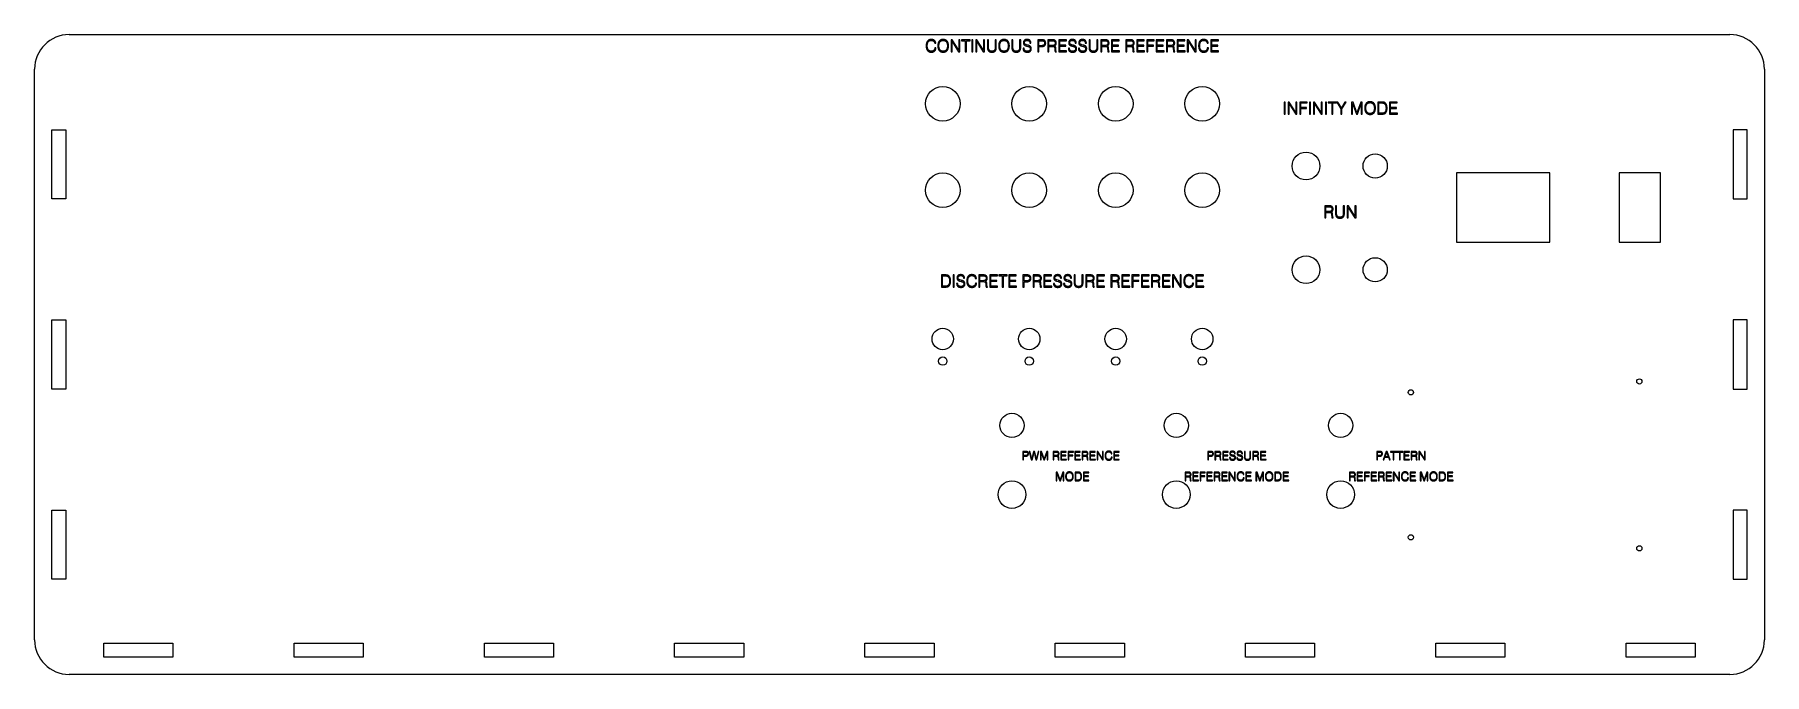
# Model space of a CAD drawing. Header units: millimetres. Extents: x 166 to 666, y 174 to 359.
import ezdxf

# ---------------------------------------------------------------- set-up
doc = ezdxf.new("R2010")
doc.units = ezdxf.units.MM

msp = doc.modelspace()

# ---------------------------------------------------------------- linework, layer by layer
at = {"color": 7, "linetype": 'Continuous', "lineweight": 25}
for p, q in [((175.87, 359.18), (655.87, 359.18)), ((426.05, 356.67), (426.36, 356.67)), ((426.41, 355.32), (426.1, 355.32)), ((431.11, 357.68), (430.76, 357.68)), ((430.76, 357.68), (430.76, 354.18)), ((431.07, 354.18), (431.07, 357.2)), ((431.07, 357.2), (432.97, 354.18)), ((433.01, 354.67), (431.11, 357.68)), ((433.31, 357.68), (433.01, 357.68)), ((433.01, 357.68), (433.01, 354.67)), ((433.31, 354.18), (433.31, 357.68)), ((436.25, 357.68), (433.84, 357.68)), ((433.84, 357.68), (433.84, 357.42)), ((433.84, 357.42), (434.89, 357.42)), ((434.89, 357.42), (434.89, 354.18)), ((435.2, 354.18), (435.2, 357.42)), ((435.2, 357.42), (436.25, 357.42)), ((436.25, 357.42), (436.25, 357.68)), ((437.08, 357.68), (436.78, 357.68)), ((436.78, 357.68), (436.78, 354.18)), ((437.08, 354.18), (437.08, 357.68)), ((438.24, 357.68), (437.9, 357.68)), ((437.9, 357.68), (437.9, 354.18)), ((438.2, 354.18), (438.2, 357.2)), ((438.2, 357.2), (440.1, 354.18)), ((440.14, 354.67), (438.24, 357.68)), ((440.45, 357.68), (440.14, 357.68)), ((440.14, 357.68), (440.14, 354.67)), ((440.45, 354.18), (440.45, 357.68)), ((441.61, 357.68), (441.31, 357.68)), ((441.31, 357.68), (441.31, 355.44)), ((441.61, 355.47), (441.61, 357.68)), ((443.86, 357.68), (443.55, 357.68)), ((443.55, 357.68), (443.55, 355.47)), ((443.86, 355.44), (443.86, 357.68)), ((448.66, 357.68), (448.35, 357.68)), ((448.35, 357.68), (448.35, 355.44)), ((448.66, 355.47), (448.66, 357.68)), ((450.9, 357.68), (450.6, 357.68)), ((450.6, 357.68), (450.6, 355.47)), ((450.9, 355.44), (450.9, 357.68)), ((451.89, 355.22), (451.58, 355.22)), ((451.58, 355.22), (451.58, 355.2)), ((452.92, 356.14), (452.54, 356.24)), ((452.57, 355.88), (452.88, 355.8)), ((453.56, 356.74), (453.86, 356.74)), ((457.02, 357.68), (455.85, 357.68)), ((455.85, 357.68), (455.85, 354.18)), ((456.15, 357.42), (457.01, 357.42)), ((456.15, 355.97), (456.15, 357.42)), ((456.88, 355.97), (456.15, 355.97)), ((456.15, 354.18), (456.15, 355.71)), ((456.15, 355.71), (456.87, 355.71)), ((459.89, 357.68), (458.76, 357.68)), ((458.76, 357.68), (458.76, 354.18)), ((459.07, 357.42), (459.96, 357.42)), ((459.07, 356.02), (459.07, 357.42)), ((459.98, 356.02), (459.07, 356.02)), ((459.07, 354.18), (459.07, 355.76)), ((459.07, 355.76), (460.07, 355.76)), ((460.76, 355.01), (460.8, 354.55)), ((461.1, 354.55), (461.06, 355.08)), ((464.11, 357.68), (461.9, 357.68)), ((461.9, 357.68), (461.9, 354.18)), ((462.21, 356.11), (462.21, 357.42)), ((462.21, 357.42), (464.11, 357.42)), ((463.95, 356.11), (462.21, 356.11)), ((462.21, 354.45), (462.21, 355.85)), ((462.21, 355.85), (463.95, 355.85)), ((463.95, 355.85), (463.95, 356.11)), ((464.11, 357.42), (464.11, 357.68)), ((464.99, 355.22), (464.68, 355.22)), ((464.68, 355.22), (464.68, 355.2)), ((466.02, 356.14), (465.64, 356.24)), ((465.67, 355.88), (465.99, 355.8)), ((466.66, 356.74), (466.97, 356.74)), ((467.91, 355.22), (467.59, 355.22)), ((467.59, 355.22), (467.59, 355.2)), ((468.94, 356.14), (468.56, 356.24)), ((468.59, 355.88), (468.9, 355.8)), ((469.58, 356.74), (469.88, 356.74)), ((470.96, 357.68), (470.65, 357.68)), ((470.65, 357.68), (470.65, 355.44)), ((470.96, 355.47), (470.96, 357.68)), ((473.2, 357.68), (472.9, 357.68)), ((472.9, 357.68), (472.9, 355.47)), ((473.2, 355.44), (473.2, 357.68)), ((475.15, 357.68), (474.02, 357.68)), ((474.02, 357.68), (474.02, 354.18)), ((474.33, 357.42), (475.21, 357.42)), ((474.33, 356.02), (474.33, 357.42)), ((475.23, 356.02), (474.33, 356.02)), ((474.33, 354.18), (474.33, 355.76)), ((474.33, 355.76), (475.32, 355.76)), ((476.02, 355.01), (476.06, 354.55)), ((476.36, 354.55), (476.31, 355.08)), ((479.37, 357.68), (477.16, 357.68)), ((477.16, 357.68), (477.16, 354.18)), ((477.47, 356.11), (477.47, 357.42)), ((477.47, 357.42), (479.37, 357.42)), ((479.2, 356.11), (477.47, 356.11)), ((477.47, 354.45), (477.47, 355.85)), ((477.47, 355.85), (479.2, 355.85)), ((479.2, 355.85), (479.2, 356.11)), ((479.37, 357.42), (479.37, 357.68)), ((482.42, 357.68), (481.29, 357.68)), ((481.29, 357.68), (481.29, 354.18)), ((481.59, 357.42), (482.48, 357.42)), ((481.59, 356.02), (481.59, 357.42)), ((482.5, 356.02), (481.59, 356.02)), ((481.59, 354.18), (481.59, 355.76)), ((481.59, 355.76), (482.59, 355.76)), ((483.29, 355.01), (483.33, 354.55)), ((483.63, 354.55), (483.58, 355.08)), ((486.64, 357.68), (484.43, 357.68)), ((484.43, 357.68), (484.43, 354.18)), ((484.74, 356.11), (484.74, 357.42)), ((484.74, 357.42), (486.64, 357.42)), ((486.47, 356.11), (484.74, 356.11)), ((484.74, 354.45), (484.74, 355.85)), ((484.74, 355.85), (486.47, 355.85)), ((486.47, 355.85), (486.47, 356.11)), ((486.64, 357.42), (486.64, 357.68)), ((489.48, 357.68), (487.35, 357.68)), ((487.35, 357.68), (487.35, 354.18)), ((487.65, 356.11), (487.65, 357.42)), ((487.65, 357.42), (489.48, 357.42)), ((489.31, 356.11), (487.65, 356.11)), ((487.65, 354.18), (487.65, 355.85)), ((487.65, 355.85), (489.31, 355.85)), ((489.31, 355.85), (489.31, 356.11)), ((489.48, 357.42), (489.48, 357.68)), ((492.29, 357.68), (490.08, 357.68)), ((490.08, 357.68), (490.08, 354.18)), ((490.39, 356.11), (490.39, 357.42)), ((490.39, 357.42), (492.29, 357.42)), ((492.13, 356.11), (490.39, 356.11)), ((490.39, 354.45), (490.39, 355.85)), ((490.39, 355.85), (492.13, 355.85)), ((492.13, 355.85), (492.13, 356.11)), ((492.29, 357.42), (492.29, 357.68)), ((494.13, 357.68), (493, 357.68)), ((493, 357.68), (493, 354.18)), ((493.31, 357.42), (494.19, 357.42)), ((493.31, 356.02), (493.31, 357.42)), ((494.21, 356.02), (493.31, 356.02)), ((493.31, 354.18), (493.31, 355.76)), ((493.31, 355.76), (494.3, 355.76)), ((495, 355.01), (495.04, 354.55)), ((495.34, 354.55), (495.3, 355.08)), ((498.35, 357.68), (496.14, 357.68)), ((496.14, 357.68), (496.14, 354.18)), ((496.45, 356.11), (496.45, 357.42)), ((496.45, 357.42), (498.35, 357.42)), ((498.18, 356.11), (496.45, 356.11)), ((496.45, 354.45), (496.45, 355.85)), ((496.45, 355.85), (498.18, 355.85)), ((498.18, 355.85), (498.18, 356.11)), ((498.35, 357.42), (498.35, 357.68)), ((499.4, 357.68), (499.06, 357.68)), ((499.06, 357.68), (499.06, 354.18)), ((499.36, 354.18), (499.36, 357.2)), ((499.36, 357.2), (501.26, 354.18)), ((501.3, 354.67), (499.4, 357.68)), ((501.61, 357.68), (501.3, 357.68)), ((501.3, 357.68), (501.3, 354.67)), ((501.61, 354.18), (501.61, 357.68)), ((504.8, 356.67), (505.11, 356.67)), ((505.16, 355.32), (504.85, 355.32)), ((508.04, 357.68), (505.83, 357.68)), ((505.83, 357.68), (505.83, 354.18)), ((506.14, 356.11), (506.14, 357.42)), ((506.14, 357.42), (508.04, 357.42)), ((507.88, 356.11), (506.14, 356.11)), ((506.14, 354.45), (506.14, 355.85)), ((506.14, 355.85), (507.88, 355.85)), ((507.88, 355.85), (507.88, 356.11)), ((508.04, 357.42), (508.04, 357.68)), ((430.76, 354.18), (431.07, 354.18)), ((432.97, 354.18), (433.31, 354.18)), ((434.89, 354.18), (435.2, 354.18)), ((436.78, 354.18), (437.08, 354.18)), ((437.9, 354.18), (438.2, 354.18)), ((440.1, 354.18), (440.45, 354.18)), ((455.85, 354.18), (456.15, 354.18)), ((458.76, 354.18), (459.07, 354.18)), ((460.88, 354.18), (461.21, 354.18)), ((461.21, 354.18), (461.21, 354.23)), ((461.9, 354.18), (464.17, 354.18)), ((464.17, 354.45), (462.21, 354.45)), ((464.17, 354.18), (464.17, 354.45)), ((474.02, 354.18), (474.33, 354.18)), ((476.13, 354.18), (476.46, 354.18)), ((476.46, 354.18), (476.46, 354.23)), ((477.16, 354.18), (479.42, 354.18)), ((479.42, 354.45), (477.47, 354.45)), ((479.42, 354.18), (479.42, 354.45)), ((481.29, 354.18), (481.59, 354.18)), ((483.4, 354.18), (483.73, 354.18)), ((483.73, 354.18), (483.73, 354.23)), ((484.43, 354.18), (486.69, 354.18)), ((486.69, 354.45), (484.74, 354.45)), ((486.69, 354.18), (486.69, 354.45)), ((487.35, 354.18), (487.65, 354.18)), ((490.08, 354.18), (492.35, 354.18)), ((492.35, 354.45), (490.39, 354.45)), ((492.35, 354.18), (492.35, 354.45)), ((493, 354.18), (493.31, 354.18)), ((495.11, 354.18), (495.44, 354.18)), ((495.44, 354.18), (495.44, 354.23)), ((496.14, 354.18), (498.4, 354.18)), ((498.4, 354.45), (496.45, 354.45)), ((498.4, 354.18), (498.4, 354.45)), ((499.06, 354.18), (499.36, 354.18)), ((501.26, 354.18), (501.61, 354.18)), ((505.83, 354.18), (508.1, 354.18)), ((508.1, 354.45), (506.14, 354.45)), ((508.1, 354.18), (508.1, 354.45)), ((165.87, 184.18), (165.87, 349.18)), ((665.87, 349.18), (665.87, 184.18)), ((527.37, 339.68), (527.06, 339.68)), ((527.06, 339.68), (527.06, 336.18)), ((527.06, 336.18), (527.37, 336.18)), ((527.37, 336.18), (527.37, 339.68)), ((528.53, 339.68), (528.19, 339.68)), ((528.19, 339.68), (528.19, 336.18)), ((528.19, 336.18), (528.49, 336.18)), ((528.49, 336.18), (528.49, 339.2)), ((528.49, 339.2), (530.39, 336.18)), ((530.43, 336.67), (528.53, 339.68)), ((530.39, 336.18), (530.74, 336.18)), ((530.74, 339.68), (530.43, 339.68)), ((530.43, 339.68), (530.43, 336.67)), ((530.74, 336.18), (530.74, 339.68)), ((533.73, 339.68), (531.6, 339.68)), ((531.6, 339.68), (531.6, 336.18)), ((531.6, 336.18), (531.9, 336.18)), ((531.9, 338.11), (531.9, 339.42)), ((531.9, 339.42), (533.73, 339.42)), ((533.56, 338.11), (531.9, 338.11)), ((531.9, 336.18), (531.9, 337.85)), ((531.9, 337.85), (533.56, 337.85)), ((533.56, 337.85), (533.56, 338.11)), ((533.73, 339.42), (533.73, 339.68)), ((534.68, 339.68), (534.38, 339.68)), ((534.38, 339.68), (534.38, 336.18)), ((534.38, 336.18), (534.68, 336.18)), ((534.68, 336.18), (534.68, 339.68)), ((535.84, 339.68), (535.5, 339.68)), ((535.5, 339.68), (535.5, 336.18)), ((535.5, 336.18), (535.81, 336.18)), ((535.81, 336.18), (535.81, 339.2)), ((535.81, 339.2), (537.71, 336.18)), ((537.74, 336.67), (535.84, 339.68)), ((537.71, 336.18), (538.05, 336.18)), ((538.05, 339.68), (537.74, 339.68)), ((537.74, 339.68), (537.74, 336.67)), ((538.05, 336.18), (538.05, 339.68)), ((539.26, 339.68), (538.96, 339.68)), ((538.96, 339.68), (538.96, 336.18)), ((538.96, 336.18), (539.26, 336.18)), ((539.26, 336.18), (539.26, 339.68)), ((542.15, 339.68), (539.74, 339.68)), ((539.74, 339.68), (539.74, 339.42)), ((539.74, 339.42), (540.8, 339.42)), ((540.8, 339.42), (540.8, 336.18)), ((540.8, 336.18), (541.1, 336.18)), ((541.1, 336.18), (541.1, 339.42)), ((541.1, 339.42), (542.15, 339.42)), ((542.15, 339.42), (542.15, 339.68)), ((542.61, 339.68), (542.25, 339.68)), ((542.25, 339.68), (543.44, 337.72)), ((543.6, 338.03), (542.61, 339.68)), ((543.44, 337.72), (543.44, 336.18)), ((543.44, 336.18), (543.75, 336.18)), ((544.58, 339.68), (543.6, 338.03)), ((543.75, 337.72), (544.94, 339.68)), ((543.75, 336.18), (543.75, 337.72)), ((544.94, 339.68), (544.58, 339.68)), ((546.98, 339.68), (546.54, 339.68)), ((546.54, 339.68), (546.54, 336.18)), ((546.54, 336.18), (546.84, 336.18)), ((546.84, 336.18), (546.84, 339.25)), ((546.84, 339.25), (547.95, 336.18)), ((548.09, 336.59), (546.98, 339.68)), ((547.95, 336.18), (548.24, 336.18)), ((549.19, 339.68), (548.09, 336.59)), ((548.24, 336.18), (549.32, 339.25)), ((549.63, 339.68), (549.19, 339.68)), ((549.32, 339.25), (549.32, 336.18)), ((549.32, 336.18), (549.63, 336.18)), ((549.63, 336.18), (549.63, 339.68)), ((554.17, 339.68), (554.17, 336.18)), ((555.19, 339.68), (554.17, 339.68)), ((554.17, 336.18), (555.09, 336.18)), ((554.47, 339.42), (555.09, 339.42)), ((554.47, 336.45), (554.47, 339.42)), ((555.13, 336.45), (554.47, 336.45)), ((559.74, 339.68), (557.53, 339.68)), ((557.53, 339.68), (557.53, 336.18)), ((557.53, 336.18), (559.8, 336.18)), ((557.84, 338.11), (557.84, 339.42)), ((557.84, 339.42), (559.74, 339.42)), ((559.57, 338.11), (557.84, 338.11)), ((557.84, 336.45), (557.84, 337.85)), ((557.84, 337.85), (559.57, 337.85)), ((559.8, 336.45), (557.84, 336.45)), ((559.57, 337.85), (559.57, 338.11)), ((559.74, 339.42), (559.74, 339.68)), ((559.8, 336.18), (559.8, 336.45)), ((170.87, 331.68), (174.87, 331.68)), ((170.87, 311.68), (170.87, 331.68)), ((174.87, 331.68), (174.87, 311.68)), ((660.87, 331.68), (656.87, 331.68)), ((656.87, 331.68), (656.87, 311.68)), ((660.87, 311.68), (660.87, 331.68)), ((576.87, 319.18), (576.87, 299.18)), ((603.87, 319.18), (576.87, 319.18)), ((603.87, 299.18), (603.87, 319.18)), ((635.87, 319.18), (623.87, 319.18)), ((623.87, 319.18), (623.87, 299.18)), ((635.87, 299.18), (635.87, 319.18)), ((174.87, 311.68), (170.87, 311.68)), ((656.87, 311.68), (660.87, 311.68)), ((539.9, 309.68), (538.78, 309.68)), ((538.78, 309.68), (538.78, 306.18)), ((538.78, 306.18), (539.08, 306.18)), ((539.08, 309.42), (539.97, 309.42)), ((539.08, 308.02), (539.08, 309.42)), ((539.99, 308.02), (539.08, 308.02)), ((539.08, 306.18), (539.08, 307.76)), ((539.08, 307.76), (540.08, 307.76)), ((540.78, 307.01), (540.81, 306.55)), ((540.89, 306.18), (541.22, 306.18)), ((541.11, 306.55), (541.07, 307.08)), ((541.22, 306.18), (541.22, 306.23)), ((542.22, 309.68), (541.92, 309.68)), ((541.92, 309.68), (541.92, 307.44)), ((542.22, 307.47), (542.22, 309.68)), ((544.47, 309.68), (544.16, 309.68)), ((544.16, 309.68), (544.16, 307.47)), ((544.47, 307.44), (544.47, 309.68)), ((545.62, 309.68), (545.28, 309.68)), ((545.28, 309.68), (545.28, 306.18)), ((545.28, 306.18), (545.59, 306.18)), ((545.59, 306.18), (545.59, 309.2)), ((545.59, 309.2), (547.49, 306.18)), ((547.53, 306.67), (545.62, 309.68)), ((547.49, 306.18), (547.83, 306.18)), ((547.83, 309.68), (547.53, 309.68)), ((547.53, 309.68), (547.53, 306.67)), ((547.83, 306.18), (547.83, 309.68)), ((576.87, 299.18), (603.87, 299.18)), ((623.87, 299.18), (635.87, 299.18)), ((428, 289.68), (428, 286.18)), ((429.03, 289.68), (428, 289.68)), ((428, 286.18), (428.93, 286.18)), ((428.31, 289.42), (428.93, 289.42)), ((428.31, 286.45), (428.31, 289.42)), ((428.97, 286.45), (428.31, 286.45)), ((431.72, 289.68), (431.41, 289.68)), ((431.41, 289.68), (431.41, 286.18)), ((431.41, 286.18), (431.72, 286.18)), ((431.72, 286.18), (431.72, 289.68)), ((432.71, 287.22), (432.39, 287.22)), ((432.39, 287.22), (432.39, 287.2)), ((433.74, 288.14), (433.35, 288.24)), ((433.39, 287.88), (433.7, 287.8)), ((434.38, 288.74), (434.68, 288.74)), ((437.79, 288.67), (438.09, 288.67)), ((438.14, 287.32), (437.83, 287.32)), ((439.94, 289.68), (438.82, 289.68)), ((438.82, 289.68), (438.82, 286.18)), ((438.82, 286.18), (439.12, 286.18)), ((439.12, 289.42), (440.01, 289.42)), ((439.12, 288.02), (439.12, 289.42)), ((440.03, 288.02), (439.12, 288.02)), ((439.12, 286.18), (439.12, 287.76)), ((439.12, 287.76), (440.12, 287.76)), ((440.82, 287.01), (440.86, 286.55)), ((440.93, 286.18), (441.26, 286.18)), ((441.16, 286.55), (441.11, 287.08)), ((441.26, 286.18), (441.26, 286.23)), ((444.16, 289.68), (441.96, 289.68)), ((441.96, 289.68), (441.96, 286.18)), ((441.96, 286.18), (444.22, 286.18)), ((442.26, 288.11), (442.26, 289.42)), ((442.26, 289.42), (444.16, 289.42)), ((444, 288.11), (442.26, 288.11)), ((442.26, 286.45), (442.26, 287.85)), ((442.26, 287.85), (444, 287.85)), ((444.22, 286.45), (442.26, 286.45)), ((444, 287.85), (444, 288.11)), ((444.16, 289.42), (444.16, 289.68)), ((444.22, 286.18), (444.22, 286.45)), ((446.95, 289.68), (444.54, 289.68)), ((444.54, 289.68), (444.54, 289.42)), ((444.54, 289.42), (445.59, 289.42)), ((445.59, 289.42), (445.59, 286.18)), ((445.59, 286.18), (445.9, 286.18)), ((445.9, 286.18), (445.9, 289.42)), ((445.9, 289.42), (446.95, 289.42)), ((446.95, 289.42), (446.95, 289.68)), ((449.64, 289.68), (447.43, 289.68)), ((447.43, 289.68), (447.43, 286.18)), ((447.43, 286.18), (449.7, 286.18)), ((447.74, 288.11), (447.74, 289.42)), ((447.74, 289.42), (449.64, 289.42)), ((449.48, 288.11), (447.74, 288.11)), ((447.74, 286.45), (447.74, 287.85)), ((447.74, 287.85), (449.48, 287.85)), ((449.7, 286.45), (447.74, 286.45)), ((449.48, 287.85), (449.48, 288.11)), ((449.64, 289.42), (449.64, 289.68)), ((449.7, 286.18), (449.7, 286.45)), ((452.74, 289.68), (451.56, 289.68)), ((451.56, 289.68), (451.56, 286.18)), ((451.56, 286.18), (451.87, 286.18)), ((451.87, 289.42), (452.73, 289.42)), ((451.87, 287.97), (451.87, 289.42)), ((452.59, 287.97), (451.87, 287.97)), ((451.87, 286.18), (451.87, 287.71)), ((451.87, 287.71), (452.58, 287.71)), ((455.6, 289.68), (454.48, 289.68)), ((454.48, 289.68), (454.48, 286.18)), ((454.48, 286.18), (454.78, 286.18)), ((454.78, 289.42), (455.67, 289.42)), ((454.78, 288.02), (454.78, 289.42)), ((455.69, 288.02), (454.78, 288.02)), ((454.78, 286.18), (454.78, 287.76)), ((454.78, 287.76), (455.78, 287.76)), ((456.48, 287.01), (456.52, 286.55)), ((456.59, 286.18), (456.92, 286.18)), ((456.82, 286.55), (456.77, 287.08)), ((456.92, 286.18), (456.92, 286.23)), ((459.82, 289.68), (457.62, 289.68)), ((457.62, 289.68), (457.62, 286.18)), ((457.62, 286.18), (459.88, 286.18)), ((457.92, 288.11), (457.92, 289.42)), ((457.92, 289.42), (459.82, 289.42)), ((459.66, 288.11), (457.92, 288.11)), ((457.92, 286.45), (457.92, 287.85)), ((457.92, 287.85), (459.66, 287.85)), ((459.88, 286.45), (457.92, 286.45)), ((459.66, 287.85), (459.66, 288.11)), ((459.82, 289.42), (459.82, 289.68)), ((459.88, 286.18), (459.88, 286.45)), ((460.71, 287.22), (460.39, 287.22)), ((460.39, 287.22), (460.39, 287.2)), ((461.74, 288.14), (461.35, 288.24)), ((461.39, 287.88), (461.7, 287.8)), ((462.38, 288.74), (462.68, 288.74)), ((463.62, 287.22), (463.31, 287.22)), ((463.31, 287.22), (463.31, 287.2)), ((464.66, 288.14), (464.27, 288.24)), ((464.3, 287.88), (464.62, 287.8)), ((465.29, 288.74), (465.6, 288.74)), ((466.67, 289.68), (466.37, 289.68)), ((466.37, 289.68), (466.37, 287.44)), ((466.67, 287.47), (466.67, 289.68)), ((468.92, 289.68), (468.61, 289.68)), ((468.61, 289.68), (468.61, 287.47)), ((468.92, 287.44), (468.92, 289.68)), ((470.86, 289.68), (469.73, 289.68)), ((469.73, 289.68), (469.73, 286.18)), ((469.73, 286.18), (470.04, 286.18)), ((470.04, 289.42), (470.93, 289.42)), ((470.04, 288.02), (470.04, 289.42)), ((470.95, 288.02), (470.04, 288.02)), ((470.04, 286.18), (470.04, 287.76)), ((470.04, 287.76), (471.04, 287.76)), ((471.73, 287.01), (471.77, 286.55)), ((471.85, 286.18), (472.18, 286.18)), ((472.07, 286.55), (472.03, 287.08)), ((472.18, 286.18), (472.18, 286.23)), ((475.08, 289.68), (472.88, 289.68)), ((472.88, 289.68), (472.88, 286.18)), ((472.88, 286.18), (475.14, 286.18)), ((473.18, 288.11), (473.18, 289.42)), ((473.18, 289.42), (475.08, 289.42)), ((474.92, 288.11), (473.18, 288.11)), ((473.18, 286.45), (473.18, 287.85)), ((473.18, 287.85), (474.92, 287.85)), ((475.14, 286.45), (473.18, 286.45)), ((474.92, 287.85), (474.92, 288.11)), ((475.08, 289.42), (475.08, 289.68)), ((475.14, 286.18), (475.14, 286.45)), ((478.13, 289.68), (477, 289.68)), ((477, 289.68), (477, 286.18)), ((477, 286.18), (477.31, 286.18)), ((477.31, 289.42), (478.2, 289.42)), ((477.31, 288.02), (477.31, 289.42)), ((478.22, 288.02), (477.31, 288.02)), ((477.31, 286.18), (477.31, 287.76)), ((477.31, 287.76), (478.31, 287.76)), ((479, 287.01), (479.04, 286.55)), ((479.12, 286.18), (479.45, 286.18)), ((479.34, 286.55), (479.3, 287.08)), ((479.45, 286.18), (479.45, 286.23)), ((482.35, 289.68), (480.14, 289.68)), ((480.14, 289.68), (480.14, 286.18)), ((480.14, 286.18), (482.41, 286.18)), ((480.45, 288.11), (480.45, 289.42)), ((480.45, 289.42), (482.35, 289.42)), ((482.19, 288.11), (480.45, 288.11)), ((480.45, 286.45), (480.45, 287.85)), ((480.45, 287.85), (482.19, 287.85)), ((482.41, 286.45), (480.45, 286.45)), ((482.19, 287.85), (482.19, 288.11)), ((482.35, 289.42), (482.35, 289.68)), ((482.41, 286.18), (482.41, 286.45)), ((485.19, 289.68), (483.06, 289.68)), ((483.06, 289.68), (483.06, 286.18)), ((483.06, 286.18), (483.37, 286.18)), ((483.37, 288.11), (483.37, 289.42)), ((483.37, 289.42), (485.19, 289.42)), ((485.02, 288.11), (483.37, 288.11)), ((483.37, 286.18), (483.37, 287.85)), ((483.37, 287.85), (485.02, 287.85)), ((485.02, 287.85), (485.02, 288.11)), ((485.19, 289.42), (485.19, 289.68)), ((488, 289.68), (485.8, 289.68)), ((485.8, 289.68), (485.8, 286.18)), ((485.8, 286.18), (488.06, 286.18)), ((486.1, 288.11), (486.1, 289.42)), ((486.1, 289.42), (488, 289.42)), ((487.84, 288.11), (486.1, 288.11)), ((486.1, 286.45), (486.1, 287.85)), ((486.1, 287.85), (487.84, 287.85)), ((488.06, 286.45), (486.1, 286.45)), ((487.84, 287.85), (487.84, 288.11)), ((488, 289.42), (488, 289.68)), ((488.06, 286.18), (488.06, 286.45)), ((489.84, 289.68), (488.72, 289.68)), ((488.72, 289.68), (488.72, 286.18)), ((488.72, 286.18), (489.02, 286.18)), ((489.02, 289.42), (489.91, 289.42)), ((489.02, 288.02), (489.02, 289.42)), ((489.93, 288.02), (489.02, 288.02)), ((489.02, 286.18), (489.02, 287.76)), ((489.02, 287.76), (490.02, 287.76)), ((490.72, 287.01), (490.75, 286.55)), ((490.83, 286.18), (491.16, 286.18)), ((491.05, 286.55), (491.01, 287.08)), ((491.16, 286.18), (491.16, 286.23)), ((494.06, 289.68), (491.86, 289.68)), ((491.86, 289.68), (491.86, 286.18)), ((491.86, 286.18), (494.12, 286.18)), ((492.16, 288.11), (492.16, 289.42)), ((492.16, 289.42), (494.06, 289.42)), ((493.9, 288.11), (492.16, 288.11)), ((492.16, 286.45), (492.16, 287.85)), ((492.16, 287.85), (493.9, 287.85)), ((494.12, 286.45), (492.16, 286.45)), ((493.9, 287.85), (493.9, 288.11)), ((494.06, 289.42), (494.06, 289.68)), ((494.12, 286.18), (494.12, 286.45)), ((495.12, 289.68), (494.77, 289.68)), ((494.77, 289.68), (494.77, 286.18)), ((494.77, 286.18), (495.08, 286.18)), ((495.08, 286.18), (495.08, 289.2)), ((495.08, 289.2), (496.98, 286.18)), ((497.02, 286.67), (495.12, 289.68)), ((496.98, 286.18), (497.32, 286.18)), ((497.32, 289.68), (497.02, 289.68)), ((497.02, 289.68), (497.02, 286.67)), ((497.32, 286.18), (497.32, 289.68)), ((500.52, 288.67), (500.82, 288.67)), ((500.88, 287.32), (500.56, 287.32)), ((503.75, 289.68), (501.55, 289.68)), ((501.55, 289.68), (501.55, 286.18)), ((501.55, 286.18), (503.81, 286.18)), ((501.85, 288.11), (501.85, 289.42)), ((501.85, 289.42), (503.75, 289.42)), ((503.59, 288.11), (501.85, 288.11)), ((501.85, 286.45), (501.85, 287.85)), ((501.85, 287.85), (503.59, 287.85)), ((503.81, 286.45), (501.85, 286.45)), ((503.59, 287.85), (503.59, 288.11)), ((503.75, 289.42), (503.75, 289.68)), ((503.81, 286.18), (503.81, 286.45)), ((170.87, 276.68), (174.87, 276.68)), ((170.87, 256.68), (170.87, 276.68)), ((174.87, 276.68), (174.87, 256.68)), ((660.87, 276.68), (656.87, 276.68)), ((656.87, 276.68), (656.87, 256.68)), ((660.87, 256.68), (660.87, 276.68)), ((174.87, 256.68), (170.87, 256.68)), ((656.87, 256.68), (660.87, 256.68)), ((452.36, 238.68), (451.52, 238.68)), ((451.52, 238.68), (451.52, 236.18)), ((451.52, 236.18), (451.73, 236.18)), ((451.73, 238.49), (452.35, 238.49)), ((451.73, 237.46), (451.73, 238.49)), ((452.25, 237.46), (451.73, 237.46)), ((451.73, 236.18), (451.73, 237.28)), ((451.73, 237.28), (452.25, 237.28)), ((453.56, 238.68), (453.34, 238.68)), ((453.34, 238.68), (453.97, 236.18)), ((454.1, 236.52), (453.56, 238.68)), ((453.97, 236.18), (454.21, 236.18)), ((454.63, 238.68), (454.1, 236.52)), ((454.21, 236.18), (454.76, 238.41)), ((454.91, 238.68), (454.63, 238.68)), ((454.76, 238.41), (455.31, 236.18)), ((455.43, 236.52), (454.91, 238.68)), ((455.31, 236.18), (455.55, 236.18)), ((455.98, 238.68), (455.43, 236.52)), ((455.55, 236.18), (456.19, 238.68)), ((456.19, 238.68), (455.98, 238.68)), ((456.89, 238.68), (456.58, 238.68)), ((456.58, 238.68), (456.58, 236.18)), ((456.58, 236.18), (456.8, 236.18)), ((456.8, 236.18), (456.8, 238.37)), ((456.8, 238.37), (457.59, 236.18)), ((457.69, 236.48), (456.89, 238.68)), ((457.59, 236.18), (457.79, 236.18)), ((458.47, 238.68), (457.69, 236.48)), ((457.79, 236.18), (458.57, 238.37)), ((458.79, 238.68), (458.47, 238.68)), ((458.57, 238.37), (458.57, 236.18)), ((458.57, 236.18), (458.79, 236.18)), ((458.79, 236.18), (458.79, 238.68)), ((461.07, 238.68), (460.27, 238.68)), ((460.27, 238.68), (460.27, 236.18)), ((460.27, 236.18), (460.48, 236.18)), ((460.48, 238.49), (461.12, 238.49)), ((460.48, 237.49), (460.48, 238.49)), ((461.13, 237.49), (460.48, 237.49)), ((460.48, 236.18), (460.48, 237.31)), ((460.48, 237.31), (461.2, 237.31)), ((461.69, 236.77), (461.72, 236.44)), ((461.78, 236.18), (462.01, 236.18)), ((461.94, 236.45), (461.9, 236.82)), ((462.01, 236.18), (462.01, 236.22)), ((464.08, 238.68), (462.51, 238.68)), ((462.51, 238.68), (462.51, 236.18)), ((462.51, 236.18), (464.13, 236.18)), ((462.73, 237.56), (462.73, 238.49)), ((462.73, 238.49), (464.08, 238.49)), ((463.97, 237.56), (462.73, 237.56)), ((462.73, 236.37), (462.73, 237.37)), ((462.73, 237.37), (463.97, 237.37)), ((464.13, 236.37), (462.73, 236.37)), ((463.97, 237.37), (463.97, 237.56)), ((464.08, 238.49), (464.08, 238.68)), ((464.13, 236.18), (464.13, 236.37)), ((466.12, 238.68), (464.59, 238.68)), ((464.59, 238.68), (464.59, 236.18)), ((464.59, 236.18), (464.81, 236.18)), ((464.81, 237.56), (464.81, 238.49)), ((464.81, 238.49), (466.12, 238.49)), ((465.99, 237.56), (464.81, 237.56)), ((464.81, 236.18), (464.81, 237.37)), ((464.81, 237.37), (465.99, 237.37)), ((465.99, 237.37), (465.99, 237.56)), ((466.12, 238.49), (466.12, 238.68)), ((468.12, 238.68), (466.55, 238.68)), ((466.55, 238.68), (466.55, 236.18)), ((466.55, 236.18), (468.16, 236.18)), ((466.77, 237.56), (466.77, 238.49)), ((466.77, 238.49), (468.12, 238.49)), ((468.01, 237.56), (466.77, 237.56)), ((466.77, 236.37), (466.77, 237.37)), ((466.77, 237.37), (468.01, 237.37)), ((468.16, 236.37), (466.77, 236.37)), ((468.01, 237.37), (468.01, 237.56)), ((468.12, 238.49), (468.12, 238.68)), ((468.16, 236.18), (468.16, 236.37)), ((469.44, 238.68), (468.63, 238.68)), ((468.63, 238.68), (468.63, 236.18)), ((468.63, 236.18), (468.85, 236.18)), ((468.85, 238.49), (469.48, 238.49)), ((468.85, 237.49), (468.85, 238.49)), ((469.5, 237.49), (468.85, 237.49)), ((468.85, 236.18), (468.85, 237.31)), ((468.85, 237.31), (469.56, 237.31)), ((470.06, 236.77), (470.09, 236.44)), ((470.14, 236.18), (470.38, 236.18)), ((470.3, 236.45), (470.27, 236.82)), ((470.38, 236.18), (470.38, 236.22)), ((472.45, 238.68), (470.87, 238.68)), ((470.87, 238.68), (470.87, 236.18)), ((470.87, 236.18), (472.49, 236.18)), ((471.09, 237.56), (471.09, 238.49)), ((471.09, 238.49), (472.45, 238.49)), ((472.33, 237.56), (471.09, 237.56)), ((471.09, 236.37), (471.09, 237.37)), ((471.09, 237.37), (472.33, 237.37)), ((472.49, 236.37), (471.09, 236.37)), ((472.33, 237.37), (472.33, 237.56)), ((472.45, 238.49), (472.45, 238.68)), ((472.49, 236.18), (472.49, 236.37)), ((473.2, 238.68), (472.96, 238.68)), ((472.96, 238.68), (472.96, 236.18)), ((472.96, 236.18), (473.18, 236.18)), ((473.18, 236.18), (473.18, 238.34)), ((473.18, 238.34), (474.53, 236.18)), ((474.56, 236.53), (473.2, 238.68)), ((474.53, 236.18), (474.78, 236.18)), ((474.78, 238.68), (474.56, 238.68)), ((474.56, 238.68), (474.56, 236.53)), ((474.78, 236.18), (474.78, 238.68)), ((477.06, 237.96), (477.28, 237.96)), ((477.32, 237), (477.09, 237)), ((479.37, 238.68), (477.8, 238.68)), ((477.8, 238.68), (477.8, 236.18)), ((477.8, 236.18), (479.41, 236.18)), ((478.02, 237.56), (478.02, 238.49)), ((478.02, 238.49), (479.37, 238.49)), ((479.26, 237.56), (478.02, 237.56)), ((478.02, 236.37), (478.02, 237.37)), ((478.02, 237.37), (479.26, 237.37)), ((479.41, 236.37), (478.02, 236.37)), ((479.26, 237.37), (479.26, 237.56)), ((479.37, 238.49), (479.37, 238.68)), ((479.41, 236.18), (479.41, 236.37)), ((505.82, 238.68), (504.98, 238.68)), ((504.98, 238.68), (504.98, 236.18)), ((504.98, 236.18), (505.2, 236.18)), ((505.2, 238.49), (505.81, 238.49)), ((505.2, 237.46), (505.2, 238.49)), ((505.71, 237.46), (505.2, 237.46)), ((505.2, 236.18), (505.2, 237.28)), ((505.2, 237.28), (505.71, 237.28)), ((507.87, 238.68), (507.06, 238.68)), ((507.06, 238.68), (507.06, 236.18)), ((507.06, 236.18), (507.28, 236.18)), ((507.28, 238.49), (507.91, 238.49)), ((507.28, 237.49), (507.28, 238.49)), ((507.93, 237.49), (507.28, 237.49)), ((507.28, 236.18), (507.28, 237.31)), ((507.28, 237.31), (507.99, 237.31)), ((508.49, 236.77), (508.52, 236.44)), ((508.57, 236.18), (508.81, 236.18)), ((508.73, 236.45), (508.7, 236.82)), ((508.81, 236.18), (508.81, 236.22)), ((510.88, 238.68), (509.3, 238.68)), ((509.3, 238.68), (509.3, 236.18)), ((509.3, 236.18), (510.92, 236.18)), ((509.52, 237.56), (509.52, 238.49)), ((509.52, 238.49), (510.88, 238.49)), ((510.76, 237.56), (509.52, 237.56)), ((509.52, 236.37), (509.52, 237.37)), ((509.52, 237.37), (510.76, 237.37)), ((510.92, 236.37), (509.52, 236.37)), ((510.76, 237.37), (510.76, 237.56)), ((510.88, 238.49), (510.88, 238.68)), ((510.92, 236.18), (510.92, 236.37)), ((511.51, 236.93), (511.29, 236.93)), ((511.29, 236.93), (511.29, 236.91)), ((512.25, 237.58), (511.97, 237.66)), ((512, 237.39), (512.22, 237.34)), ((512.7, 238.01), (512.92, 238.01)), ((513.59, 236.93), (513.37, 236.93)), ((513.37, 236.93), (513.37, 236.91)), ((514.33, 237.58), (514.05, 237.66)), ((514.08, 237.39), (514.3, 237.34)), ((514.78, 238.01), (515, 238.01)), ((515.77, 238.68), (515.55, 238.68)), ((515.55, 238.68), (515.55, 237.08)), ((515.77, 237.1), (515.77, 238.68)), ((517.37, 238.68), (517.16, 238.68)), ((517.16, 238.68), (517.16, 237.1)), ((517.37, 237.08), (517.37, 238.68)), ((518.76, 238.68), (517.96, 238.68)), ((517.96, 238.68), (517.96, 236.18)), ((517.96, 236.18), (518.18, 236.18)), ((518.18, 238.49), (518.81, 238.49)), ((518.18, 237.49), (518.18, 238.49)), ((518.82, 237.49), (518.18, 237.49)), ((518.18, 236.18), (518.18, 237.31)), ((518.18, 237.31), (518.89, 237.31)), ((519.39, 236.77), (519.41, 236.44)), ((519.47, 236.18), (519.7, 236.18)), ((519.63, 236.45), (519.6, 236.82)), ((519.7, 236.18), (519.7, 236.22)), ((521.78, 238.68), (520.2, 238.68)), ((520.2, 238.68), (520.2, 236.18)), ((520.2, 236.18), (521.82, 236.18)), ((520.42, 237.56), (520.42, 238.49)), ((520.42, 238.49), (521.78, 238.49)), ((521.66, 237.56), (520.42, 237.56)), ((520.42, 236.37), (520.42, 237.37)), ((520.42, 237.37), (521.66, 237.37)), ((521.82, 236.37), (520.42, 236.37)), ((521.66, 237.37), (521.66, 237.56)), ((521.78, 238.49), (521.78, 238.68)), ((521.82, 236.18), (521.82, 236.37)), ((554.66, 238.68), (553.82, 238.68)), ((553.82, 238.68), (553.82, 236.18)), ((553.82, 236.18), (554.04, 236.18)), ((554.04, 238.49), (554.66, 238.49)), ((554.04, 237.46), (554.04, 238.49)), ((554.56, 237.46), (554.04, 237.46)), ((554.04, 236.18), (554.04, 237.28)), ((554.04, 237.28), (554.55, 237.28)), ((556.56, 238.68), (555.65, 236.18)), ((555.65, 236.18), (555.88, 236.18)), ((555.88, 236.18), (556.15, 236.96)), ((556.15, 236.96), (557.23, 236.96)), ((556.22, 237.14), (556.69, 238.45)), ((557.15, 237.14), (556.22, 237.14)), ((556.82, 238.68), (556.56, 238.68)), ((556.69, 238.45), (557.15, 237.14)), ((557.73, 236.18), (556.82, 238.68)), ((557.23, 236.96), (557.5, 236.18)), ((557.5, 236.18), (557.73, 236.18)), ((559.51, 238.68), (557.78, 238.68)), ((557.78, 238.68), (557.78, 238.49)), ((557.78, 238.49), (558.53, 238.49)), ((558.53, 238.49), (558.53, 236.18)), ((558.53, 236.18), (558.75, 236.18)), ((558.75, 236.18), (558.75, 238.49)), ((558.75, 238.49), (559.51, 238.49)), ((559.51, 238.49), (559.51, 238.68)), ((561.33, 238.68), (559.61, 238.68)), ((559.61, 238.68), (559.61, 238.49)), ((559.61, 238.49), (560.36, 238.49)), ((560.36, 238.49), (560.36, 236.18)), ((560.36, 236.18), (560.58, 236.18)), ((560.58, 236.18), (560.58, 238.49)), ((560.58, 238.49), (561.33, 238.49)), ((561.33, 238.49), (561.33, 238.68)), ((563.25, 238.68), (561.68, 238.68)), ((561.68, 238.68), (561.68, 236.18)), ((561.68, 236.18), (563.29, 236.18)), ((561.89, 237.56), (561.89, 238.49)), ((561.89, 238.49), (563.25, 238.49)), ((563.13, 237.56), (561.89, 237.56)), ((561.89, 236.37), (561.89, 237.37)), ((561.89, 237.37), (563.13, 237.37)), ((563.29, 236.37), (561.89, 236.37)), ((563.13, 237.37), (563.13, 237.56)), ((563.25, 238.49), (563.25, 238.68)), ((563.29, 236.18), (563.29, 236.37)), ((564.56, 238.68), (563.76, 238.68)), ((563.76, 238.68), (563.76, 236.18)), ((563.76, 236.18), (563.98, 236.18)), ((563.98, 238.49), (564.61, 238.49)), ((563.98, 237.49), (563.98, 238.49)), ((564.62, 237.49), (563.98, 237.49)), ((563.98, 236.18), (563.98, 237.31)), ((563.98, 237.31), (564.69, 237.31)), ((565.19, 236.77), (565.21, 236.44)), ((565.27, 236.18), (565.5, 236.18)), ((565.43, 236.45), (565.4, 236.82)), ((565.5, 236.18), (565.5, 236.22)), ((566.25, 238.68), (566, 238.68)), ((566, 238.68), (566, 236.18)), ((566, 236.18), (566.22, 236.18)), ((566.22, 236.18), (566.22, 238.34)), ((566.22, 238.34), (567.58, 236.18)), ((567.61, 236.53), (566.25, 238.68)), ((567.58, 236.18), (567.82, 236.18)), ((567.82, 238.68), (567.61, 238.68)), ((567.61, 238.68), (567.61, 236.53)), ((567.82, 236.18), (567.82, 238.68)), ((461.47, 232.68), (461.16, 232.68)), ((461.16, 232.68), (461.16, 230.18)), ((461.16, 230.18), (461.38, 230.18)), ((461.38, 230.18), (461.38, 232.37)), ((461.38, 232.37), (462.17, 230.18)), ((462.27, 230.48), (461.47, 232.68)), ((462.17, 230.18), (462.38, 230.18)), ((463.06, 232.68), (462.27, 230.48)), ((462.38, 230.18), (463.15, 232.37)), ((463.37, 232.68), (463.06, 232.68)), ((463.15, 232.37), (463.15, 230.18)), ((463.15, 230.18), (463.37, 230.18)), ((463.37, 230.18), (463.37, 232.68)), ((466.61, 232.68), (466.61, 230.18)), ((467.34, 232.68), (466.61, 232.68)), ((466.61, 230.18), (467.27, 230.18)), ((466.83, 232.49), (467.27, 232.49)), ((466.83, 230.37), (466.83, 232.49)), ((467.3, 230.37), (466.83, 230.37)), ((470.59, 232.68), (469.02, 232.68)), ((469.02, 232.68), (469.02, 230.18)), ((469.02, 230.18), (470.63, 230.18)), ((469.23, 231.56), (469.23, 232.49)), ((469.23, 232.49), (470.59, 232.49)), ((470.47, 231.56), (469.23, 231.56)), ((469.23, 230.37), (469.23, 231.37)), ((469.23, 231.37), (470.47, 231.37)), ((470.63, 230.37), (469.23, 230.37)), ((470.47, 231.37), (470.47, 231.56)), ((470.59, 232.49), (470.59, 232.68)), ((470.63, 230.18), (470.63, 230.37)), ((499.23, 232.68), (498.42, 232.68)), ((498.42, 232.68), (498.42, 230.18)), ((498.42, 230.18), (498.64, 230.18)), ((498.64, 232.49), (499.27, 232.49)), ((498.64, 231.49), (498.64, 232.49)), ((499.29, 231.49), (498.64, 231.49)), ((498.64, 230.18), (498.64, 231.31)), ((498.64, 231.31), (499.35, 231.31)), ((499.85, 230.77), (499.88, 230.44)), ((499.93, 230.18), (500.17, 230.18)), ((500.09, 230.45), (500.06, 230.82)), ((500.17, 230.18), (500.17, 230.22)), ((502.24, 232.68), (500.67, 232.68)), ((500.67, 232.68), (500.67, 230.18)), ((500.67, 230.18), (502.28, 230.18)), ((500.88, 231.56), (500.88, 232.49)), ((500.88, 232.49), (502.24, 232.49)), ((502.12, 231.56), (500.88, 231.56)), ((500.88, 230.37), (500.88, 231.37)), ((500.88, 231.37), (502.12, 231.37)), ((502.28, 230.37), (500.88, 230.37)), ((502.12, 231.37), (502.12, 231.56)), ((502.24, 232.49), (502.24, 232.68)), ((502.28, 230.18), (502.28, 230.37)), ((504.27, 232.68), (502.75, 232.68)), ((502.75, 232.68), (502.75, 230.18)), ((502.75, 230.18), (502.97, 230.18)), ((502.97, 231.56), (502.97, 232.49)), ((502.97, 232.49), (504.27, 232.49)), ((504.15, 231.56), (502.97, 231.56)), ((502.97, 230.18), (502.97, 231.37)), ((502.97, 231.37), (504.15, 231.37)), ((504.15, 231.37), (504.15, 231.56)), ((504.27, 232.49), (504.27, 232.68)), ((506.28, 232.68), (504.7, 232.68)), ((504.7, 232.68), (504.7, 230.18)), ((504.7, 230.18), (506.32, 230.18)), ((504.92, 231.56), (504.92, 232.49)), ((504.92, 232.49), (506.28, 232.49)), ((506.16, 231.56), (504.92, 231.56)), ((504.92, 230.37), (504.92, 231.37)), ((504.92, 231.37), (506.16, 231.37)), ((506.32, 230.37), (504.92, 230.37)), ((506.16, 231.37), (506.16, 231.56)), ((506.28, 232.49), (506.28, 232.68)), ((506.32, 230.18), (506.32, 230.37)), ((507.59, 232.68), (506.79, 232.68)), ((506.79, 232.68), (506.79, 230.18)), ((506.79, 230.18), (507.01, 230.18)), ((507.01, 232.49), (507.64, 232.49)), ((507.01, 231.49), (507.01, 232.49)), ((507.65, 231.49), (507.01, 231.49)), ((507.01, 230.18), (507.01, 231.31)), ((507.01, 231.31), (507.72, 231.31)), ((508.22, 230.77), (508.24, 230.44)), ((508.3, 230.18), (508.53, 230.18)), ((508.46, 230.45), (508.43, 230.82)), ((508.53, 230.18), (508.53, 230.22)), ((510.61, 232.68), (509.03, 232.68)), ((509.03, 232.68), (509.03, 230.18)), ((509.03, 230.18), (510.65, 230.18)), ((509.25, 231.56), (509.25, 232.49)), ((509.25, 232.49), (510.61, 232.49)), ((510.49, 231.56), (509.25, 231.56)), ((509.25, 230.37), (509.25, 231.37)), ((509.25, 231.37), (510.49, 231.37)), ((510.65, 230.37), (509.25, 230.37)), ((510.49, 231.37), (510.49, 231.56)), ((510.61, 232.49), (510.61, 232.68)), ((510.65, 230.18), (510.65, 230.37)), ((511.36, 232.68), (511.11, 232.68)), ((511.11, 232.68), (511.11, 230.18)), ((511.11, 230.18), (511.33, 230.18)), ((511.33, 230.18), (511.33, 232.34)), ((511.33, 232.34), (512.69, 230.18)), ((512.72, 230.53), (511.36, 232.68)), ((512.69, 230.18), (512.94, 230.18)), ((512.94, 232.68), (512.72, 232.68)), ((512.72, 232.68), (512.72, 230.53)), ((512.94, 230.18), (512.94, 232.68)), ((515.22, 231.96), (515.44, 231.96)), ((515.47, 231), (515.25, 231)), ((517.53, 232.68), (515.95, 232.68)), ((515.95, 232.68), (515.95, 230.18)), ((515.95, 230.18), (517.57, 230.18)), ((516.17, 231.56), (516.17, 232.49)), ((516.17, 232.49), (517.53, 232.49)), ((517.41, 231.56), (516.17, 231.56)), ((516.17, 230.37), (516.17, 231.37)), ((516.17, 231.37), (517.41, 231.37)), ((517.57, 230.37), (516.17, 230.37)), ((517.41, 231.37), (517.41, 231.56)), ((517.53, 232.49), (517.53, 232.68)), ((517.57, 230.18), (517.57, 230.37)), ((519.22, 232.68), (518.9, 232.68)), ((518.9, 232.68), (518.9, 230.18)), ((518.9, 230.18), (519.12, 230.18)), ((519.12, 230.18), (519.12, 232.37)), ((519.12, 232.37), (519.91, 230.18)), ((520.01, 230.48), (519.22, 232.68)), ((519.91, 230.18), (520.12, 230.18)), ((520.8, 232.68), (520.01, 230.48)), ((520.12, 230.18), (520.89, 232.37)), ((521.11, 232.68), (520.8, 232.68)), ((520.89, 232.37), (520.89, 230.18)), ((520.89, 230.18), (521.11, 230.18)), ((521.11, 230.18), (521.11, 232.68)), ((524.35, 232.68), (524.35, 230.18)), ((525.08, 232.68), (524.35, 232.68)), ((524.35, 230.18), (525.01, 230.18)), ((524.57, 232.49), (525.01, 232.49)), ((524.57, 230.37), (524.57, 232.49)), ((525.04, 230.37), (524.57, 230.37)), ((528.33, 232.68), (526.76, 232.68)), ((526.76, 232.68), (526.76, 230.18)), ((526.76, 230.18), (528.37, 230.18)), ((526.97, 231.56), (526.97, 232.49)), ((526.97, 232.49), (528.33, 232.49)), ((528.21, 231.56), (526.97, 231.56)), ((526.97, 230.37), (526.97, 231.37)), ((526.97, 231.37), (528.21, 231.37)), ((528.37, 230.37), (526.97, 230.37)), ((528.21, 231.37), (528.21, 231.56)), ((528.33, 232.49), (528.33, 232.68)), ((528.37, 230.18), (528.37, 230.37)), ((546.73, 232.68), (545.92, 232.68)), ((545.92, 232.68), (545.92, 230.18)), ((545.92, 230.18), (546.14, 230.18)), ((546.14, 232.49), (546.77, 232.49)), ((546.14, 231.49), (546.14, 232.49)), ((546.79, 231.49), (546.14, 231.49)), ((546.14, 230.18), (546.14, 231.31)), ((546.14, 231.31), (546.85, 231.31)), ((547.35, 230.77), (547.38, 230.44)), ((547.43, 230.18), (547.67, 230.18)), ((547.59, 230.45), (547.56, 230.82)), ((547.67, 230.18), (547.67, 230.22)), ((549.74, 232.68), (548.17, 232.68)), ((548.17, 232.68), (548.17, 230.18)), ((548.17, 230.18), (549.78, 230.18)), ((548.38, 231.56), (548.38, 232.49)), ((548.38, 232.49), (549.74, 232.49)), ((549.62, 231.56), (548.38, 231.56)), ((548.38, 230.37), (548.38, 231.37)), ((548.38, 231.37), (549.62, 231.37)), ((549.78, 230.37), (548.38, 230.37)), ((549.62, 231.37), (549.62, 231.56)), ((549.74, 232.49), (549.74, 232.68)), ((549.78, 230.18), (549.78, 230.37)), ((551.77, 232.68), (550.25, 232.68)), ((550.25, 232.68), (550.25, 230.18)), ((550.25, 230.18), (550.47, 230.18)), ((550.47, 231.56), (550.47, 232.49)), ((550.47, 232.49), (551.77, 232.49)), ((551.65, 231.56), (550.47, 231.56)), ((550.47, 230.18), (550.47, 231.37)), ((550.47, 231.37), (551.65, 231.37)), ((551.65, 231.37), (551.65, 231.56)), ((551.77, 232.49), (551.77, 232.68)), ((553.78, 232.68), (552.2, 232.68)), ((552.2, 232.68), (552.2, 230.18)), ((552.2, 230.18), (553.82, 230.18)), ((552.42, 231.56), (552.42, 232.49)), ((552.42, 232.49), (553.78, 232.49)), ((553.66, 231.56), (552.42, 231.56)), ((552.42, 230.37), (552.42, 231.37)), ((552.42, 231.37), (553.66, 231.37)), ((553.82, 230.37), (552.42, 230.37)), ((553.66, 231.37), (553.66, 231.56)), ((553.78, 232.49), (553.78, 232.68)), ((553.82, 230.18), (553.82, 230.37)), ((555.09, 232.68), (554.29, 232.68)), ((554.29, 232.68), (554.29, 230.18)), ((554.29, 230.18), (554.51, 230.18)), ((554.51, 232.49), (555.14, 232.49)), ((554.51, 231.49), (554.51, 232.49)), ((555.15, 231.49), (554.51, 231.49)), ((554.51, 230.18), (554.51, 231.31)), ((554.51, 231.31), (555.22, 231.31)), ((555.72, 230.77), (555.74, 230.44)), ((555.8, 230.18), (556.03, 230.18)), ((555.96, 230.45), (555.93, 230.82)), ((556.03, 230.18), (556.03, 230.22)), ((558.11, 232.68), (556.53, 232.68)), ((556.53, 232.68), (556.53, 230.18)), ((556.53, 230.18), (558.15, 230.18)), ((556.75, 231.56), (556.75, 232.49)), ((556.75, 232.49), (558.11, 232.49)), ((557.99, 231.56), (556.75, 231.56)), ((556.75, 230.37), (556.75, 231.37)), ((556.75, 231.37), (557.99, 231.37)), ((558.15, 230.37), (556.75, 230.37)), ((557.99, 231.37), (557.99, 231.56)), ((558.11, 232.49), (558.11, 232.68)), ((558.15, 230.18), (558.15, 230.37)), ((558.86, 232.68), (558.61, 232.68)), ((558.61, 232.68), (558.61, 230.18)), ((558.61, 230.18), (558.83, 230.18)), ((558.83, 230.18), (558.83, 232.34)), ((558.83, 232.34), (560.19, 230.18)), ((560.22, 230.53), (558.86, 232.68)), ((560.19, 230.18), (560.44, 230.18)), ((560.44, 232.68), (560.22, 232.68)), ((560.22, 232.68), (560.22, 230.53)), ((560.44, 230.18), (560.44, 232.68)), ((562.72, 231.96), (562.94, 231.96)), ((562.97, 231), (562.75, 231)), ((565.03, 232.68), (563.45, 232.68)), ((563.45, 232.68), (563.45, 230.18)), ((563.45, 230.18), (565.07, 230.18)), ((563.67, 231.56), (563.67, 232.49)), ((563.67, 232.49), (565.03, 232.49)), ((564.91, 231.56), (563.67, 231.56)), ((563.67, 230.37), (563.67, 231.37)), ((563.67, 231.37), (564.91, 231.37)), ((565.07, 230.37), (563.67, 230.37)), ((564.91, 231.37), (564.91, 231.56)), ((565.03, 232.49), (565.03, 232.68)), ((565.07, 230.18), (565.07, 230.37)), ((566.72, 232.68), (566.4, 232.68)), ((566.4, 232.68), (566.4, 230.18)), ((566.4, 230.18), (566.62, 230.18)), ((566.62, 230.18), (566.62, 232.37)), ((566.62, 232.37), (567.41, 230.18)), ((567.51, 230.48), (566.72, 232.68)), ((567.41, 230.18), (567.62, 230.18)), ((568.3, 232.68), (567.51, 230.48)), ((567.62, 230.18), (568.39, 232.37)), ((568.61, 232.68), (568.3, 232.68)), ((568.39, 232.37), (568.39, 230.18)), ((568.39, 230.18), (568.61, 230.18)), ((568.61, 230.18), (568.61, 232.68)), ((571.85, 232.68), (571.85, 230.18)), ((572.58, 232.68), (571.85, 232.68)), ((571.85, 230.18), (572.51, 230.18)), ((572.07, 232.49), (572.51, 232.49)), ((572.07, 230.37), (572.07, 232.49)), ((572.54, 230.37), (572.07, 230.37)), ((575.83, 232.68), (574.26, 232.68)), ((574.26, 232.68), (574.26, 230.18)), ((574.26, 230.18), (575.87, 230.18)), ((574.47, 231.56), (574.47, 232.49)), ((574.47, 232.49), (575.83, 232.49)), ((575.71, 231.56), (574.47, 231.56)), ((574.47, 230.37), (574.47, 231.37)), ((574.47, 231.37), (575.71, 231.37)), ((575.87, 230.37), (574.47, 230.37)), ((575.71, 231.37), (575.71, 231.56)), ((575.83, 232.49), (575.83, 232.68)), ((575.87, 230.18), (575.87, 230.37)), ((170.87, 221.68), (174.87, 221.68)), ((170.87, 201.68), (170.87, 221.68)), ((174.87, 221.68), (174.87, 201.68)), ((660.87, 221.68), (656.87, 221.68)), ((656.87, 221.68), (656.87, 201.68)), ((660.87, 201.68), (660.87, 221.68)), ((174.87, 201.68), (170.87, 201.68)), ((656.87, 201.68), (660.87, 201.68)), ((185.87, 183.18), (205.87, 183.18)), ((185.87, 179.18), (185.87, 183.18)), ((205.87, 183.18), (205.87, 179.18)), ((240.87, 183.18), (260.87, 183.18)), ((240.87, 179.18), (240.87, 183.18)), ((260.87, 183.18), (260.87, 179.18)), ((295.87, 183.18), (315.87, 183.18)), ((295.87, 179.18), (295.87, 183.18)), ((315.87, 183.18), (315.87, 179.18)), ((350.87, 183.18), (370.87, 183.18)), ((350.87, 179.18), (350.87, 183.18)), ((370.87, 183.18), (370.87, 179.18)), ((405.87, 183.18), (425.87, 183.18)), ((405.87, 179.18), (405.87, 183.18)), ((425.87, 183.18), (425.87, 179.18)), ((460.87, 183.18), (480.87, 183.18)), ((460.87, 179.18), (460.87, 183.18)), ((480.87, 183.18), (480.87, 179.18)), ((515.87, 183.18), (535.87, 183.18)), ((515.87, 179.18), (515.87, 183.18)), ((535.87, 183.18), (535.87, 179.18)), ((570.87, 183.18), (590.87, 183.18)), ((570.87, 179.18), (570.87, 183.18)), ((590.87, 183.18), (590.87, 179.18)), ((625.87, 183.18), (645.87, 183.18)), ((625.87, 179.18), (625.87, 183.18)), ((645.87, 183.18), (645.87, 179.18)), ((205.87, 179.18), (185.87, 179.18)), ((260.87, 179.18), (240.87, 179.18)), ((315.87, 179.18), (295.87, 179.18)), ((370.87, 179.18), (350.87, 179.18)), ((425.87, 179.18), (405.87, 179.18)), ((480.87, 179.18), (460.87, 179.18)), ((535.87, 179.18), (515.87, 179.18)), ((590.87, 179.18), (570.87, 179.18)), ((645.87, 179.18), (625.87, 179.18)), ((655.87, 174.18), (175.87, 174.18))]:
    msp.add_line(p, q, dxfattribs=at)
for centre, radius in [((428.37, 339.18), 5), ((453.37, 339.18), 5), ((478.37, 339.18), 5), ((503.37, 339.18), 5), ((533.37, 321.18), 4), ((553.37, 321.18), 3.5), ((428.37, 314.18), 5), ((453.37, 314.18), 5), ((478.37, 314.18), 5), ((503.37, 314.18), 5), ((533.37, 291.18), 4), ((553.37, 291.18), 3.5), ((428.37, 271.18), 3.1), ((453.37, 271.18), 3.1), ((478.37, 271.18), 3.1), ((503.37, 271.18), 3.1), ((428.37, 264.78), 1.2), ((453.37, 264.78), 1.2), ((478.37, 264.78), 1.2), ((503.37, 264.78), 1.2), ((563.69, 255.73), 0.75), ((629.73, 258.9), 0.75), ((448.37, 246.18), 3.5), ((495.87, 246.18), 3.5), ((543.37, 246.18), 3.5), ((448.37, 226.18), 4), ((495.87, 226.18), 4), ((543.37, 226.18), 4), ((563.69, 213.82), 0.75), ((629.73, 210.64), 0.75)]:
    msp.add_circle(centre, radius, dxfattribs=at)
for centre, start, end in [((175.87, 349.18), 90, 180), ((655.87, 349.18), 0, 90), ((175.87, 184.18), 180, 270), ((655.87, 184.18), 270, 0)]:
    msp.add_arc(centre, 10, start, end, dxfattribs=at)
for points, knots in [([(425.06, 357.77), (425, 357.77), (424.88, 357.77), (424.72, 357.74), (424.57, 357.71), (424.43, 357.65), (424.29, 357.59), (424.17, 357.51), (424.06, 357.41), (423.97, 357.3), (423.88, 357.18), (423.8, 357.05), (423.74, 356.9), (423.69, 356.73), (423.64, 356.55), (423.61, 356.36), (423.59, 356.16), (423.59, 356.02), (423.58, 355.94)], [0, 0, 0, 0, 0.065644, 0.127361, 0.186476, 0.242854, 0.29759, 0.351685, 0.405244, 0.460025, 0.515897, 0.57388, 0.634951, 0.69946, 0.767705, 0.840532, 0.917795, 1, 1, 1, 1]), ([(423.58, 355.94), (423.59, 355.87), (423.59, 355.73), (423.61, 355.52), (423.64, 355.33), (423.68, 355.15), (423.74, 354.98), (423.8, 354.83), (423.88, 354.69), (423.96, 354.57), (424.06, 354.46), (424.17, 354.37), (424.29, 354.28), (424.42, 354.22), (424.57, 354.16), (424.72, 354.13), (424.89, 354.1), (425, 354.1), (425.06, 354.09)], [0, 0, 0, 0, 0.082423, 0.159658, 0.232509, 0.301056, 0.365627, 0.426525, 0.484802, 0.540724, 0.595329, 0.649066, 0.702725, 0.75756, 0.813893, 0.872925, 0.934523, 1, 1, 1, 1]), ([(423.89, 355.95), (423.89, 356.01), (423.89, 356.13), (423.91, 356.31), (423.93, 356.47), (423.97, 356.62), (424.01, 356.76), (424.06, 356.89), (424.12, 357.01), (424.19, 357.11), (424.26, 357.2), (424.35, 357.28), (424.44, 357.35), (424.55, 357.41), (424.66, 357.45), (424.78, 357.48), (424.91, 357.5), (425, 357.51), (425.05, 357.51)], [0, 0, 0, 0, 0.085031, 0.1649, 0.239837, 0.310187, 0.376029, 0.438318, 0.497242, 0.553291, 0.60773, 0.660651, 0.713297, 0.766687, 0.821, 0.877662, 0.937208, 1, 1, 1, 1]), ([(425.07, 354.36), (425.02, 354.36), (424.93, 354.36), (424.8, 354.38), (424.67, 354.42), (424.56, 354.46), (424.45, 354.52), (424.36, 354.59), (424.27, 354.67), (424.19, 354.76), (424.12, 354.87), (424.06, 354.99), (424.01, 355.12), (423.97, 355.26), (423.94, 355.42), (423.91, 355.58), (423.89, 355.76), (423.89, 355.88), (423.89, 355.95)], [0, 0, 0, 0, 0.062372, 0.121593, 0.17822, 0.23244, 0.285366, 0.338263, 0.391188, 0.445402, 0.501737, 0.560523, 0.623169, 0.689205, 0.759674, 0.834694, 0.91482, 1, 1, 1, 1]), ([(425.05, 357.51), (425.08, 357.51), (425.15, 357.51), (425.26, 357.49), (425.35, 357.48), (425.44, 357.45), (425.53, 357.42), (425.61, 357.38), (425.68, 357.34), (425.73, 357.3), (425.75, 357.29)], [0, 0, 0, 0, 0.143007, 0.278326, 0.408563, 0.53316, 0.654288, 0.771258, 0.886424, 1, 1, 1, 1]), ([(426.36, 356.67), (426.35, 356.72), (426.34, 356.8), (426.32, 356.92), (426.28, 357.04), (426.24, 357.14), (426.19, 357.24), (426.13, 357.33), (426.06, 357.41), (425.98, 357.49), (425.9, 357.55), (425.8, 357.61), (425.7, 357.66), (425.59, 357.7), (425.47, 357.73), (425.34, 357.75), (425.2, 357.77), (425.1, 357.77), (425.06, 357.77)], [0, 0, 0, 0, 0.068939, 0.133896, 0.196357, 0.255882, 0.313425, 0.370111, 0.425414, 0.481061, 0.537452, 0.595136, 0.654496, 0.717057, 0.78215, 0.850932, 0.923433, 1, 1, 1, 1]), ([(425.06, 354.09), (425.11, 354.1), (425.21, 354.1), (425.35, 354.11), (425.48, 354.14), (425.61, 354.18), (425.72, 354.22), (425.83, 354.27), (425.93, 354.34), (426.02, 354.41), (426.1, 354.49), (426.17, 354.58), (426.23, 354.68), (426.29, 354.79), (426.33, 354.91), (426.37, 355.04), (426.4, 355.18), (426.41, 355.27), (426.41, 355.32)], [0, 0, 0, 0, 0.073665, 0.143248, 0.209499, 0.27245, 0.33258, 0.390743, 0.447419, 0.503385, 0.55929, 0.615365, 0.673013, 0.732555, 0.794405, 0.859518, 0.927916, 1, 1, 1, 1]), ([(426.1, 355.32), (426.09, 355.28), (426.08, 355.21), (426.06, 355.1), (426.03, 355), (426, 354.91), (425.96, 354.82), (425.91, 354.74), (425.85, 354.67), (425.79, 354.61), (425.72, 354.55), (425.65, 354.5), (425.57, 354.46), (425.48, 354.42), (425.39, 354.4), (425.29, 354.38), (425.18, 354.36), (425.1, 354.36), (425.07, 354.36)], [0, 0, 0, 0, 0.073461, 0.143115, 0.209159, 0.272085, 0.332249, 0.390651, 0.447657, 0.50355, 0.559028, 0.615669, 0.673255, 0.732861, 0.79482, 0.859598, 0.927991, 1, 1, 1, 1]), ([(425.75, 357.29), (425.77, 357.27), (425.81, 357.23), (425.87, 357.17), (425.92, 357.1), (425.96, 357.03), (425.99, 356.95), (426.02, 356.86), (426.04, 356.77), (426.05, 356.7), (426.05, 356.67)], [0, 0, 0, 0, 0.118619, 0.236813, 0.355024, 0.476082, 0.599905, 0.727717, 0.860852, 1, 1, 1, 1]), ([(428.49, 357.77), (428.43, 357.77), (428.31, 357.77), (428.14, 357.74), (427.98, 357.7), (427.83, 357.65), (427.69, 357.58), (427.57, 357.5), (427.45, 357.41), (427.35, 357.3), (427.26, 357.18), (427.18, 357.04), (427.11, 356.89), (427.06, 356.73), (427.01, 356.55), (426.98, 356.36), (426.96, 356.15), (426.95, 356.01), (426.95, 355.93)], [0, 0, 0, 0, 0.067297, 0.130749, 0.190873, 0.248675, 0.304511, 0.358923, 0.413042, 0.467668, 0.523425, 0.581218, 0.641359, 0.705017, 0.772195, 0.843504, 0.919348, 1, 1, 1, 1]), ([(426.95, 355.93), (426.95, 355.86), (426.96, 355.72), (426.98, 355.51), (427.01, 355.32), (427.06, 355.14), (427.11, 354.98), (427.18, 354.83), (427.26, 354.69), (427.35, 354.57), (427.45, 354.46), (427.57, 354.37), (427.69, 354.29), (427.83, 354.22), (427.98, 354.17), (428.14, 354.13), (428.31, 354.1), (428.43, 354.1), (428.49, 354.09)], [0, 0, 0, 0, 0.080408, 0.156264, 0.227584, 0.294773, 0.358198, 0.418584, 0.476164, 0.53193, 0.586565, 0.640857, 0.695278, 0.751123, 0.809019, 0.869214, 0.932677, 1, 1, 1, 1]), ([(427.25, 355.93), (427.26, 356), (427.26, 356.12), (427.28, 356.29), (427.31, 356.46), (427.34, 356.61), (427.39, 356.75), (427.44, 356.88), (427.5, 357), (427.58, 357.1), (427.66, 357.2), (427.75, 357.28), (427.85, 357.35), (427.96, 357.4), (428.08, 357.45), (428.21, 357.48), (428.35, 357.5), (428.44, 357.51), (428.49, 357.51)], [0, 0, 0, 0, 0.083062, 0.161193, 0.234594, 0.303311, 0.368424, 0.429897, 0.48851, 0.544594, 0.599208, 0.652511, 0.706186, 0.76061, 0.816563, 0.874386, 0.935473, 1, 1, 1, 1]), ([(428.49, 354.36), (428.44, 354.36), (428.35, 354.36), (428.21, 354.39), (428.08, 354.42), (427.96, 354.46), (427.85, 354.52), (427.75, 354.59), (427.66, 354.67), (427.58, 354.76), (427.5, 354.87), (427.44, 354.98), (427.39, 355.11), (427.34, 355.25), (427.31, 355.41), (427.28, 355.57), (427.26, 355.75), (427.26, 355.87), (427.25, 355.93)], [0, 0, 0, 0, 0.064425, 0.125386, 0.183134, 0.239015, 0.293226, 0.346832, 0.400066, 0.454609, 0.51062, 0.569157, 0.630835, 0.695864, 0.765094, 0.838399, 0.916737, 1, 1, 1, 1]), ([(430.04, 355.93), (430.03, 356.01), (430.03, 356.15), (430.01, 356.35), (429.97, 356.55), (429.93, 356.73), (429.87, 356.89), (429.8, 357.04), (429.73, 357.18), (429.63, 357.3), (429.53, 357.41), (429.42, 357.5), (429.29, 357.58), (429.15, 357.65), (429, 357.7), (428.84, 357.74), (428.67, 357.77), (428.55, 357.77), (428.49, 357.77)], [0, 0, 0, 0, 0.0805957, 0.1563757, 0.2276682, 0.2950386, 0.358484, 0.4189149, 0.4766588, 0.5323167, 0.5870833, 0.6411563, 0.6957389, 0.751528, 0.8090378, 0.8693613, 0.9327602, 1, 1, 1, 1]), ([(428.49, 357.51), (428.54, 357.51), (428.63, 357.5), (428.77, 357.48), (428.9, 357.45), (429.02, 357.4), (429.13, 357.35), (429.23, 357.28), (429.32, 357.2), (429.41, 357.11), (429.48, 357), (429.54, 356.88), (429.6, 356.75), (429.64, 356.61), (429.68, 356.46), (429.71, 356.3), (429.72, 356.12), (429.73, 356), (429.73, 355.93)], [0, 0, 0, 0, 0.06462, 0.125475, 0.18372, 0.239502, 0.293894, 0.347406, 0.40101, 0.455458, 0.511547, 0.569982, 0.631387, 0.696595, 0.765475, 0.839007, 0.916868, 1, 1, 1, 1]), ([(428.49, 354.09), (428.55, 354.1), (428.67, 354.1), (428.84, 354.13), (429, 354.17), (429.15, 354.22), (429.29, 354.28), (429.42, 354.37), (429.53, 354.46), (429.63, 354.57), (429.73, 354.69), (429.8, 354.83), (429.87, 354.98), (429.93, 355.14), (429.97, 355.32), (430.01, 355.51), (430.03, 355.72), (430.03, 355.86), (430.04, 355.93)], [0, 0, 0, 0, 0.067292, 0.130725, 0.191142, 0.248769, 0.304476, 0.359227, 0.41333, 0.467939, 0.523833, 0.581608, 0.641838, 0.705561, 0.772718, 0.843796, 0.919617, 1, 1, 1, 1]), ([(429.73, 355.93), (429.73, 355.87), (429.72, 355.75), (429.71, 355.57), (429.68, 355.41), (429.64, 355.25), (429.6, 355.11), (429.54, 354.98), (429.48, 354.87), (429.41, 354.76), (429.32, 354.67), (429.23, 354.59), (429.13, 354.52), (429.02, 354.46), (428.9, 354.42), (428.77, 354.39), (428.63, 354.36), (428.54, 354.36), (428.49, 354.36)], [0, 0, 0, 0, 0.083126, 0.161289, 0.234511, 0.303686, 0.368596, 0.429997, 0.488428, 0.544513, 0.598957, 0.65276, 0.706095, 0.760623, 0.816293, 0.874534, 0.935384, 1, 1, 1, 1]), ([(441.31, 355.44), (441.31, 355.39), (441.31, 355.28), (441.33, 355.13), (441.35, 354.99), (441.38, 354.85), (441.43, 354.73), (441.48, 354.62), (441.55, 354.52), (441.62, 354.43), (441.71, 354.35), (441.8, 354.28), (441.91, 354.22), (442.03, 354.18), (442.15, 354.14), (442.29, 354.11), (442.43, 354.1), (442.53, 354.09), (442.58, 354.09)], [0, 0, 0, 0, 0.076672, 0.148359, 0.216137, 0.279995, 0.340617, 0.398527, 0.454418, 0.509528, 0.563751, 0.618856, 0.675197, 0.733412, 0.794445, 0.859099, 0.927279, 1, 1, 1, 1]), ([(442.58, 354.36), (442.54, 354.36), (442.46, 354.36), (442.35, 354.37), (442.25, 354.39), (442.15, 354.42), (442.06, 354.46), (441.98, 354.51), (441.91, 354.57), (441.84, 354.63), (441.79, 354.71), (441.74, 354.79), (441.7, 354.88), (441.67, 354.98), (441.64, 355.09), (441.62, 355.21), (441.61, 355.34), (441.61, 355.42), (441.61, 355.47)], [0, 0, 0, 0, 0.07024, 0.136281, 0.198649, 0.257434, 0.314213, 0.369035, 0.422898, 0.476632, 0.531479, 0.588143, 0.646934, 0.709101, 0.775222, 0.845311, 0.920287, 1, 1, 1, 1]), ([(443.55, 355.47), (443.55, 355.42), (443.55, 355.34), (443.54, 355.21), (443.53, 355.09), (443.5, 354.98), (443.47, 354.88), (443.43, 354.79), (443.38, 354.71), (443.32, 354.63), (443.26, 354.57), (443.18, 354.51), (443.1, 354.46), (443.01, 354.42), (442.92, 354.39), (442.81, 354.37), (442.7, 354.36), (442.62, 354.36), (442.58, 354.36)], [0, 0, 0, 0, 0.079558, 0.154388, 0.22434, 0.290332, 0.352508, 0.411184, 0.467738, 0.522727, 0.576356, 0.630114, 0.685183, 0.741852, 0.800917, 0.863162, 0.929485, 1, 1, 1, 1]), ([(442.58, 354.09), (442.63, 354.09), (442.73, 354.1), (442.88, 354.11), (443.01, 354.14), (443.14, 354.18), (443.25, 354.22), (443.36, 354.28), (443.45, 354.35), (443.54, 354.43), (443.61, 354.52), (443.68, 354.62), (443.73, 354.73), (443.78, 354.85), (443.81, 354.99), (443.84, 355.13), (443.85, 355.28), (443.86, 355.39), (443.86, 355.44)], [0, 0, 0, 0, 0.072663, 0.140789, 0.205392, 0.266377, 0.324851, 0.381147, 0.436209, 0.490631, 0.545486, 0.601513, 0.659524, 0.720099, 0.78399, 0.851715, 0.923378, 1, 1, 1, 1]), ([(446.08, 357.77), (446.02, 357.77), (445.9, 357.77), (445.73, 357.74), (445.57, 357.7), (445.42, 357.65), (445.28, 357.58), (445.16, 357.5), (445.04, 357.41), (444.94, 357.3), (444.85, 357.18), (444.77, 357.04), (444.7, 356.89), (444.65, 356.73), (444.6, 356.55), (444.57, 356.36), (444.55, 356.15), (444.54, 356.01), (444.54, 355.93)], [0, 0, 0, 0, 0.067297, 0.130749, 0.190873, 0.248675, 0.304511, 0.358923, 0.413042, 0.467668, 0.523425, 0.581218, 0.641359, 0.705017, 0.772195, 0.843504, 0.919348, 1, 1, 1, 1]), ([(444.54, 355.93), (444.54, 355.86), (444.55, 355.72), (444.57, 355.51), (444.6, 355.32), (444.65, 355.14), (444.7, 354.98), (444.77, 354.83), (444.85, 354.69), (444.94, 354.57), (445.04, 354.46), (445.16, 354.37), (445.28, 354.29), (445.42, 354.22), (445.57, 354.17), (445.73, 354.13), (445.9, 354.1), (446.02, 354.1), (446.08, 354.09)], [0, 0, 0, 0, 0.080408, 0.156264, 0.227584, 0.294773, 0.358198, 0.418584, 0.476164, 0.53193, 0.586565, 0.640857, 0.695278, 0.751123, 0.809019, 0.869214, 0.932677, 1, 1, 1, 1]), ([(444.84, 355.93), (444.85, 356), (444.85, 356.12), (444.87, 356.29), (444.9, 356.46), (444.93, 356.61), (444.98, 356.75), (445.03, 356.88), (445.09, 357), (445.17, 357.1), (445.25, 357.2), (445.34, 357.28), (445.44, 357.35), (445.55, 357.4), (445.67, 357.45), (445.8, 357.48), (445.94, 357.5), (446.03, 357.51), (446.08, 357.51)], [0, 0, 0, 0, 0.083062, 0.161193, 0.234594, 0.303311, 0.368424, 0.429897, 0.48851, 0.544594, 0.599208, 0.652511, 0.706186, 0.76061, 0.816563, 0.874386, 0.935473, 1, 1, 1, 1]), ([(446.08, 354.36), (446.03, 354.36), (445.94, 354.36), (445.8, 354.39), (445.67, 354.42), (445.55, 354.46), (445.44, 354.52), (445.34, 354.59), (445.25, 354.67), (445.17, 354.76), (445.09, 354.87), (445.03, 354.98), (444.98, 355.11), (444.93, 355.25), (444.9, 355.41), (444.87, 355.57), (444.85, 355.75), (444.85, 355.87), (444.84, 355.93)], [0, 0, 0, 0, 0.064425, 0.125386, 0.183134, 0.239015, 0.293226, 0.346832, 0.400066, 0.454609, 0.51062, 0.569157, 0.630835, 0.695864, 0.765094, 0.838399, 0.916737, 1, 1, 1, 1]), ([(447.63, 355.93), (447.62, 356.01), (447.62, 356.15), (447.6, 356.35), (447.56, 356.55), (447.52, 356.73), (447.46, 356.89), (447.39, 357.04), (447.32, 357.18), (447.22, 357.3), (447.12, 357.41), (447.01, 357.5), (446.88, 357.58), (446.74, 357.65), (446.59, 357.7), (446.43, 357.74), (446.26, 357.77), (446.14, 357.77), (446.08, 357.77)], [0, 0, 0, 0, 0.080596, 0.156376, 0.227668, 0.295039, 0.358484, 0.418915, 0.476659, 0.532317, 0.587083, 0.641156, 0.695739, 0.751528, 0.809038, 0.869361, 0.93276, 1, 1, 1, 1]), ([(446.08, 357.51), (446.13, 357.51), (446.22, 357.5), (446.36, 357.48), (446.49, 357.45), (446.61, 357.4), (446.72, 357.35), (446.82, 357.28), (446.91, 357.2), (447, 357.11), (447.07, 357), (447.13, 356.88), (447.19, 356.75), (447.23, 356.61), (447.27, 356.46), (447.3, 356.3), (447.31, 356.12), (447.32, 356), (447.32, 355.93)], [0, 0, 0, 0, 0.06462, 0.125475, 0.18372, 0.239502, 0.293894, 0.347406, 0.40101, 0.455458, 0.511547, 0.569982, 0.631387, 0.696595, 0.765475, 0.839007, 0.916868, 1, 1, 1, 1]), ([(446.08, 354.09), (446.14, 354.1), (446.26, 354.1), (446.43, 354.13), (446.59, 354.17), (446.74, 354.22), (446.88, 354.28), (447.01, 354.37), (447.12, 354.46), (447.22, 354.57), (447.32, 354.69), (447.39, 354.83), (447.46, 354.98), (447.52, 355.14), (447.56, 355.32), (447.6, 355.51), (447.62, 355.72), (447.62, 355.86), (447.63, 355.93)], [0, 0, 0, 0, 0.067292, 0.130725, 0.191142, 0.248769, 0.304476, 0.359227, 0.41333, 0.467939, 0.523833, 0.581608, 0.641838, 0.705561, 0.772718, 0.843796, 0.919617, 1, 1, 1, 1]), ([(447.32, 355.93), (447.32, 355.87), (447.31, 355.75), (447.3, 355.57), (447.27, 355.41), (447.23, 355.25), (447.19, 355.11), (447.13, 354.98), (447.07, 354.87), (447, 354.76), (446.91, 354.67), (446.82, 354.59), (446.72, 354.52), (446.61, 354.46), (446.49, 354.42), (446.36, 354.39), (446.22, 354.36), (446.13, 354.36), (446.08, 354.36)], [0, 0, 0, 0, 0.083126, 0.161289, 0.234511, 0.303686, 0.368596, 0.429997, 0.488428, 0.544513, 0.598957, 0.65276, 0.706095, 0.760623, 0.816293, 0.874534, 0.935384, 1, 1, 1, 1]), ([(448.35, 355.44), (448.35, 355.39), (448.36, 355.28), (448.37, 355.13), (448.4, 354.99), (448.43, 354.85), (448.47, 354.73), (448.53, 354.62), (448.59, 354.52), (448.67, 354.43), (448.75, 354.35), (448.85, 354.28), (448.95, 354.22), (449.07, 354.18), (449.2, 354.14), (449.33, 354.11), (449.47, 354.1), (449.57, 354.09), (449.63, 354.09)], [0, 0, 0, 0, 0.076672, 0.148359, 0.216137, 0.279995, 0.340617, 0.398527, 0.454418, 0.509528, 0.563751, 0.618856, 0.675197, 0.733412, 0.794445, 0.859099, 0.927279, 1, 1, 1, 1]), ([(449.63, 354.36), (449.59, 354.36), (449.51, 354.36), (449.4, 354.37), (449.29, 354.39), (449.2, 354.42), (449.11, 354.46), (449.03, 354.51), (448.95, 354.57), (448.89, 354.63), (448.83, 354.71), (448.78, 354.79), (448.74, 354.88), (448.71, 354.98), (448.68, 355.09), (448.67, 355.21), (448.66, 355.34), (448.66, 355.42), (448.66, 355.47)], [0, 0, 0, 0, 0.07024, 0.136281, 0.198649, 0.257434, 0.314213, 0.369035, 0.422898, 0.476632, 0.531479, 0.588143, 0.646934, 0.709101, 0.775222, 0.845311, 0.920287, 1, 1, 1, 1]), ([(450.6, 355.47), (450.6, 355.42), (450.6, 355.34), (450.59, 355.21), (450.57, 355.09), (450.55, 354.98), (450.51, 354.88), (450.47, 354.79), (450.42, 354.71), (450.37, 354.63), (450.3, 354.57), (450.23, 354.51), (450.15, 354.46), (450.06, 354.42), (449.96, 354.39), (449.86, 354.37), (449.74, 354.36), (449.67, 354.36), (449.63, 354.36)], [0, 0, 0, 0, 0.079558, 0.154388, 0.22434, 0.290332, 0.352508, 0.411184, 0.467738, 0.522727, 0.576356, 0.630114, 0.685183, 0.741852, 0.800917, 0.863162, 0.929485, 1, 1, 1, 1]), ([(449.63, 354.09), (449.68, 354.09), (449.78, 354.1), (449.92, 354.11), (450.06, 354.14), (450.18, 354.18), (450.3, 354.22), (450.4, 354.28), (450.5, 354.35), (450.58, 354.43), (450.66, 354.52), (450.72, 354.62), (450.78, 354.73), (450.82, 354.85), (450.86, 354.99), (450.88, 355.13), (450.9, 355.28), (450.9, 355.39), (450.9, 355.44)], [0, 0, 0, 0, 0.072663, 0.140789, 0.205392, 0.266377, 0.324851, 0.381147, 0.436209, 0.490631, 0.545486, 0.601513, 0.659524, 0.720099, 0.78399, 0.851715, 0.923378, 1, 1, 1, 1]), ([(451.58, 355.2), (451.58, 355.16), (451.58, 355.07), (451.59, 354.95), (451.62, 354.83), (451.65, 354.72), (451.7, 354.62), (451.75, 354.53), (451.82, 354.45), (451.89, 354.38), (451.97, 354.31), (452.06, 354.25), (452.17, 354.21), (452.28, 354.17), (452.4, 354.14), (452.53, 354.11), (452.67, 354.1), (452.77, 354.1), (452.82, 354.09)], [0, 0, 0, 0, 0.069917, 0.13584, 0.19826, 0.257638, 0.314717, 0.369927, 0.424484, 0.478847, 0.534378, 0.59111, 0.650127, 0.712208, 0.777827, 0.847283, 0.921204, 1, 1, 1, 1]), ([(452.75, 357.77), (452.71, 357.77), (452.63, 357.77), (452.51, 357.75), (452.39, 357.73), (452.29, 357.71), (452.19, 357.67), (452.1, 357.63), (452.02, 357.58), (451.95, 357.52), (451.89, 357.46), (451.83, 357.39), (451.79, 357.32), (451.75, 357.23), (451.72, 357.14), (451.69, 357.04), (451.68, 356.94), (451.68, 356.87), (451.67, 356.83)], [0, 0, 0, 0, 0.0794993, 0.1537758, 0.2244307, 0.2904613, 0.3533798, 0.4134037, 0.4708934, 0.5268191, 0.5811238, 0.6357667, 0.6909655, 0.7473156, 0.8061177, 0.867234, 0.9317244, 1, 1, 1, 1]), ([(451.67, 356.83), (451.67, 356.8), (451.68, 356.73), (451.69, 356.64), (451.7, 356.55), (451.73, 356.47), (451.76, 356.39), (451.8, 356.32), (451.84, 356.26), (451.88, 356.22), (451.9, 356.21)], [0, 0, 0, 0, 0.146818, 0.28619, 0.416989, 0.541313, 0.660417, 0.775227, 0.887482, 1, 1, 1, 1]), ([(452.82, 354.36), (452.78, 354.36), (452.71, 354.36), (452.61, 354.37), (452.51, 354.39), (452.42, 354.41), (452.33, 354.45), (452.26, 354.48), (452.19, 354.53), (452.13, 354.58), (452.07, 354.64), (452.02, 354.7), (451.98, 354.77), (451.95, 354.85), (451.92, 354.93), (451.9, 355.03), (451.89, 355.12), (451.89, 355.19), (451.89, 355.22)], [0, 0, 0, 0, 0.076954, 0.14895, 0.217256, 0.281435, 0.342343, 0.401175, 0.457521, 0.512512, 0.566915, 0.622245, 0.678156, 0.736454, 0.796871, 0.860613, 0.928341, 1, 1, 1, 1]), ([(451.9, 356.21), (451.92, 356.19), (451.96, 356.15), (452.02, 356.11), (452.1, 356.06), (452.18, 356.02), (452.27, 355.98), (452.36, 355.94), (452.46, 355.91), (452.53, 355.89), (452.57, 355.88)], [0, 0, 0, 0, 0.103243, 0.210874, 0.325438, 0.445772, 0.572842, 0.707052, 0.849631, 1, 1, 1, 1]), ([(451.98, 356.85), (451.98, 356.87), (451.98, 356.92), (451.99, 357), (452.01, 357.07), (452.03, 357.13), (452.05, 357.19), (452.09, 357.25), (452.13, 357.29), (452.17, 357.34), (452.22, 357.38), (452.28, 357.41), (452.34, 357.44), (452.41, 357.47), (452.48, 357.48), (452.56, 357.5), (452.65, 357.51), (452.71, 357.51), (452.74, 357.51)], [0, 0, 0, 0, 0.0688642, 0.1338828, 0.1950323, 0.2539466, 0.3103309, 0.3652532, 0.4194521, 0.4732665, 0.5292814, 0.5860816, 0.6459972, 0.7085757, 0.7750238, 0.8454895, 0.9201863, 1, 1, 1, 1]), ([(452.54, 356.24), (452.51, 356.25), (452.47, 356.26), (452.41, 356.28), (452.35, 356.3), (452.29, 356.33), (452.24, 356.36), (452.19, 356.39), (452.15, 356.42), (452.12, 356.46), (452.08, 356.5), (452.05, 356.54), (452.03, 356.58), (452.01, 356.63), (452, 356.68), (451.99, 356.73), (451.98, 356.79), (451.98, 356.83), (451.98, 356.85)], [0, 0, 0, 0, 0.078052, 0.15224, 0.222281, 0.28922, 0.353781, 0.414508, 0.473774, 0.531629, 0.588098, 0.644081, 0.699498, 0.756079, 0.814519, 0.873353, 0.935308, 1, 1, 1, 1]), ([(452.74, 357.51), (452.77, 357.51), (452.84, 357.51), (452.93, 357.5), (453.01, 357.48), (453.09, 357.46), (453.16, 357.43), (453.23, 357.4), (453.29, 357.36), (453.34, 357.31), (453.39, 357.26), (453.43, 357.2), (453.47, 357.14), (453.5, 357.07), (453.52, 356.99), (453.54, 356.91), (453.55, 356.83), (453.56, 356.77), (453.56, 356.74)], [0, 0, 0, 0, 0.075204, 0.146364, 0.21337, 0.276573, 0.336972, 0.394855, 0.451436, 0.506345, 0.561432, 0.617154, 0.673885, 0.732574, 0.794145, 0.858804, 0.927442, 1, 1, 1, 1]), ([(453.86, 356.74), (453.86, 356.78), (453.86, 356.86), (453.84, 356.97), (453.81, 357.08), (453.78, 357.18), (453.74, 357.28), (453.69, 357.36), (453.63, 357.44), (453.57, 357.51), (453.49, 357.57), (453.41, 357.62), (453.32, 357.67), (453.22, 357.71), (453.12, 357.73), (453, 357.76), (452.88, 357.77), (452.8, 357.77), (452.75, 357.77)], [0, 0, 0, 0, 0.0722398, 0.1405701, 0.204944, 0.266342, 0.3251939, 0.3820934, 0.4379393, 0.4929316, 0.5484353, 0.6046611, 0.6627322, 0.7232838, 0.7870798, 0.8537409, 0.9246276, 1, 1, 1, 1]), ([(452.82, 354.09), (452.86, 354.1), (452.95, 354.1), (453.08, 354.11), (453.2, 354.13), (453.31, 354.16), (453.41, 354.2), (453.51, 354.24), (453.59, 354.3), (453.67, 354.36), (453.73, 354.42), (453.79, 354.5), (453.84, 354.58), (453.89, 354.67), (453.92, 354.77), (453.94, 354.88), (453.96, 354.99), (453.96, 355.07), (453.96, 355.11)], [0, 0, 0, 0, 0.078527, 0.152582, 0.222025, 0.287792, 0.350138, 0.409513, 0.466569, 0.521857, 0.576472, 0.631194, 0.686593, 0.743657, 0.802683, 0.864947, 0.930714, 1, 1, 1, 1]), ([(453.65, 355.05), (453.65, 355.03), (453.65, 354.97), (453.63, 354.89), (453.62, 354.82), (453.59, 354.76), (453.56, 354.69), (453.53, 354.64), (453.48, 354.58), (453.44, 354.54), (453.38, 354.5), (453.32, 354.46), (453.25, 354.43), (453.18, 354.41), (453.1, 354.39), (453.01, 354.37), (452.92, 354.36), (452.85, 354.36), (452.82, 354.36)], [0, 0, 0, 0, 0.067454, 0.130915, 0.190738, 0.248881, 0.304036, 0.358988, 0.412936, 0.467862, 0.523355, 0.580642, 0.641451, 0.704822, 0.77184, 0.843078, 0.919429, 1, 1, 1, 1]), ([(452.88, 355.8), (452.92, 355.79), (452.98, 355.77), (453.07, 355.74), (453.15, 355.72), (453.23, 355.68), (453.3, 355.65), (453.36, 355.62), (453.42, 355.58), (453.45, 355.56), (453.47, 355.54)], [0, 0, 0, 0, 0.1566633, 0.3026595, 0.4410197, 0.5692709, 0.6889166, 0.7997668, 0.9042026, 1, 1, 1, 1]), ([(453.71, 355.78), (453.69, 355.8), (453.64, 355.84), (453.57, 355.89), (453.48, 355.94), (453.39, 355.99), (453.28, 356.03), (453.17, 356.07), (453.05, 356.11), (452.97, 356.13), (452.92, 356.14)], [0, 0, 0, 0, 0.100143, 0.206543, 0.3188, 0.438959, 0.566468, 0.702155, 0.846647, 1, 1, 1, 1]), ([(453.47, 355.54), (453.48, 355.53), (453.51, 355.5), (453.55, 355.46), (453.58, 355.4), (453.6, 355.34), (453.62, 355.28), (453.64, 355.21), (453.65, 355.13), (453.65, 355.08), (453.65, 355.05)], [0, 0, 0, 0, 0.109352, 0.220596, 0.332942, 0.451703, 0.575431, 0.707956, 0.849167, 1, 1, 1, 1]), ([(453.96, 355.11), (453.96, 355.15), (453.96, 355.21), (453.95, 355.31), (453.93, 355.4), (453.9, 355.49), (453.87, 355.57), (453.82, 355.65), (453.77, 355.71), (453.73, 355.76), (453.71, 355.78)], [0, 0, 0, 0, 0.142979, 0.278087, 0.406529, 0.530249, 0.650484, 0.766916, 0.883316, 1, 1, 1, 1]), ([(456.87, 355.71), (456.92, 355.71), (457.02, 355.72), (457.16, 355.73), (457.29, 355.75), (457.42, 355.77), (457.53, 355.81), (457.64, 355.85), (457.73, 355.9), (457.81, 355.96), (457.89, 356.02), (457.95, 356.1), (458.01, 356.18), (458.05, 356.27), (458.08, 356.37), (458.11, 356.47), (458.12, 356.59), (458.13, 356.67), (458.13, 356.71)], [0, 0, 0, 0, 0.083036, 0.160934, 0.233971, 0.302477, 0.367223, 0.428108, 0.485964, 0.541467, 0.59538, 0.648534, 0.702116, 0.756349, 0.812731, 0.871655, 0.934147, 1, 1, 1, 1]), ([(457.82, 356.71), (457.82, 356.68), (457.82, 356.62), (457.81, 356.53), (457.79, 356.45), (457.77, 356.38), (457.73, 356.31), (457.69, 356.25), (457.64, 356.2), (457.59, 356.15), (457.53, 356.1), (457.45, 356.07), (457.38, 356.04), (457.29, 356.01), (457.2, 355.99), (457.1, 355.98), (456.99, 355.97), (456.92, 355.97), (456.88, 355.97)], [0, 0, 0, 0, 0.066424, 0.128692, 0.18791, 0.244116, 0.298705, 0.352105, 0.404953, 0.458478, 0.513582, 0.571145, 0.632125, 0.696598, 0.764806, 0.838479, 0.916753, 1, 1, 1, 1]), ([(457.01, 357.42), (457.05, 357.42), (457.11, 357.42), (457.2, 357.41), (457.29, 357.4), (457.37, 357.38), (457.44, 357.35), (457.51, 357.32), (457.57, 357.29), (457.62, 357.24), (457.67, 357.2), (457.71, 357.14), (457.75, 357.09), (457.77, 357.02), (457.8, 356.95), (457.81, 356.87), (457.82, 356.79), (457.82, 356.74), (457.82, 356.71)], [0, 0, 0, 0, 0.079413, 0.15453, 0.224551, 0.290572, 0.352802, 0.411422, 0.468124, 0.523037, 0.577174, 0.630942, 0.686379, 0.742751, 0.802124, 0.864074, 0.930209, 1, 1, 1, 1]), ([(458.13, 356.71), (458.13, 356.75), (458.12, 356.82), (458.11, 356.93), (458.09, 357.04), (458.06, 357.13), (458.02, 357.22), (457.97, 357.3), (457.92, 357.38), (457.85, 357.44), (457.78, 357.5), (457.7, 357.55), (457.6, 357.59), (457.5, 357.62), (457.4, 357.65), (457.28, 357.67), (457.15, 357.68), (457.07, 357.68), (457.02, 357.68)], [0, 0, 0, 0, 0.070174, 0.1358, 0.198057, 0.257247, 0.314465, 0.369336, 0.423456, 0.478034, 0.532736, 0.589527, 0.648566, 0.710901, 0.776723, 0.846513, 0.920714, 1, 1, 1, 1]), ([(460.37, 357.67), (460.34, 357.67), (460.26, 357.68), (460.14, 357.68), (460.02, 357.68), (459.93, 357.68), (459.89, 357.68)], [0, 0, 0, 0, 0.230333, 0.47347, 0.729534, 1, 1, 1, 1]), ([(459.96, 357.42), (459.99, 357.42), (460.06, 357.42), (460.15, 357.42), (460.25, 357.41), (460.3, 357.4), (460.33, 357.4)], [0, 0, 0, 0, 0.273905, 0.532987, 0.773793, 1, 1, 1, 1]), ([(460.87, 356.75), (460.87, 356.72), (460.87, 356.66), (460.86, 356.57), (460.84, 356.5), (460.82, 356.42), (460.79, 356.36), (460.75, 356.3), (460.7, 356.24), (460.65, 356.19), (460.59, 356.15), (460.52, 356.11), (460.45, 356.08), (460.37, 356.06), (460.28, 356.04), (460.18, 356.03), (460.08, 356.02), (460.01, 356.02), (459.98, 356.02)], [0, 0, 0, 0, 0.067651, 0.130948, 0.191055, 0.248354, 0.303408, 0.357335, 0.410635, 0.464471, 0.519434, 0.576646, 0.637274, 0.700776, 0.768332, 0.840803, 0.917584, 1, 1, 1, 1]), ([(460.07, 355.76), (460.1, 355.76), (460.16, 355.76), (460.25, 355.75), (460.33, 355.74), (460.41, 355.73), (460.47, 355.71), (460.53, 355.68), (460.58, 355.65), (460.61, 355.62), (460.62, 355.61)], [0, 0, 0, 0, 0.168858, 0.323626, 0.463846, 0.592559, 0.708068, 0.813117, 0.910103, 1, 1, 1, 1]), ([(460.33, 357.4), (460.36, 357.4), (460.41, 357.39), (460.49, 357.37), (460.55, 357.33), (460.6, 357.31), (460.62, 357.29)], [0, 0, 0, 0, 0.260721, 0.510781, 0.756741, 1, 1, 1, 1]), ([(460.77, 357.54), (460.74, 357.56), (460.68, 357.59), (460.58, 357.63), (460.48, 357.66), (460.41, 357.66), (460.37, 357.67)], [0, 0, 0, 0, 0.244304, 0.491302, 0.742305, 1, 1, 1, 1]), ([(460.62, 357.29), (460.64, 357.28), (460.68, 357.25), (460.73, 357.19), (460.77, 357.13), (460.81, 357.07), (460.84, 356.99), (460.86, 356.92), (460.87, 356.83), (460.87, 356.78), (460.87, 356.75)], [0, 0, 0, 0, 0.120821, 0.23863, 0.356248, 0.47429, 0.597187, 0.724363, 0.857806, 1, 1, 1, 1]), ([(460.62, 355.61), (460.63, 355.6), (460.65, 355.57), (460.68, 355.51), (460.7, 355.45), (460.72, 355.38), (460.74, 355.3), (460.75, 355.21), (460.76, 355.11), (460.76, 355.05), (460.76, 355.01)], [0, 0, 0, 0, 0.08565, 0.179872, 0.285023, 0.402147, 0.531771, 0.67474, 0.830346, 1, 1, 1, 1]), ([(460.65, 355.89), (460.67, 355.9), (460.71, 355.92), (460.77, 355.95), (460.83, 355.98), (460.88, 356.02), (460.93, 356.06), (460.97, 356.11), (461.01, 356.16), (461.04, 356.21), (461.08, 356.26), (461.1, 356.32), (461.13, 356.39), (461.14, 356.45), (461.16, 356.52), (461.17, 356.6), (461.18, 356.67), (461.18, 356.73), (461.18, 356.75)], [0, 0, 0, 0, 0.063664, 0.126029, 0.185706, 0.244847, 0.302546, 0.360072, 0.41785, 0.475506, 0.534763, 0.594283, 0.656168, 0.719927, 0.785893, 0.854462, 0.925713, 1, 1, 1, 1]), ([(460.97, 355.61), (460.96, 355.63), (460.95, 355.66), (460.92, 355.7), (460.89, 355.74), (460.85, 355.78), (460.81, 355.81), (460.76, 355.84), (460.7, 355.87), (460.67, 355.89), (460.65, 355.89)], [0, 0, 0, 0, 0.1154234, 0.2289464, 0.3453403, 0.4643077, 0.5875917, 0.7167611, 0.8545969, 1, 1, 1, 1]), ([(461.18, 356.75), (461.18, 356.8), (461.17, 356.88), (461.15, 357.01), (461.12, 357.12), (461.07, 357.22), (461.02, 357.32), (460.95, 357.4), (460.86, 357.48), (460.8, 357.52), (460.77, 357.54)], [0, 0, 0, 0, 0.140589, 0.272118, 0.397995, 0.518626, 0.636531, 0.754823, 0.874877, 1, 1, 1, 1]), ([(461.06, 355.08), (461.06, 355.13), (461.05, 355.23), (461.03, 355.38), (461.01, 355.5), (460.98, 355.58), (460.97, 355.61)], [0, 0, 0, 0, 0.294456, 0.55923, 0.792775, 1, 1, 1, 1]), ([(464.68, 355.2), (464.68, 355.16), (464.68, 355.07), (464.7, 354.95), (464.72, 354.83), (464.76, 354.72), (464.8, 354.62), (464.86, 354.53), (464.92, 354.45), (464.99, 354.38), (465.07, 354.31), (465.17, 354.25), (465.27, 354.21), (465.38, 354.17), (465.5, 354.14), (465.63, 354.11), (465.77, 354.1), (465.87, 354.1), (465.92, 354.09)], [0, 0, 0, 0, 0.069917, 0.13584, 0.19826, 0.257638, 0.314717, 0.369927, 0.424484, 0.478847, 0.534378, 0.59111, 0.650127, 0.712208, 0.777827, 0.847283, 0.921204, 1, 1, 1, 1]), ([(465.86, 357.77), (465.81, 357.77), (465.73, 357.77), (465.61, 357.75), (465.5, 357.73), (465.39, 357.71), (465.3, 357.67), (465.21, 357.63), (465.13, 357.58), (465.05, 357.52), (464.99, 357.46), (464.94, 357.39), (464.89, 357.32), (464.85, 357.23), (464.82, 357.14), (464.8, 357.04), (464.78, 356.94), (464.78, 356.87), (464.78, 356.83)], [0, 0, 0, 0, 0.079499, 0.153776, 0.224431, 0.290461, 0.35338, 0.413404, 0.470893, 0.526819, 0.581124, 0.635767, 0.690965, 0.747316, 0.806118, 0.867234, 0.931724, 1, 1, 1, 1]), ([(464.78, 356.83), (464.78, 356.8), (464.78, 356.73), (464.79, 356.64), (464.81, 356.55), (464.83, 356.47), (464.86, 356.39), (464.9, 356.32), (464.95, 356.26), (464.98, 356.22), (465, 356.21)], [0, 0, 0, 0, 0.146818, 0.28619, 0.416989, 0.541313, 0.660417, 0.775227, 0.887482, 1, 1, 1, 1]), ([(465.92, 354.36), (465.88, 354.36), (465.81, 354.36), (465.71, 354.37), (465.61, 354.39), (465.52, 354.41), (465.44, 354.45), (465.36, 354.48), (465.29, 354.53), (465.23, 354.58), (465.17, 354.64), (465.13, 354.7), (465.09, 354.77), (465.05, 354.85), (465.03, 354.93), (465.01, 355.03), (465, 355.12), (464.99, 355.19), (464.99, 355.22)], [0, 0, 0, 0, 0.076954, 0.14895, 0.217256, 0.281435, 0.342343, 0.401175, 0.457521, 0.512512, 0.566915, 0.622245, 0.678156, 0.736454, 0.796871, 0.860613, 0.928341, 1, 1, 1, 1]), ([(465, 356.21), (465.02, 356.19), (465.06, 356.15), (465.13, 356.11), (465.2, 356.06), (465.28, 356.02), (465.37, 355.98), (465.46, 355.94), (465.57, 355.91), (465.64, 355.89), (465.67, 355.88)], [0, 0, 0, 0, 0.103243, 0.210874, 0.325438, 0.445772, 0.572842, 0.707052, 0.849631, 1, 1, 1, 1]), ([(465.08, 356.85), (465.08, 356.87), (465.08, 356.92), (465.09, 357), (465.11, 357.07), (465.13, 357.13), (465.16, 357.19), (465.19, 357.25), (465.23, 357.29), (465.27, 357.34), (465.32, 357.38), (465.38, 357.41), (465.44, 357.44), (465.51, 357.47), (465.59, 357.48), (465.67, 357.5), (465.75, 357.51), (465.81, 357.51), (465.84, 357.51)], [0, 0, 0, 0, 0.0688642, 0.1338828, 0.1950323, 0.2539466, 0.3103309, 0.3652532, 0.4194521, 0.4732665, 0.5292814, 0.5860816, 0.6459972, 0.7085757, 0.7750238, 0.8454895, 0.9201863, 1, 1, 1, 1]), ([(465.64, 356.24), (465.62, 356.25), (465.57, 356.26), (465.51, 356.28), (465.45, 356.3), (465.39, 356.33), (465.34, 356.36), (465.3, 356.39), (465.26, 356.42), (465.22, 356.46), (465.19, 356.5), (465.16, 356.54), (465.13, 356.58), (465.11, 356.63), (465.1, 356.68), (465.09, 356.73), (465.08, 356.79), (465.08, 356.83), (465.08, 356.85)], [0, 0, 0, 0, 0.078052, 0.15224, 0.222281, 0.28922, 0.353781, 0.414508, 0.473774, 0.531629, 0.588098, 0.644081, 0.699498, 0.756079, 0.814519, 0.873353, 0.935308, 1, 1, 1, 1]), ([(465.84, 357.51), (465.88, 357.51), (465.94, 357.51), (466.03, 357.5), (466.11, 357.48), (466.19, 357.46), (466.26, 357.43), (466.33, 357.4), (466.39, 357.36), (466.45, 357.31), (466.49, 357.26), (466.54, 357.2), (466.57, 357.14), (466.6, 357.07), (466.63, 356.99), (466.64, 356.91), (466.66, 356.83), (466.66, 356.77), (466.66, 356.74)], [0, 0, 0, 0, 0.075204, 0.146364, 0.21337, 0.276573, 0.336972, 0.394855, 0.451436, 0.506345, 0.561432, 0.617154, 0.673885, 0.732574, 0.794145, 0.858804, 0.927442, 1, 1, 1, 1]), ([(466.97, 356.74), (466.96, 356.78), (466.96, 356.86), (466.94, 356.97), (466.92, 357.08), (466.88, 357.18), (466.84, 357.28), (466.79, 357.36), (466.73, 357.44), (466.67, 357.51), (466.6, 357.57), (466.51, 357.62), (466.42, 357.67), (466.33, 357.71), (466.22, 357.73), (466.11, 357.76), (465.98, 357.77), (465.9, 357.77), (465.86, 357.77)], [0, 0, 0, 0, 0.07224, 0.14057, 0.204944, 0.266342, 0.325194, 0.382093, 0.437939, 0.492932, 0.548435, 0.604661, 0.662732, 0.723284, 0.78708, 0.853741, 0.924628, 1, 1, 1, 1]), ([(465.92, 354.09), (465.96, 354.1), (466.05, 354.1), (466.18, 354.11), (466.3, 354.13), (466.41, 354.16), (466.51, 354.2), (466.61, 354.24), (466.69, 354.3), (466.77, 354.36), (466.84, 354.42), (466.9, 354.5), (466.95, 354.58), (466.99, 354.67), (467.02, 354.77), (467.04, 354.88), (467.06, 354.99), (467.06, 355.07), (467.06, 355.11)], [0, 0, 0, 0, 0.078527, 0.152582, 0.222025, 0.287792, 0.350138, 0.409513, 0.466569, 0.521857, 0.576472, 0.631194, 0.686593, 0.743657, 0.802683, 0.864947, 0.930714, 1, 1, 1, 1]), ([(466.75, 355.05), (466.75, 355.03), (466.75, 354.97), (466.74, 354.89), (466.72, 354.82), (466.7, 354.76), (466.67, 354.69), (466.63, 354.64), (466.59, 354.58), (466.54, 354.54), (466.48, 354.5), (466.42, 354.46), (466.35, 354.43), (466.28, 354.41), (466.2, 354.39), (466.11, 354.37), (466.02, 354.36), (465.95, 354.36), (465.92, 354.36)], [0, 0, 0, 0, 0.067454, 0.130915, 0.190738, 0.248881, 0.304036, 0.358988, 0.412936, 0.467862, 0.523355, 0.580642, 0.641451, 0.704822, 0.77184, 0.843078, 0.919429, 1, 1, 1, 1]), ([(465.99, 355.8), (466.02, 355.79), (466.08, 355.77), (466.17, 355.74), (466.26, 355.72), (466.33, 355.68), (466.4, 355.65), (466.46, 355.62), (466.52, 355.58), (466.56, 355.56), (466.57, 355.54)], [0, 0, 0, 0, 0.1566633, 0.3026595, 0.4410197, 0.5692709, 0.6889166, 0.7997668, 0.9042026, 1, 1, 1, 1]), ([(466.82, 355.78), (466.79, 355.8), (466.75, 355.84), (466.67, 355.89), (466.59, 355.94), (466.49, 355.99), (466.39, 356.03), (466.27, 356.07), (466.15, 356.11), (466.07, 356.13), (466.02, 356.14)], [0, 0, 0, 0, 0.100143, 0.206543, 0.3188, 0.438959, 0.566468, 0.702155, 0.846647, 1, 1, 1, 1]), ([(466.57, 355.54), (466.59, 355.53), (466.62, 355.5), (466.65, 355.46), (466.68, 355.4), (466.71, 355.34), (466.73, 355.28), (466.74, 355.21), (466.75, 355.13), (466.75, 355.08), (466.75, 355.05)], [0, 0, 0, 0, 0.109352, 0.220596, 0.332942, 0.451703, 0.575431, 0.707956, 0.849167, 1, 1, 1, 1]), ([(467.06, 355.11), (467.06, 355.15), (467.06, 355.21), (467.05, 355.31), (467.03, 355.4), (467, 355.49), (466.97, 355.57), (466.93, 355.65), (466.87, 355.71), (466.83, 355.76), (466.82, 355.78)], [0, 0, 0, 0, 0.142979, 0.278087, 0.406529, 0.530249, 0.650484, 0.766916, 0.883316, 1, 1, 1, 1]), ([(467.59, 355.2), (467.6, 355.16), (467.6, 355.07), (467.61, 354.95), (467.64, 354.83), (467.67, 354.72), (467.72, 354.62), (467.77, 354.53), (467.83, 354.45), (467.91, 354.38), (467.99, 354.31), (468.08, 354.25), (468.19, 354.21), (468.3, 354.17), (468.42, 354.14), (468.55, 354.11), (468.69, 354.1), (468.78, 354.1), (468.83, 354.09)], [0, 0, 0, 0, 0.069917, 0.13584, 0.19826, 0.257638, 0.314717, 0.369927, 0.424484, 0.478847, 0.534378, 0.59111, 0.650127, 0.712208, 0.777827, 0.847283, 0.921204, 1, 1, 1, 1]), ([(468.77, 357.77), (468.73, 357.77), (468.65, 357.77), (468.53, 357.75), (468.41, 357.73), (468.31, 357.71), (468.21, 357.67), (468.12, 357.63), (468.04, 357.58), (467.97, 357.52), (467.91, 357.46), (467.85, 357.39), (467.8, 357.32), (467.76, 357.23), (467.73, 357.14), (467.71, 357.04), (467.7, 356.94), (467.69, 356.87), (467.69, 356.83)], [0, 0, 0, 0, 0.079499, 0.153776, 0.224431, 0.290461, 0.35338, 0.413404, 0.470893, 0.526819, 0.581124, 0.635767, 0.690965, 0.747316, 0.806118, 0.867234, 0.931724, 1, 1, 1, 1]), ([(467.69, 356.83), (467.69, 356.8), (467.69, 356.73), (467.71, 356.64), (467.72, 356.55), (467.75, 356.47), (467.78, 356.39), (467.82, 356.32), (467.86, 356.26), (467.9, 356.22), (467.92, 356.21)], [0, 0, 0, 0, 0.146818, 0.28619, 0.416989, 0.541313, 0.660417, 0.775227, 0.887482, 1, 1, 1, 1]), ([(468.84, 354.36), (468.8, 354.36), (468.73, 354.36), (468.62, 354.37), (468.53, 354.39), (468.44, 354.41), (468.35, 354.45), (468.28, 354.48), (468.21, 354.53), (468.15, 354.58), (468.09, 354.64), (468.04, 354.7), (468, 354.77), (467.97, 354.85), (467.94, 354.93), (467.92, 355.03), (467.91, 355.12), (467.91, 355.19), (467.91, 355.22)], [0, 0, 0, 0, 0.076954, 0.14895, 0.217256, 0.281435, 0.342343, 0.401175, 0.457521, 0.512512, 0.566915, 0.622245, 0.678156, 0.736454, 0.796871, 0.860613, 0.928341, 1, 1, 1, 1]), ([(467.92, 356.21), (467.94, 356.19), (467.98, 356.15), (468.04, 356.11), (468.12, 356.06), (468.2, 356.02), (468.28, 355.98), (468.38, 355.94), (468.48, 355.91), (468.55, 355.89), (468.59, 355.88)], [0, 0, 0, 0, 0.103243, 0.210874, 0.325438, 0.445772, 0.572842, 0.707052, 0.849631, 1, 1, 1, 1]), ([(468, 356.85), (468, 356.87), (468, 356.92), (468.01, 357), (468.03, 357.07), (468.05, 357.13), (468.07, 357.19), (468.11, 357.25), (468.15, 357.29), (468.19, 357.34), (468.24, 357.38), (468.3, 357.41), (468.36, 357.44), (468.43, 357.47), (468.5, 357.48), (468.58, 357.5), (468.67, 357.51), (468.73, 357.51), (468.76, 357.51)], [0, 0, 0, 0, 0.0688642, 0.1338828, 0.1950323, 0.2539466, 0.3103309, 0.3652532, 0.4194521, 0.4732665, 0.5292814, 0.5860816, 0.6459972, 0.7085757, 0.7750238, 0.8454895, 0.9201863, 1, 1, 1, 1]), ([(468.56, 356.24), (468.53, 356.25), (468.49, 356.26), (468.42, 356.28), (468.37, 356.3), (468.31, 356.33), (468.26, 356.36), (468.21, 356.39), (468.17, 356.42), (468.13, 356.46), (468.1, 356.5), (468.07, 356.54), (468.05, 356.58), (468.03, 356.63), (468.02, 356.68), (468.01, 356.73), (468, 356.79), (468, 356.83), (468, 356.85)], [0, 0, 0, 0, 0.0780523, 0.1522401, 0.2222814, 0.28922, 0.3537808, 0.4145084, 0.4737736, 0.5316289, 0.588098, 0.6440811, 0.6994975, 0.7560794, 0.8145193, 0.8733528, 0.9353077, 1, 1, 1, 1]), ([(468.76, 357.51), (468.79, 357.51), (468.85, 357.51), (468.94, 357.5), (469.03, 357.48), (469.11, 357.46), (469.18, 357.43), (469.25, 357.4), (469.31, 357.36), (469.36, 357.31), (469.41, 357.26), (469.45, 357.2), (469.49, 357.14), (469.52, 357.07), (469.54, 356.99), (469.56, 356.91), (469.57, 356.83), (469.58, 356.77), (469.58, 356.74)], [0, 0, 0, 0, 0.075204, 0.146364, 0.21337, 0.276573, 0.336972, 0.394855, 0.451436, 0.506345, 0.561432, 0.617154, 0.673885, 0.732574, 0.794145, 0.858804, 0.927442, 1, 1, 1, 1]), ([(469.88, 356.74), (469.88, 356.78), (469.88, 356.86), (469.86, 356.97), (469.83, 357.08), (469.8, 357.18), (469.76, 357.28), (469.71, 357.36), (469.65, 357.44), (469.59, 357.51), (469.51, 357.57), (469.43, 357.62), (469.34, 357.67), (469.24, 357.71), (469.14, 357.73), (469.02, 357.76), (468.9, 357.77), (468.82, 357.77), (468.77, 357.77)], [0, 0, 0, 0, 0.07224, 0.14057, 0.204944, 0.266342, 0.325194, 0.382093, 0.437939, 0.492932, 0.548435, 0.604661, 0.662732, 0.723284, 0.78708, 0.853741, 0.924628, 1, 1, 1, 1]), ([(468.83, 354.09), (468.88, 354.1), (468.97, 354.1), (469.1, 354.11), (469.22, 354.13), (469.33, 354.16), (469.43, 354.2), (469.52, 354.24), (469.61, 354.3), (469.69, 354.36), (469.75, 354.42), (469.81, 354.5), (469.86, 354.58), (469.9, 354.67), (469.94, 354.77), (469.96, 354.88), (469.98, 354.99), (469.98, 355.07), (469.98, 355.11)], [0, 0, 0, 0, 0.078527, 0.152582, 0.222025, 0.287792, 0.350138, 0.409513, 0.466569, 0.521857, 0.576472, 0.631194, 0.686593, 0.743657, 0.802683, 0.864947, 0.930714, 1, 1, 1, 1]), ([(469.67, 355.05), (469.67, 355.03), (469.66, 354.97), (469.65, 354.89), (469.64, 354.82), (469.61, 354.76), (469.58, 354.69), (469.55, 354.64), (469.5, 354.58), (469.45, 354.54), (469.4, 354.5), (469.34, 354.46), (469.27, 354.43), (469.2, 354.41), (469.12, 354.39), (469.03, 354.37), (468.94, 354.36), (468.87, 354.36), (468.84, 354.36)], [0, 0, 0, 0, 0.067454, 0.130915, 0.190738, 0.248881, 0.304036, 0.358988, 0.412936, 0.467862, 0.523355, 0.580642, 0.641451, 0.704822, 0.77184, 0.843078, 0.919429, 1, 1, 1, 1]), ([(468.9, 355.8), (468.93, 355.79), (469, 355.77), (469.09, 355.74), (469.17, 355.72), (469.25, 355.68), (469.32, 355.65), (469.38, 355.62), (469.44, 355.58), (469.47, 355.56), (469.49, 355.54)], [0, 0, 0, 0, 0.1566633, 0.3026595, 0.4410197, 0.5692709, 0.6889166, 0.7997668, 0.9042026, 1, 1, 1, 1]), ([(469.73, 355.78), (469.71, 355.8), (469.66, 355.84), (469.59, 355.89), (469.5, 355.94), (469.41, 355.99), (469.3, 356.03), (469.19, 356.07), (469.07, 356.11), (468.99, 356.13), (468.94, 356.14)], [0, 0, 0, 0, 0.100143, 0.206543, 0.3188, 0.438959, 0.566468, 0.702155, 0.846647, 1, 1, 1, 1]), ([(469.49, 355.54), (469.5, 355.53), (469.53, 355.5), (469.57, 355.46), (469.6, 355.4), (469.62, 355.34), (469.64, 355.28), (469.66, 355.21), (469.67, 355.13), (469.67, 355.08), (469.67, 355.05)], [0, 0, 0, 0, 0.109352, 0.220596, 0.332942, 0.451703, 0.575431, 0.707956, 0.849167, 1, 1, 1, 1]), ([(469.98, 355.11), (469.98, 355.15), (469.98, 355.21), (469.97, 355.31), (469.95, 355.4), (469.92, 355.49), (469.89, 355.57), (469.84, 355.65), (469.79, 355.71), (469.75, 355.76), (469.73, 355.78)], [0, 0, 0, 0, 0.142979, 0.278087, 0.406529, 0.530249, 0.650484, 0.766916, 0.883316, 1, 1, 1, 1]), ([(470.65, 355.44), (470.66, 355.39), (470.66, 355.28), (470.67, 355.13), (470.7, 354.99), (470.73, 354.85), (470.78, 354.73), (470.83, 354.62), (470.9, 354.52), (470.97, 354.43), (471.06, 354.35), (471.15, 354.28), (471.26, 354.22), (471.37, 354.18), (471.5, 354.14), (471.63, 354.11), (471.78, 354.1), (471.88, 354.09), (471.93, 354.09)], [0, 0, 0, 0, 0.076672, 0.148359, 0.216137, 0.279995, 0.340617, 0.398527, 0.454418, 0.509528, 0.563751, 0.618856, 0.675197, 0.733412, 0.794445, 0.859099, 0.927279, 1, 1, 1, 1]), ([(471.93, 354.36), (471.89, 354.36), (471.81, 354.36), (471.7, 354.37), (471.59, 354.39), (471.5, 354.42), (471.41, 354.46), (471.33, 354.51), (471.26, 354.57), (471.19, 354.63), (471.13, 354.71), (471.08, 354.79), (471.04, 354.88), (471.01, 354.98), (470.99, 355.09), (470.97, 355.21), (470.96, 355.34), (470.96, 355.42), (470.96, 355.47)], [0, 0, 0, 0, 0.07024, 0.136281, 0.198649, 0.257434, 0.314213, 0.369035, 0.422898, 0.476632, 0.531479, 0.588143, 0.646934, 0.709101, 0.775222, 0.845311, 0.920287, 1, 1, 1, 1]), ([(472.9, 355.47), (472.9, 355.42), (472.9, 355.34), (472.89, 355.21), (472.87, 355.09), (472.85, 354.98), (472.81, 354.88), (472.77, 354.79), (472.72, 354.71), (472.67, 354.63), (472.6, 354.57), (472.53, 354.51), (472.45, 354.46), (472.36, 354.42), (472.26, 354.39), (472.16, 354.37), (472.04, 354.36), (471.97, 354.36), (471.93, 354.36)], [0, 0, 0, 0, 0.079558, 0.154388, 0.22434, 0.290332, 0.352508, 0.411184, 0.467738, 0.522727, 0.576356, 0.630114, 0.685183, 0.741852, 0.800917, 0.863162, 0.929485, 1, 1, 1, 1]), ([(471.93, 354.09), (471.98, 354.09), (472.08, 354.1), (472.22, 354.11), (472.36, 354.14), (472.48, 354.18), (472.6, 354.22), (472.7, 354.28), (472.8, 354.35), (472.88, 354.43), (472.96, 354.52), (473.02, 354.62), (473.08, 354.73), (473.13, 354.85), (473.16, 354.99), (473.18, 355.13), (473.2, 355.28), (473.2, 355.39), (473.2, 355.44)], [0, 0, 0, 0, 0.072663, 0.140789, 0.205392, 0.266377, 0.324851, 0.381147, 0.436209, 0.490631, 0.545486, 0.601513, 0.659524, 0.720099, 0.78399, 0.851715, 0.923378, 1, 1, 1, 1]), ([(475.63, 357.67), (475.59, 357.67), (475.52, 357.68), (475.4, 357.68), (475.28, 357.68), (475.19, 357.68), (475.15, 357.68)], [0, 0, 0, 0, 0.230333, 0.47347, 0.729534, 1, 1, 1, 1]), ([(475.21, 357.42), (475.25, 357.42), (475.31, 357.42), (475.41, 357.42), (475.5, 357.41), (475.56, 357.4), (475.59, 357.4)], [0, 0, 0, 0, 0.273905, 0.532987, 0.773793, 1, 1, 1, 1]), ([(476.13, 356.75), (476.13, 356.72), (476.13, 356.66), (476.12, 356.57), (476.1, 356.5), (476.08, 356.42), (476.04, 356.36), (476.01, 356.3), (475.96, 356.24), (475.91, 356.19), (475.85, 356.15), (475.78, 356.11), (475.71, 356.08), (475.62, 356.06), (475.54, 356.04), (475.44, 356.03), (475.34, 356.02), (475.27, 356.02), (475.23, 356.02)], [0, 0, 0, 0, 0.067651, 0.130948, 0.191055, 0.248354, 0.303408, 0.357335, 0.410635, 0.464471, 0.519434, 0.576646, 0.637274, 0.700776, 0.768332, 0.840803, 0.917584, 1, 1, 1, 1]), ([(475.32, 355.76), (475.36, 355.76), (475.42, 355.76), (475.51, 355.75), (475.59, 355.74), (475.66, 355.73), (475.73, 355.71), (475.79, 355.68), (475.84, 355.65), (475.86, 355.62), (475.87, 355.61)], [0, 0, 0, 0, 0.168858, 0.323626, 0.463846, 0.592559, 0.708068, 0.813117, 0.910103, 1, 1, 1, 1]), ([(475.59, 357.4), (475.62, 357.4), (475.67, 357.39), (475.74, 357.37), (475.81, 357.33), (475.85, 357.31), (475.87, 357.29)], [0, 0, 0, 0, 0.260721, 0.510781, 0.756741, 1, 1, 1, 1]), ([(476.02, 357.54), (475.99, 357.56), (475.93, 357.59), (475.84, 357.63), (475.74, 357.66), (475.67, 357.66), (475.63, 357.67)], [0, 0, 0, 0, 0.244304, 0.491302, 0.742305, 1, 1, 1, 1]), ([(475.87, 357.29), (475.89, 357.28), (475.93, 357.25), (475.98, 357.19), (476.03, 357.13), (476.06, 357.07), (476.09, 356.99), (476.11, 356.92), (476.13, 356.83), (476.13, 356.78), (476.13, 356.75)], [0, 0, 0, 0, 0.120821, 0.23863, 0.356248, 0.47429, 0.597187, 0.724363, 0.857806, 1, 1, 1, 1]), ([(475.87, 355.61), (475.88, 355.6), (475.91, 355.57), (475.93, 355.51), (475.96, 355.45), (475.98, 355.38), (475.99, 355.3), (476.01, 355.21), (476.02, 355.11), (476.02, 355.05), (476.02, 355.01)], [0, 0, 0, 0, 0.08565, 0.179872, 0.285023, 0.402147, 0.531771, 0.67474, 0.830346, 1, 1, 1, 1]), ([(475.9, 355.89), (475.92, 355.9), (475.97, 355.92), (476.03, 355.95), (476.08, 355.98), (476.13, 356.02), (476.18, 356.06), (476.22, 356.11), (476.26, 356.16), (476.3, 356.21), (476.33, 356.26), (476.36, 356.32), (476.38, 356.39), (476.4, 356.45), (476.41, 356.52), (476.43, 356.6), (476.43, 356.67), (476.43, 356.73), (476.43, 356.75)], [0, 0, 0, 0, 0.063664, 0.126029, 0.185706, 0.244847, 0.302546, 0.360072, 0.41785, 0.475506, 0.534763, 0.594283, 0.656168, 0.719927, 0.785893, 0.854462, 0.925713, 1, 1, 1, 1]), ([(476.23, 355.61), (476.22, 355.63), (476.21, 355.66), (476.18, 355.7), (476.15, 355.74), (476.11, 355.78), (476.07, 355.81), (476.02, 355.84), (475.96, 355.87), (475.92, 355.89), (475.9, 355.89)], [0, 0, 0, 0, 0.115423, 0.228946, 0.34534, 0.464308, 0.587592, 0.716761, 0.854597, 1, 1, 1, 1]), ([(476.43, 356.75), (476.43, 356.8), (476.43, 356.88), (476.41, 357.01), (476.38, 357.12), (476.33, 357.22), (476.27, 357.32), (476.2, 357.4), (476.12, 357.48), (476.05, 357.52), (476.02, 357.54)], [0, 0, 0, 0, 0.140589, 0.272118, 0.397995, 0.518626, 0.636531, 0.754823, 0.874877, 1, 1, 1, 1]), ([(476.31, 355.08), (476.31, 355.13), (476.31, 355.23), (476.29, 355.38), (476.26, 355.5), (476.24, 355.58), (476.23, 355.61)], [0, 0, 0, 0, 0.294456, 0.55923, 0.792775, 1, 1, 1, 1]), ([(482.9, 357.67), (482.86, 357.67), (482.79, 357.68), (482.67, 357.68), (482.54, 357.68), (482.46, 357.68), (482.42, 357.68)], [0, 0, 0, 0, 0.2303331, 0.47347, 0.7295341, 1, 1, 1, 1]), ([(482.48, 357.42), (482.52, 357.42), (482.58, 357.42), (482.68, 357.42), (482.77, 357.41), (482.83, 357.4), (482.86, 357.4)], [0, 0, 0, 0, 0.273905, 0.532987, 0.773793, 1, 1, 1, 1]), ([(483.4, 356.75), (483.4, 356.72), (483.4, 356.66), (483.39, 356.57), (483.37, 356.5), (483.35, 356.42), (483.31, 356.36), (483.28, 356.3), (483.23, 356.24), (483.18, 356.19), (483.12, 356.15), (483.05, 356.11), (482.98, 356.08), (482.89, 356.06), (482.81, 356.04), (482.71, 356.03), (482.61, 356.02), (482.54, 356.02), (482.5, 356.02)], [0, 0, 0, 0, 0.067651, 0.130948, 0.191055, 0.248354, 0.303408, 0.357335, 0.410635, 0.464471, 0.519434, 0.576646, 0.637274, 0.700776, 0.768332, 0.840803, 0.917584, 1, 1, 1, 1]), ([(482.59, 355.76), (482.62, 355.76), (482.69, 355.76), (482.78, 355.75), (482.86, 355.74), (482.93, 355.73), (483, 355.71), (483.06, 355.68), (483.1, 355.65), (483.13, 355.62), (483.14, 355.61)], [0, 0, 0, 0, 0.168858, 0.323626, 0.463846, 0.592559, 0.708068, 0.813117, 0.910103, 1, 1, 1, 1]), ([(482.86, 357.4), (482.88, 357.4), (482.94, 357.39), (483.01, 357.37), (483.08, 357.33), (483.12, 357.31), (483.14, 357.29)], [0, 0, 0, 0, 0.260721, 0.510781, 0.756741, 1, 1, 1, 1]), ([(483.29, 357.54), (483.26, 357.56), (483.2, 357.59), (483.11, 357.63), (483, 357.66), (482.94, 357.66), (482.9, 357.67)], [0, 0, 0, 0, 0.2443038, 0.4913021, 0.7423049, 1, 1, 1, 1]), ([(483.14, 357.29), (483.16, 357.28), (483.2, 357.25), (483.25, 357.19), (483.3, 357.13), (483.33, 357.07), (483.36, 356.99), (483.38, 356.92), (483.4, 356.83), (483.4, 356.78), (483.4, 356.75)], [0, 0, 0, 0, 0.120821, 0.23863, 0.356248, 0.47429, 0.597187, 0.724363, 0.857806, 1, 1, 1, 1]), ([(483.14, 355.61), (483.15, 355.6), (483.18, 355.57), (483.2, 355.51), (483.23, 355.45), (483.25, 355.38), (483.26, 355.3), (483.28, 355.21), (483.28, 355.11), (483.29, 355.05), (483.29, 355.01)], [0, 0, 0, 0, 0.08565, 0.179872, 0.285023, 0.402147, 0.531771, 0.67474, 0.830346, 1, 1, 1, 1]), ([(483.17, 355.89), (483.19, 355.9), (483.23, 355.92), (483.29, 355.95), (483.35, 355.98), (483.4, 356.02), (483.45, 356.06), (483.49, 356.11), (483.53, 356.16), (483.57, 356.21), (483.6, 356.26), (483.63, 356.32), (483.65, 356.39), (483.67, 356.45), (483.68, 356.52), (483.7, 356.6), (483.7, 356.67), (483.7, 356.73), (483.7, 356.75)], [0, 0, 0, 0, 0.063664, 0.126029, 0.185706, 0.244847, 0.302546, 0.360072, 0.41785, 0.475506, 0.534763, 0.594283, 0.656168, 0.719927, 0.785893, 0.854462, 0.925713, 1, 1, 1, 1]), ([(483.5, 355.61), (483.49, 355.63), (483.48, 355.66), (483.45, 355.7), (483.42, 355.74), (483.38, 355.78), (483.34, 355.81), (483.29, 355.84), (483.23, 355.87), (483.19, 355.89), (483.17, 355.89)], [0, 0, 0, 0, 0.115423, 0.228946, 0.34534, 0.464308, 0.587592, 0.716761, 0.854597, 1, 1, 1, 1]), ([(483.7, 356.75), (483.7, 356.8), (483.7, 356.88), (483.68, 357.01), (483.65, 357.12), (483.6, 357.22), (483.54, 357.32), (483.47, 357.4), (483.39, 357.48), (483.32, 357.52), (483.29, 357.54)], [0, 0, 0, 0, 0.140589, 0.272118, 0.397995, 0.518626, 0.636531, 0.754823, 0.874877, 1, 1, 1, 1]), ([(483.58, 355.08), (483.58, 355.13), (483.58, 355.23), (483.56, 355.38), (483.53, 355.5), (483.51, 355.58), (483.5, 355.61)], [0, 0, 0, 0, 0.294456, 0.55923, 0.792775, 1, 1, 1, 1]), ([(494.61, 357.67), (494.57, 357.67), (494.5, 357.68), (494.38, 357.68), (494.26, 357.68), (494.17, 357.68), (494.13, 357.68)], [0, 0, 0, 0, 0.230333, 0.47347, 0.729534, 1, 1, 1, 1]), ([(494.19, 357.42), (494.23, 357.42), (494.3, 357.42), (494.39, 357.42), (494.48, 357.41), (494.54, 357.4), (494.57, 357.4)], [0, 0, 0, 0, 0.273905, 0.532987, 0.773793, 1, 1, 1, 1]), ([(495.11, 356.75), (495.11, 356.72), (495.11, 356.66), (495.1, 356.57), (495.08, 356.5), (495.06, 356.42), (495.03, 356.36), (494.99, 356.3), (494.94, 356.24), (494.89, 356.19), (494.83, 356.15), (494.76, 356.11), (494.69, 356.08), (494.61, 356.06), (494.52, 356.04), (494.42, 356.03), (494.32, 356.02), (494.25, 356.02), (494.21, 356.02)], [0, 0, 0, 0, 0.067651, 0.130948, 0.191055, 0.248354, 0.303408, 0.357335, 0.410635, 0.464471, 0.519434, 0.576646, 0.637274, 0.700776, 0.768332, 0.840803, 0.917584, 1, 1, 1, 1]), ([(494.3, 355.76), (494.34, 355.76), (494.4, 355.76), (494.49, 355.75), (494.57, 355.74), (494.65, 355.73), (494.71, 355.71), (494.77, 355.68), (494.82, 355.65), (494.84, 355.62), (494.86, 355.61)], [0, 0, 0, 0, 0.168858, 0.323626, 0.463846, 0.592559, 0.708068, 0.813117, 0.910103, 1, 1, 1, 1]), ([(494.57, 357.4), (494.6, 357.4), (494.65, 357.39), (494.72, 357.37), (494.79, 357.33), (494.83, 357.31), (494.85, 357.29)], [0, 0, 0, 0, 0.260721, 0.510781, 0.756741, 1, 1, 1, 1]), ([(495, 357.54), (494.97, 357.56), (494.91, 357.59), (494.82, 357.63), (494.72, 357.66), (494.65, 357.66), (494.61, 357.67)], [0, 0, 0, 0, 0.244304, 0.491302, 0.742305, 1, 1, 1, 1]), ([(494.85, 357.29), (494.87, 357.28), (494.91, 357.25), (494.97, 357.19), (495.01, 357.13), (495.04, 357.07), (495.07, 356.99), (495.09, 356.92), (495.11, 356.83), (495.11, 356.78), (495.11, 356.75)], [0, 0, 0, 0, 0.120821, 0.23863, 0.356248, 0.47429, 0.597187, 0.724363, 0.857806, 1, 1, 1, 1]), ([(494.86, 355.61), (494.87, 355.6), (494.89, 355.57), (494.92, 355.51), (494.94, 355.45), (494.96, 355.38), (494.97, 355.3), (494.99, 355.21), (495, 355.11), (495, 355.05), (495, 355.01)], [0, 0, 0, 0, 0.08565, 0.179872, 0.285023, 0.402147, 0.531771, 0.67474, 0.830346, 1, 1, 1, 1]), ([(494.88, 355.89), (494.9, 355.9), (494.95, 355.92), (495.01, 355.95), (495.06, 355.98), (495.11, 356.02), (495.16, 356.06), (495.21, 356.11), (495.25, 356.16), (495.28, 356.21), (495.31, 356.26), (495.34, 356.32), (495.36, 356.39), (495.38, 356.45), (495.4, 356.52), (495.41, 356.6), (495.41, 356.67), (495.41, 356.73), (495.42, 356.75)], [0, 0, 0, 0, 0.063664, 0.126029, 0.185706, 0.244847, 0.302546, 0.360072, 0.41785, 0.475506, 0.534763, 0.594283, 0.656168, 0.719927, 0.785893, 0.854462, 0.925713, 1, 1, 1, 1]), ([(495.21, 355.61), (495.2, 355.63), (495.19, 355.66), (495.16, 355.7), (495.13, 355.74), (495.09, 355.78), (495.05, 355.81), (495, 355.84), (494.94, 355.87), (494.9, 355.89), (494.88, 355.89)], [0, 0, 0, 0, 0.1154234, 0.2289464, 0.3453403, 0.4643077, 0.5875917, 0.7167611, 0.8545969, 1, 1, 1, 1]), ([(495.42, 356.75), (495.41, 356.8), (495.41, 356.88), (495.39, 357.01), (495.36, 357.12), (495.31, 357.22), (495.25, 357.32), (495.18, 357.4), (495.1, 357.48), (495.03, 357.52), (495, 357.54)], [0, 0, 0, 0, 0.1405894, 0.2721185, 0.3979953, 0.5186256, 0.6365309, 0.7548226, 0.8748772, 1, 1, 1, 1]), ([(495.3, 355.08), (495.29, 355.13), (495.29, 355.23), (495.27, 355.38), (495.25, 355.5), (495.22, 355.58), (495.21, 355.61)], [0, 0, 0, 0, 0.294456, 0.55923, 0.792775, 1, 1, 1, 1]), ([(503.81, 357.77), (503.75, 357.77), (503.63, 357.77), (503.47, 357.74), (503.32, 357.71), (503.18, 357.65), (503.04, 357.59), (502.92, 357.51), (502.81, 357.41), (502.72, 357.3), (502.63, 357.18), (502.55, 357.05), (502.49, 356.9), (502.44, 356.73), (502.39, 356.55), (502.36, 356.36), (502.34, 356.16), (502.34, 356.02), (502.33, 355.94)], [0, 0, 0, 0, 0.065644, 0.127361, 0.186476, 0.242854, 0.29759, 0.351685, 0.405244, 0.460025, 0.515897, 0.57388, 0.634951, 0.69946, 0.767705, 0.840532, 0.917795, 1, 1, 1, 1]), ([(502.33, 355.94), (502.34, 355.87), (502.34, 355.73), (502.36, 355.52), (502.39, 355.33), (502.43, 355.15), (502.49, 354.98), (502.55, 354.83), (502.63, 354.69), (502.71, 354.57), (502.81, 354.46), (502.92, 354.37), (503.04, 354.28), (503.17, 354.22), (503.32, 354.16), (503.47, 354.13), (503.64, 354.1), (503.75, 354.1), (503.81, 354.09)], [0, 0, 0, 0, 0.082423, 0.159658, 0.232509, 0.301056, 0.365627, 0.426525, 0.484802, 0.540724, 0.595329, 0.649066, 0.702725, 0.75756, 0.813893, 0.872925, 0.934523, 1, 1, 1, 1]), ([(502.64, 355.95), (502.64, 356.01), (502.64, 356.13), (502.66, 356.31), (502.68, 356.47), (502.72, 356.62), (502.76, 356.76), (502.81, 356.89), (502.87, 357.01), (502.94, 357.11), (503.01, 357.2), (503.1, 357.28), (503.19, 357.35), (503.3, 357.41), (503.41, 357.45), (503.53, 357.48), (503.66, 357.5), (503.75, 357.51), (503.8, 357.51)], [0, 0, 0, 0, 0.085031, 0.1649, 0.239837, 0.310187, 0.376029, 0.438318, 0.497242, 0.553291, 0.60773, 0.660651, 0.713297, 0.766687, 0.821, 0.877662, 0.937208, 1, 1, 1, 1]), ([(503.82, 354.36), (503.77, 354.36), (503.68, 354.36), (503.55, 354.38), (503.42, 354.42), (503.31, 354.46), (503.2, 354.52), (503.11, 354.59), (503.02, 354.67), (502.94, 354.76), (502.87, 354.87), (502.81, 354.99), (502.76, 355.12), (502.72, 355.26), (502.69, 355.42), (502.66, 355.58), (502.64, 355.76), (502.64, 355.88), (502.64, 355.95)], [0, 0, 0, 0, 0.062372, 0.121593, 0.17822, 0.23244, 0.285366, 0.338263, 0.391188, 0.445402, 0.501737, 0.560523, 0.623169, 0.689205, 0.759674, 0.834694, 0.91482, 1, 1, 1, 1]), ([(503.8, 357.51), (503.83, 357.51), (503.9, 357.51), (504.01, 357.49), (504.1, 357.48), (504.19, 357.45), (504.28, 357.42), (504.36, 357.38), (504.43, 357.34), (504.48, 357.3), (504.5, 357.29)], [0, 0, 0, 0, 0.143007, 0.278326, 0.408563, 0.53316, 0.654288, 0.771258, 0.886424, 1, 1, 1, 1]), ([(505.11, 356.67), (505.1, 356.72), (505.09, 356.8), (505.07, 356.92), (505.03, 357.04), (504.99, 357.14), (504.94, 357.24), (504.88, 357.33), (504.81, 357.41), (504.73, 357.49), (504.65, 357.55), (504.55, 357.61), (504.45, 357.66), (504.34, 357.7), (504.22, 357.73), (504.09, 357.75), (503.95, 357.77), (503.85, 357.77), (503.81, 357.77)], [0, 0, 0, 0, 0.068939, 0.133896, 0.196357, 0.255882, 0.313425, 0.370111, 0.425414, 0.481061, 0.537452, 0.595136, 0.654496, 0.717057, 0.78215, 0.850932, 0.923433, 1, 1, 1, 1]), ([(503.81, 354.09), (503.86, 354.1), (503.96, 354.1), (504.1, 354.11), (504.23, 354.14), (504.36, 354.18), (504.47, 354.22), (504.58, 354.27), (504.68, 354.34), (504.77, 354.41), (504.85, 354.49), (504.92, 354.58), (504.98, 354.68), (505.04, 354.79), (505.08, 354.91), (505.12, 355.04), (505.15, 355.18), (505.16, 355.27), (505.16, 355.32)], [0, 0, 0, 0, 0.073665, 0.143248, 0.209499, 0.27245, 0.33258, 0.390743, 0.447419, 0.503385, 0.55929, 0.615365, 0.673013, 0.732555, 0.794405, 0.859518, 0.927916, 1, 1, 1, 1]), ([(504.85, 355.32), (504.84, 355.28), (504.83, 355.21), (504.81, 355.1), (504.78, 355), (504.75, 354.91), (504.71, 354.82), (504.66, 354.74), (504.6, 354.67), (504.54, 354.61), (504.47, 354.55), (504.4, 354.5), (504.32, 354.46), (504.23, 354.42), (504.14, 354.4), (504.04, 354.38), (503.93, 354.36), (503.85, 354.36), (503.82, 354.36)], [0, 0, 0, 0, 0.073461, 0.143115, 0.209159, 0.272085, 0.332249, 0.390651, 0.447657, 0.50355, 0.559028, 0.615669, 0.673255, 0.732861, 0.79482, 0.859598, 0.927991, 1, 1, 1, 1]), ([(504.5, 357.29), (504.52, 357.27), (504.56, 357.23), (504.62, 357.17), (504.67, 357.1), (504.71, 357.03), (504.74, 356.95), (504.77, 356.86), (504.79, 356.77), (504.8, 356.7), (504.8, 356.67)], [0, 0, 0, 0, 0.118619, 0.236813, 0.355024, 0.476082, 0.599905, 0.727717, 0.860852, 1, 1, 1, 1]), ([(460.8, 354.55), (460.8, 354.51), (460.81, 354.43), (460.83, 354.33), (460.85, 354.25), (460.87, 354.2), (460.88, 354.18)], [0, 0, 0, 0, 0.31949, 0.592067, 0.817781, 1, 1, 1, 1]), ([(461.21, 354.23), (461.2, 354.24), (461.19, 354.25), (461.17, 354.28), (461.15, 354.31), (461.14, 354.35), (461.13, 354.39), (461.11, 354.44), (461.11, 354.5), (461.1, 354.53), (461.1, 354.55)], [0, 0, 0, 0, 0.081455, 0.172832, 0.274046, 0.38924, 0.519145, 0.663801, 0.823266, 1, 1, 1, 1]), ([(476.06, 354.55), (476.06, 354.51), (476.07, 354.43), (476.08, 354.33), (476.1, 354.25), (476.12, 354.2), (476.13, 354.18)], [0, 0, 0, 0, 0.31949, 0.592067, 0.817781, 1, 1, 1, 1]), ([(476.46, 354.23), (476.46, 354.24), (476.44, 354.25), (476.42, 354.28), (476.41, 354.31), (476.39, 354.35), (476.38, 354.39), (476.37, 354.44), (476.36, 354.5), (476.36, 354.53), (476.36, 354.55)], [0, 0, 0, 0, 0.081455, 0.172832, 0.274046, 0.38924, 0.519145, 0.663801, 0.823266, 1, 1, 1, 1]), ([(483.33, 354.55), (483.33, 354.51), (483.34, 354.43), (483.35, 354.33), (483.37, 354.25), (483.39, 354.2), (483.4, 354.18)], [0, 0, 0, 0, 0.31949, 0.592067, 0.817781, 1, 1, 1, 1]), ([(483.73, 354.23), (483.72, 354.24), (483.71, 354.25), (483.69, 354.28), (483.68, 354.31), (483.66, 354.35), (483.65, 354.39), (483.64, 354.44), (483.63, 354.5), (483.63, 354.53), (483.63, 354.55)], [0, 0, 0, 0, 0.081455, 0.172832, 0.274046, 0.38924, 0.519145, 0.663801, 0.823266, 1, 1, 1, 1]), ([(495.04, 354.55), (495.04, 354.51), (495.05, 354.43), (495.07, 354.33), (495.09, 354.25), (495.11, 354.2), (495.11, 354.18)], [0, 0, 0, 0, 0.31949, 0.592067, 0.817781, 1, 1, 1, 1]), ([(495.44, 354.23), (495.44, 354.24), (495.42, 354.25), (495.4, 354.28), (495.39, 354.31), (495.37, 354.35), (495.36, 354.39), (495.35, 354.44), (495.34, 354.5), (495.34, 354.53), (495.34, 354.55)], [0, 0, 0, 0, 0.081455, 0.172832, 0.274046, 0.38924, 0.519145, 0.663801, 0.823266, 1, 1, 1, 1]), ([(551.89, 339.77), (551.83, 339.77), (551.72, 339.77), (551.54, 339.74), (551.38, 339.7), (551.23, 339.65), (551.1, 339.58), (550.97, 339.5), (550.86, 339.41), (550.75, 339.3), (550.66, 339.18), (550.58, 339.04), (550.51, 338.89), (550.46, 338.73), (550.41, 338.55), (550.38, 338.36), (550.36, 338.15), (550.36, 338.01), (550.35, 337.93)], [0, 0, 0, 0, 0.0672966, 0.1307492, 0.1908735, 0.2486749, 0.3045112, 0.358923, 0.4130418, 0.4676675, 0.5234248, 0.5812176, 0.641359, 0.7050175, 0.7721953, 0.8435039, 0.919348, 1, 1, 1, 1]), ([(550.35, 337.93), (550.36, 337.86), (550.36, 337.72), (550.38, 337.51), (550.41, 337.32), (550.46, 337.14), (550.52, 336.98), (550.58, 336.83), (550.66, 336.69), (550.75, 336.57), (550.86, 336.46), (550.97, 336.37), (551.1, 336.29), (551.23, 336.22), (551.38, 336.17), (551.54, 336.13), (551.72, 336.1), (551.83, 336.1), (551.89, 336.09)], [0, 0, 0, 0, 0.080408, 0.156264, 0.227584, 0.294773, 0.358198, 0.418584, 0.476164, 0.53193, 0.586565, 0.640857, 0.695278, 0.751123, 0.809019, 0.869214, 0.932677, 1, 1, 1, 1]), ([(550.66, 337.93), (550.66, 338), (550.66, 338.12), (550.68, 338.29), (550.71, 338.46), (550.75, 338.61), (550.79, 338.75), (550.84, 338.88), (550.91, 339), (550.98, 339.1), (551.06, 339.2), (551.15, 339.28), (551.26, 339.35), (551.37, 339.4), (551.48, 339.45), (551.61, 339.48), (551.75, 339.5), (551.84, 339.51), (551.89, 339.51)], [0, 0, 0, 0, 0.083062, 0.161193, 0.234594, 0.303311, 0.368424, 0.429897, 0.48851, 0.544594, 0.599208, 0.652511, 0.706186, 0.76061, 0.816563, 0.874386, 0.935473, 1, 1, 1, 1]), ([(551.89, 336.36), (551.84, 336.36), (551.75, 336.36), (551.61, 336.39), (551.48, 336.42), (551.37, 336.46), (551.26, 336.52), (551.15, 336.59), (551.06, 336.67), (550.98, 336.76), (550.91, 336.87), (550.84, 336.98), (550.79, 337.11), (550.74, 337.25), (550.71, 337.41), (550.68, 337.57), (550.66, 337.75), (550.66, 337.87), (550.66, 337.93)], [0, 0, 0, 0, 0.064425, 0.125386, 0.183134, 0.239015, 0.293226, 0.346832, 0.400066, 0.454609, 0.51062, 0.569157, 0.630835, 0.695864, 0.765094, 0.838399, 0.916737, 1, 1, 1, 1]), ([(553.44, 337.93), (553.44, 338.01), (553.43, 338.15), (553.41, 338.35), (553.38, 338.55), (553.33, 338.73), (553.28, 338.89), (553.21, 339.04), (553.13, 339.18), (553.04, 339.3), (552.94, 339.41), (552.82, 339.5), (552.69, 339.58), (552.56, 339.65), (552.41, 339.7), (552.25, 339.74), (552.07, 339.77), (551.96, 339.77), (551.89, 339.77)], [0, 0, 0, 0, 0.080596, 0.156376, 0.227668, 0.295039, 0.358484, 0.418915, 0.476659, 0.532317, 0.587083, 0.641156, 0.695739, 0.751528, 0.809038, 0.869361, 0.93276, 1, 1, 1, 1]), ([(551.89, 339.51), (551.94, 339.51), (552.04, 339.5), (552.18, 339.48), (552.3, 339.45), (552.42, 339.4), (552.53, 339.35), (552.64, 339.28), (552.73, 339.2), (552.81, 339.11), (552.88, 339), (552.95, 338.88), (553, 338.75), (553.05, 338.61), (553.08, 338.46), (553.11, 338.3), (553.13, 338.12), (553.13, 338), (553.14, 337.93)], [0, 0, 0, 0, 0.06462, 0.125475, 0.18372, 0.239502, 0.293894, 0.347406, 0.40101, 0.455458, 0.511547, 0.569982, 0.631387, 0.696595, 0.765475, 0.839007, 0.916868, 1, 1, 1, 1]), ([(551.89, 336.09), (551.96, 336.1), (552.07, 336.1), (552.25, 336.13), (552.41, 336.17), (552.56, 336.22), (552.69, 336.28), (552.82, 336.37), (552.93, 336.46), (553.04, 336.57), (553.13, 336.69), (553.21, 336.83), (553.28, 336.98), (553.33, 337.14), (553.38, 337.32), (553.41, 337.51), (553.43, 337.72), (553.44, 337.86), (553.44, 337.93)], [0, 0, 0, 0, 0.067292, 0.130725, 0.191142, 0.248769, 0.304476, 0.359227, 0.41333, 0.467939, 0.523833, 0.581608, 0.641838, 0.705561, 0.772718, 0.843796, 0.919617, 1, 1, 1, 1]), ([(553.14, 337.93), (553.13, 337.87), (553.13, 337.75), (553.11, 337.57), (553.08, 337.41), (553.05, 337.25), (553, 337.11), (552.95, 336.98), (552.88, 336.87), (552.81, 336.76), (552.73, 336.67), (552.64, 336.59), (552.53, 336.52), (552.42, 336.46), (552.3, 336.42), (552.18, 336.39), (552.04, 336.36), (551.94, 336.36), (551.89, 336.36)], [0, 0, 0, 0, 0.083126, 0.161289, 0.234511, 0.303686, 0.368596, 0.429997, 0.488428, 0.544513, 0.598957, 0.65276, 0.706095, 0.760623, 0.816293, 0.874534, 0.935384, 1, 1, 1, 1]), ([(555.09, 339.42), (555.14, 339.42), (555.24, 339.42), (555.37, 339.41), (555.5, 339.41), (555.58, 339.4), (555.62, 339.4)], [0, 0, 0, 0, 0.272537, 0.530632, 0.773021, 1, 1, 1, 1]), ([(555.09, 336.18), (555.15, 336.18), (555.25, 336.19), (555.4, 336.19), (555.54, 336.2), (555.63, 336.21), (555.67, 336.21)], [0, 0, 0, 0, 0.274913, 0.531857, 0.7747, 1, 1, 1, 1]), ([(555.62, 336.47), (555.59, 336.47), (555.51, 336.46), (555.39, 336.45), (555.26, 336.45), (555.17, 336.45), (555.13, 336.45)], [0, 0, 0, 0, 0.22302, 0.465326, 0.722827, 1, 1, 1, 1]), ([(555.74, 339.66), (555.7, 339.66), (555.61, 339.67), (555.48, 339.68), (555.34, 339.68), (555.24, 339.68), (555.19, 339.68)], [0, 0, 0, 0, 0.230187, 0.47386, 0.73003, 1, 1, 1, 1]), ([(555.62, 339.4), (555.66, 339.39), (555.73, 339.38), (555.83, 339.35), (555.93, 339.31), (555.98, 339.28), (556.01, 339.26)], [0, 0, 0, 0, 0.2652876, 0.518274, 0.7612203, 1, 1, 1, 1]), ([(555.99, 336.58), (555.96, 336.57), (555.91, 336.54), (555.82, 336.51), (555.72, 336.48), (555.66, 336.48), (555.62, 336.47)], [0, 0, 0, 0, 0.2331298, 0.4743848, 0.7303788, 1, 1, 1, 1]), ([(555.67, 336.21), (555.71, 336.22), (555.79, 336.23), (555.9, 336.25), (556, 336.29), (556.07, 336.32), (556.1, 336.33)], [0, 0, 0, 0, 0.26838, 0.521776, 0.765197, 1, 1, 1, 1]), ([(556.18, 339.5), (556.14, 339.52), (556.08, 339.56), (555.97, 339.6), (555.86, 339.64), (555.78, 339.65), (555.74, 339.66)], [0, 0, 0, 0, 0.248665, 0.496032, 0.745292, 1, 1, 1, 1]), ([(556.5, 337.93), (556.5, 337.89), (556.5, 337.81), (556.49, 337.69), (556.48, 337.57), (556.47, 337.46), (556.45, 337.36), (556.43, 337.26), (556.4, 337.17), (556.37, 337.08), (556.34, 337), (556.3, 336.92), (556.26, 336.85), (556.21, 336.79), (556.16, 336.73), (556.11, 336.67), (556.05, 336.62), (556.01, 336.6), (555.99, 336.58)], [0, 0, 0, 0, 0.083287, 0.163392, 0.239544, 0.312713, 0.382621, 0.44933, 0.513234, 0.574292, 0.632875, 0.689466, 0.74372, 0.796774, 0.848599, 0.899589, 0.949803, 1, 1, 1, 1]), ([(556.01, 339.26), (556.03, 339.25), (556.07, 339.22), (556.13, 339.17), (556.18, 339.11), (556.23, 339.05), (556.27, 338.99), (556.31, 338.91), (556.35, 338.84), (556.38, 338.76), (556.41, 338.67), (556.43, 338.58), (556.45, 338.49), (556.47, 338.38), (556.48, 338.28), (556.49, 338.17), (556.5, 338.05), (556.5, 337.97), (556.5, 337.93)], [0, 0, 0, 0, 0.0503509, 0.1008994, 0.1520669, 0.2042424, 0.2577001, 0.3124782, 0.3690942, 0.4280385, 0.4892891, 0.5534844, 0.6202274, 0.6897022, 0.7621296, 0.8380903, 0.9171812, 1, 1, 1, 1]), ([(556.1, 336.33), (556.13, 336.35), (556.19, 336.38), (556.27, 336.44), (556.34, 336.51), (556.41, 336.58), (556.47, 336.66), (556.53, 336.74), (556.58, 336.83), (556.63, 336.93), (556.67, 337.03), (556.71, 337.15), (556.74, 337.26), (556.76, 337.39), (556.78, 337.51), (556.8, 337.65), (556.8, 337.79), (556.81, 337.89), (556.81, 337.94)], [0, 0, 0, 0, 0.053939, 0.10726, 0.160887, 0.21468, 0.269026, 0.324299, 0.381046, 0.439728, 0.500319, 0.563098, 0.628407, 0.69665, 0.767431, 0.841639, 0.919354, 1, 1, 1, 1]), ([(556.81, 337.94), (556.81, 337.99), (556.8, 338.08), (556.8, 338.21), (556.78, 338.34), (556.76, 338.46), (556.74, 338.58), (556.72, 338.69), (556.68, 338.8), (556.65, 338.9), (556.6, 338.99), (556.56, 339.08), (556.51, 339.17), (556.45, 339.24), (556.39, 339.32), (556.32, 339.38), (556.25, 339.44), (556.2, 339.48), (556.18, 339.5)], [0, 0, 0, 0, 0.079914, 0.156743, 0.230563, 0.301589, 0.369851, 0.435574, 0.49856, 0.559784, 0.61893, 0.676032, 0.732077, 0.786681, 0.840241, 0.893894, 0.946843, 1, 1, 1, 1]), ([(540.39, 309.67), (540.35, 309.67), (540.27, 309.68), (540.16, 309.68), (540.03, 309.68), (539.95, 309.68), (539.9, 309.68)], [0, 0, 0, 0, 0.230333, 0.47347, 0.729534, 1, 1, 1, 1]), ([(539.97, 309.42), (540, 309.42), (540.07, 309.42), (540.17, 309.42), (540.26, 309.41), (540.32, 309.4), (540.35, 309.4)], [0, 0, 0, 0, 0.273905, 0.532987, 0.773793, 1, 1, 1, 1]), ([(540.89, 308.75), (540.88, 308.72), (540.88, 308.66), (540.87, 308.57), (540.86, 308.5), (540.83, 308.42), (540.8, 308.36), (540.76, 308.3), (540.72, 308.24), (540.66, 308.19), (540.6, 308.15), (540.54, 308.11), (540.46, 308.08), (540.38, 308.06), (540.29, 308.04), (540.2, 308.03), (540.1, 308.02), (540.02, 308.02), (539.99, 308.02)], [0, 0, 0, 0, 0.0676511, 0.1309483, 0.1910547, 0.248354, 0.3034078, 0.357335, 0.410635, 0.4644715, 0.519434, 0.5766455, 0.6372743, 0.7007762, 0.7683324, 0.8408031, 0.9175837, 1, 1, 1, 1]), ([(540.08, 307.76), (540.11, 307.76), (540.18, 307.76), (540.27, 307.75), (540.35, 307.74), (540.42, 307.73), (540.49, 307.71), (540.54, 307.68), (540.59, 307.65), (540.62, 307.62), (540.63, 307.61)], [0, 0, 0, 0, 0.168858, 0.323626, 0.463846, 0.592559, 0.708068, 0.813117, 0.910103, 1, 1, 1, 1]), ([(540.35, 309.4), (540.37, 309.4), (540.42, 309.39), (540.5, 309.37), (540.57, 309.33), (540.61, 309.31), (540.63, 309.29)], [0, 0, 0, 0, 0.260721, 0.510781, 0.756741, 1, 1, 1, 1]), ([(540.78, 309.54), (540.75, 309.56), (540.69, 309.59), (540.59, 309.63), (540.49, 309.66), (540.42, 309.66), (540.39, 309.67)], [0, 0, 0, 0, 0.2443038, 0.4913021, 0.7423049, 1, 1, 1, 1]), ([(540.63, 309.29), (540.65, 309.28), (540.69, 309.25), (540.74, 309.19), (540.79, 309.13), (540.82, 309.07), (540.85, 308.99), (540.87, 308.92), (540.88, 308.83), (540.88, 308.78), (540.89, 308.75)], [0, 0, 0, 0, 0.120821, 0.23863, 0.356248, 0.47429, 0.597187, 0.724363, 0.857806, 1, 1, 1, 1]), ([(540.63, 307.61), (540.64, 307.6), (540.66, 307.57), (540.69, 307.51), (540.71, 307.45), (540.73, 307.38), (540.75, 307.3), (540.76, 307.21), (540.77, 307.11), (540.77, 307.05), (540.78, 307.01)], [0, 0, 0, 0, 0.08565, 0.179872, 0.285023, 0.402147, 0.531771, 0.67474, 0.830346, 1, 1, 1, 1]), ([(540.66, 307.89), (540.68, 307.9), (540.72, 307.92), (540.78, 307.95), (540.84, 307.98), (540.89, 308.02), (540.94, 308.06), (540.98, 308.11), (541.02, 308.16), (541.06, 308.21), (541.09, 308.26), (541.11, 308.32), (541.14, 308.39), (541.16, 308.45), (541.17, 308.52), (541.18, 308.6), (541.19, 308.67), (541.19, 308.73), (541.19, 308.75)], [0, 0, 0, 0, 0.063664, 0.126029, 0.185706, 0.244847, 0.302546, 0.360072, 0.41785, 0.475506, 0.534763, 0.594283, 0.656168, 0.719927, 0.785893, 0.854462, 0.925713, 1, 1, 1, 1]), ([(540.98, 307.61), (540.98, 307.63), (540.96, 307.66), (540.94, 307.7), (540.9, 307.74), (540.87, 307.78), (540.82, 307.81), (540.77, 307.84), (540.72, 307.87), (540.68, 307.89), (540.66, 307.89)], [0, 0, 0, 0, 0.115423, 0.228946, 0.34534, 0.464308, 0.587592, 0.716761, 0.854597, 1, 1, 1, 1]), ([(541.19, 308.75), (541.19, 308.8), (541.19, 308.88), (541.17, 309.01), (541.13, 309.12), (541.09, 309.22), (541.03, 309.32), (540.96, 309.4), (540.87, 309.48), (540.81, 309.52), (540.78, 309.54)], [0, 0, 0, 0, 0.140589, 0.272118, 0.397995, 0.518626, 0.636531, 0.754823, 0.874877, 1, 1, 1, 1]), ([(540.81, 306.55), (540.82, 306.51), (540.82, 306.43), (540.84, 306.33), (540.86, 306.25), (540.88, 306.2), (540.89, 306.18)], [0, 0, 0, 0, 0.31949, 0.592067, 0.817781, 1, 1, 1, 1]), ([(541.07, 307.08), (541.07, 307.13), (541.06, 307.23), (541.04, 307.38), (541.02, 307.5), (541, 307.58), (540.98, 307.61)], [0, 0, 0, 0, 0.294456, 0.55923, 0.792775, 1, 1, 1, 1]), ([(541.22, 306.23), (541.21, 306.24), (541.2, 306.25), (541.18, 306.28), (541.16, 306.31), (541.15, 306.35), (541.14, 306.39), (541.13, 306.44), (541.12, 306.5), (541.12, 306.53), (541.11, 306.55)], [0, 0, 0, 0, 0.0814549, 0.1728319, 0.2740459, 0.3892405, 0.5191446, 0.6638009, 0.8232656, 1, 1, 1, 1]), ([(541.92, 307.44), (541.92, 307.39), (541.92, 307.28), (541.93, 307.13), (541.96, 306.99), (541.99, 306.85), (542.04, 306.73), (542.09, 306.62), (542.16, 306.52), (542.23, 306.43), (542.32, 306.35), (542.41, 306.28), (542.52, 306.22), (542.63, 306.18), (542.76, 306.14), (542.89, 306.11), (543.04, 306.1), (543.14, 306.09), (543.19, 306.09)], [0, 0, 0, 0, 0.076672, 0.148359, 0.216137, 0.279995, 0.340617, 0.398527, 0.454418, 0.509528, 0.563751, 0.618856, 0.675197, 0.733412, 0.794445, 0.859099, 0.927279, 1, 1, 1, 1]), ([(543.19, 306.36), (543.15, 306.36), (543.07, 306.36), (542.96, 306.37), (542.86, 306.39), (542.76, 306.42), (542.67, 306.46), (542.59, 306.51), (542.52, 306.57), (542.45, 306.63), (542.4, 306.71), (542.35, 306.79), (542.31, 306.88), (542.27, 306.98), (542.25, 307.09), (542.23, 307.21), (542.22, 307.34), (542.22, 307.42), (542.22, 307.47)], [0, 0, 0, 0, 0.07024, 0.136281, 0.198649, 0.257434, 0.314213, 0.369035, 0.422898, 0.476632, 0.531479, 0.588143, 0.646934, 0.709101, 0.775222, 0.845311, 0.920287, 1, 1, 1, 1]), ([(544.16, 307.47), (544.16, 307.42), (544.16, 307.34), (544.15, 307.21), (544.13, 307.09), (544.11, 306.98), (544.08, 306.88), (544.04, 306.79), (543.99, 306.71), (543.93, 306.63), (543.86, 306.57), (543.79, 306.51), (543.71, 306.46), (543.62, 306.42), (543.52, 306.39), (543.42, 306.37), (543.31, 306.36), (543.23, 306.36), (543.19, 306.36)], [0, 0, 0, 0, 0.079558, 0.154388, 0.22434, 0.290332, 0.352508, 0.411184, 0.467738, 0.522727, 0.576356, 0.630114, 0.685183, 0.741852, 0.800917, 0.863162, 0.929485, 1, 1, 1, 1]), ([(543.19, 306.09), (543.24, 306.09), (543.34, 306.1), (543.49, 306.11), (543.62, 306.14), (543.75, 306.18), (543.86, 306.22), (543.97, 306.28), (544.06, 306.35), (544.15, 306.43), (544.22, 306.52), (544.29, 306.62), (544.34, 306.73), (544.39, 306.85), (544.42, 306.99), (544.45, 307.13), (544.46, 307.28), (544.47, 307.39), (544.47, 307.44)], [0, 0, 0, 0, 0.072663, 0.140789, 0.205392, 0.266377, 0.324851, 0.381147, 0.436209, 0.490631, 0.545486, 0.601513, 0.659524, 0.720099, 0.78399, 0.851715, 0.923378, 1, 1, 1, 1]), ([(428.93, 289.42), (428.98, 289.42), (429.07, 289.42), (429.21, 289.41), (429.34, 289.41), (429.42, 289.4), (429.46, 289.4)], [0, 0, 0, 0, 0.272537, 0.530632, 0.773021, 1, 1, 1, 1]), ([(428.93, 286.18), (428.98, 286.18), (429.09, 286.19), (429.24, 286.19), (429.38, 286.2), (429.47, 286.21), (429.51, 286.21)], [0, 0, 0, 0, 0.274913, 0.531857, 0.7747, 1, 1, 1, 1]), ([(429.46, 286.47), (429.42, 286.47), (429.35, 286.46), (429.23, 286.45), (429.1, 286.45), (429.01, 286.45), (428.97, 286.45)], [0, 0, 0, 0, 0.22302, 0.465326, 0.722827, 1, 1, 1, 1]), ([(429.58, 289.66), (429.54, 289.66), (429.45, 289.67), (429.31, 289.68), (429.17, 289.68), (429.08, 289.68), (429.03, 289.68)], [0, 0, 0, 0, 0.230187, 0.47386, 0.73003, 1, 1, 1, 1]), ([(429.46, 289.4), (429.5, 289.39), (429.57, 289.38), (429.67, 289.35), (429.76, 289.31), (429.82, 289.28), (429.85, 289.26)], [0, 0, 0, 0, 0.265288, 0.518274, 0.76122, 1, 1, 1, 1]), ([(429.82, 286.58), (429.8, 286.57), (429.74, 286.54), (429.65, 286.51), (429.56, 286.48), (429.49, 286.48), (429.46, 286.47)], [0, 0, 0, 0, 0.23313, 0.474385, 0.730379, 1, 1, 1, 1]), ([(429.51, 286.21), (429.55, 286.22), (429.63, 286.23), (429.74, 286.25), (429.84, 286.29), (429.91, 286.32), (429.94, 286.33)], [0, 0, 0, 0, 0.26838, 0.521776, 0.765197, 1, 1, 1, 1]), ([(430.01, 289.5), (429.98, 289.52), (429.91, 289.56), (429.81, 289.6), (429.69, 289.64), (429.62, 289.65), (429.58, 289.66)], [0, 0, 0, 0, 0.2486651, 0.4960319, 0.7452923, 1, 1, 1, 1]), ([(430.34, 287.93), (430.34, 287.89), (430.34, 287.81), (430.33, 287.69), (430.32, 287.57), (430.31, 287.46), (430.29, 287.36), (430.27, 287.26), (430.24, 287.17), (430.21, 287.08), (430.17, 287), (430.14, 286.92), (430.09, 286.85), (430.05, 286.79), (430, 286.73), (429.94, 286.67), (429.89, 286.62), (429.84, 286.6), (429.82, 286.58)], [0, 0, 0, 0, 0.083287, 0.163392, 0.239544, 0.312713, 0.382621, 0.44933, 0.513234, 0.574292, 0.632875, 0.689466, 0.74372, 0.796774, 0.848599, 0.899589, 0.949803, 1, 1, 1, 1]), ([(429.85, 289.26), (429.87, 289.25), (429.91, 289.22), (429.96, 289.17), (430.02, 289.11), (430.06, 289.05), (430.11, 288.99), (430.15, 288.91), (430.18, 288.84), (430.22, 288.76), (430.24, 288.67), (430.27, 288.58), (430.29, 288.49), (430.31, 288.38), (430.32, 288.28), (430.33, 288.17), (430.34, 288.05), (430.34, 287.97), (430.34, 287.93)], [0, 0, 0, 0, 0.0503509, 0.1008994, 0.1520669, 0.2042424, 0.2577001, 0.3124782, 0.3690942, 0.4280385, 0.4892891, 0.5534844, 0.6202274, 0.6897022, 0.7621296, 0.8380903, 0.9171812, 1, 1, 1, 1]), ([(429.94, 286.33), (429.97, 286.35), (430.02, 286.38), (430.1, 286.44), (430.18, 286.51), (430.25, 286.58), (430.31, 286.66), (430.37, 286.74), (430.42, 286.83), (430.47, 286.93), (430.51, 287.03), (430.54, 287.15), (430.57, 287.26), (430.6, 287.39), (430.62, 287.51), (430.63, 287.65), (430.64, 287.79), (430.64, 287.89), (430.64, 287.94)], [0, 0, 0, 0, 0.053939, 0.10726, 0.160887, 0.21468, 0.269026, 0.324299, 0.381046, 0.439728, 0.500319, 0.563098, 0.628407, 0.69665, 0.767431, 0.841639, 0.919354, 1, 1, 1, 1]), ([(430.64, 287.94), (430.64, 287.99), (430.64, 288.08), (430.63, 288.21), (430.62, 288.34), (430.6, 288.46), (430.58, 288.58), (430.55, 288.69), (430.52, 288.8), (430.48, 288.9), (430.44, 288.99), (430.39, 289.08), (430.34, 289.17), (430.29, 289.24), (430.23, 289.32), (430.16, 289.38), (430.09, 289.44), (430.04, 289.48), (430.01, 289.5)], [0, 0, 0, 0, 0.079914, 0.156743, 0.230563, 0.301589, 0.369851, 0.435574, 0.49856, 0.559784, 0.61893, 0.676032, 0.732077, 0.786681, 0.840241, 0.893894, 0.946843, 1, 1, 1, 1]), ([(432.39, 287.2), (432.39, 287.16), (432.4, 287.07), (432.41, 286.95), (432.44, 286.83), (432.47, 286.72), (432.52, 286.62), (432.57, 286.53), (432.63, 286.45), (432.71, 286.38), (432.79, 286.31), (432.88, 286.25), (432.98, 286.21), (433.09, 286.17), (433.22, 286.14), (433.35, 286.11), (433.49, 286.1), (433.58, 286.1), (433.63, 286.09)], [0, 0, 0, 0, 0.0699174, 0.1358405, 0.1982595, 0.257638, 0.3147174, 0.3699269, 0.4244843, 0.4788473, 0.5343775, 0.59111, 0.6501273, 0.7122084, 0.7778272, 0.847283, 0.9212044, 1, 1, 1, 1]), ([(433.57, 289.77), (433.53, 289.77), (433.45, 289.77), (433.32, 289.75), (433.21, 289.73), (433.11, 289.71), (433.01, 289.67), (432.92, 289.63), (432.84, 289.58), (432.77, 289.52), (432.71, 289.46), (432.65, 289.39), (432.6, 289.32), (432.56, 289.23), (432.53, 289.14), (432.51, 289.04), (432.5, 288.94), (432.49, 288.87), (432.49, 288.83)], [0, 0, 0, 0, 0.079499, 0.153776, 0.224431, 0.290461, 0.35338, 0.413404, 0.470893, 0.526819, 0.581124, 0.635767, 0.690965, 0.747316, 0.806118, 0.867234, 0.931724, 1, 1, 1, 1]), ([(432.49, 288.83), (432.49, 288.8), (432.49, 288.73), (432.5, 288.64), (432.52, 288.55), (432.55, 288.47), (432.58, 288.39), (432.61, 288.32), (432.66, 288.26), (432.7, 288.22), (432.71, 288.21)], [0, 0, 0, 0, 0.146818, 0.28619, 0.416989, 0.541313, 0.660417, 0.775227, 0.887482, 1, 1, 1, 1]), ([(432.71, 288.21), (432.73, 288.19), (432.77, 288.15), (432.84, 288.11), (432.91, 288.06), (432.99, 288.02), (433.08, 287.98), (433.18, 287.94), (433.28, 287.91), (433.35, 287.89), (433.39, 287.88)], [0, 0, 0, 0, 0.103243, 0.210874, 0.325438, 0.445772, 0.572842, 0.707052, 0.849631, 1, 1, 1, 1]), ([(433.64, 286.36), (433.6, 286.36), (433.53, 286.36), (433.42, 286.37), (433.33, 286.39), (433.24, 286.41), (433.15, 286.45), (433.08, 286.48), (433.01, 286.53), (432.94, 286.58), (432.89, 286.64), (432.84, 286.7), (432.8, 286.77), (432.77, 286.85), (432.74, 286.93), (432.72, 287.03), (432.71, 287.12), (432.71, 287.19), (432.71, 287.22)], [0, 0, 0, 0, 0.076954, 0.14895, 0.217256, 0.281435, 0.342343, 0.401175, 0.457521, 0.512512, 0.566915, 0.622245, 0.678156, 0.736454, 0.796871, 0.860613, 0.928341, 1, 1, 1, 1]), ([(432.8, 288.85), (432.8, 288.87), (432.8, 288.92), (432.81, 289), (432.82, 289.07), (432.84, 289.13), (432.87, 289.19), (432.9, 289.25), (432.94, 289.29), (432.99, 289.34), (433.04, 289.38), (433.1, 289.41), (433.16, 289.44), (433.23, 289.47), (433.3, 289.48), (433.38, 289.5), (433.47, 289.51), (433.53, 289.51), (433.56, 289.51)], [0, 0, 0, 0, 0.068864, 0.133883, 0.195032, 0.253947, 0.310331, 0.365253, 0.419452, 0.473267, 0.529281, 0.586082, 0.645997, 0.708576, 0.775024, 0.84549, 0.920186, 1, 1, 1, 1]), ([(433.35, 288.24), (433.33, 288.25), (433.29, 288.26), (433.22, 288.28), (433.16, 288.3), (433.11, 288.33), (433.06, 288.36), (433.01, 288.39), (432.97, 288.42), (432.93, 288.46), (432.9, 288.5), (432.87, 288.54), (432.85, 288.58), (432.83, 288.63), (432.81, 288.68), (432.8, 288.73), (432.8, 288.79), (432.8, 288.83), (432.8, 288.85)], [0, 0, 0, 0, 0.078052, 0.15224, 0.222281, 0.28922, 0.353781, 0.414508, 0.473774, 0.531629, 0.588098, 0.644081, 0.699498, 0.756079, 0.814519, 0.873353, 0.935308, 1, 1, 1, 1]), ([(433.56, 289.51), (433.59, 289.51), (433.65, 289.51), (433.74, 289.5), (433.83, 289.48), (433.91, 289.46), (433.98, 289.43), (434.04, 289.4), (434.11, 289.36), (434.16, 289.31), (434.21, 289.26), (434.25, 289.2), (434.29, 289.14), (434.32, 289.07), (434.34, 288.99), (434.36, 288.91), (434.37, 288.83), (434.37, 288.77), (434.38, 288.74)], [0, 0, 0, 0, 0.075204, 0.146364, 0.21337, 0.276573, 0.336972, 0.394855, 0.451436, 0.506345, 0.561432, 0.617154, 0.673885, 0.732574, 0.794145, 0.858804, 0.927442, 1, 1, 1, 1]), ([(434.68, 288.74), (434.68, 288.78), (434.67, 288.86), (434.66, 288.97), (434.63, 289.08), (434.6, 289.18), (434.56, 289.28), (434.51, 289.36), (434.45, 289.44), (434.38, 289.51), (434.31, 289.57), (434.23, 289.62), (434.14, 289.67), (434.04, 289.71), (433.93, 289.73), (433.82, 289.76), (433.7, 289.77), (433.61, 289.77), (433.57, 289.77)], [0, 0, 0, 0, 0.0722398, 0.1405701, 0.204944, 0.266342, 0.3251939, 0.3820934, 0.4379393, 0.4929316, 0.5484353, 0.6046611, 0.6627322, 0.7232838, 0.7870798, 0.8537409, 0.9246276, 1, 1, 1, 1]), ([(433.63, 286.09), (433.68, 286.1), (433.77, 286.1), (433.89, 286.11), (434.01, 286.13), (434.13, 286.16), (434.23, 286.2), (434.32, 286.24), (434.41, 286.3), (434.48, 286.36), (434.55, 286.42), (434.61, 286.5), (434.66, 286.58), (434.7, 286.67), (434.74, 286.77), (434.76, 286.88), (434.78, 286.99), (434.78, 287.07), (434.78, 287.11)], [0, 0, 0, 0, 0.078527, 0.152582, 0.222025, 0.287792, 0.350138, 0.409513, 0.466569, 0.521857, 0.576472, 0.631194, 0.686593, 0.743657, 0.802683, 0.864947, 0.930714, 1, 1, 1, 1]), ([(434.47, 287.05), (434.46, 287.03), (434.46, 286.97), (434.45, 286.89), (434.43, 286.82), (434.41, 286.76), (434.38, 286.69), (434.34, 286.64), (434.3, 286.58), (434.25, 286.54), (434.2, 286.5), (434.14, 286.46), (434.07, 286.43), (433.99, 286.41), (433.91, 286.39), (433.83, 286.37), (433.73, 286.36), (433.67, 286.36), (433.64, 286.36)], [0, 0, 0, 0, 0.067454, 0.130915, 0.190738, 0.248881, 0.304036, 0.358988, 0.412936, 0.467862, 0.523355, 0.580642, 0.641451, 0.704822, 0.77184, 0.843078, 0.919429, 1, 1, 1, 1]), ([(433.7, 287.8), (433.73, 287.79), (433.8, 287.77), (433.89, 287.74), (433.97, 287.72), (434.05, 287.68), (434.12, 287.65), (434.18, 287.62), (434.24, 287.58), (434.27, 287.56), (434.29, 287.54)], [0, 0, 0, 0, 0.156663, 0.30266, 0.44102, 0.569271, 0.688917, 0.799767, 0.904203, 1, 1, 1, 1]), ([(434.53, 287.78), (434.51, 287.8), (434.46, 287.84), (434.39, 287.89), (434.3, 287.94), (434.2, 287.99), (434.1, 288.03), (433.99, 288.07), (433.87, 288.11), (433.78, 288.13), (433.74, 288.14)], [0, 0, 0, 0, 0.1001431, 0.2065428, 0.3188003, 0.4389591, 0.5664684, 0.7021553, 0.8466471, 1, 1, 1, 1]), ([(434.29, 287.54), (434.3, 287.53), (434.33, 287.5), (434.37, 287.46), (434.4, 287.4), (434.42, 287.34), (434.44, 287.28), (434.46, 287.21), (434.46, 287.13), (434.46, 287.08), (434.47, 287.05)], [0, 0, 0, 0, 0.109352, 0.220596, 0.332942, 0.451703, 0.575431, 0.707956, 0.849167, 1, 1, 1, 1]), ([(434.78, 287.11), (434.78, 287.15), (434.78, 287.21), (434.77, 287.31), (434.75, 287.4), (434.72, 287.49), (434.68, 287.57), (434.64, 287.65), (434.59, 287.71), (434.55, 287.76), (434.53, 287.78)], [0, 0, 0, 0, 0.142979, 0.278087, 0.406529, 0.530249, 0.650484, 0.766916, 0.883316, 1, 1, 1, 1]), ([(436.79, 289.77), (436.73, 289.77), (436.62, 289.77), (436.45, 289.74), (436.3, 289.71), (436.16, 289.65), (436.03, 289.59), (435.91, 289.51), (435.8, 289.41), (435.7, 289.3), (435.61, 289.18), (435.54, 289.05), (435.47, 288.9), (435.42, 288.73), (435.38, 288.55), (435.35, 288.36), (435.32, 288.16), (435.32, 288.02), (435.32, 287.94)], [0, 0, 0, 0, 0.065644, 0.127361, 0.186476, 0.242854, 0.29759, 0.351685, 0.405244, 0.460025, 0.515897, 0.57388, 0.634951, 0.69946, 0.767705, 0.840532, 0.917795, 1, 1, 1, 1]), ([(435.32, 287.94), (435.32, 287.87), (435.32, 287.73), (435.34, 287.52), (435.38, 287.33), (435.42, 287.15), (435.47, 286.98), (435.54, 286.83), (435.61, 286.69), (435.7, 286.57), (435.8, 286.46), (435.91, 286.37), (436.03, 286.28), (436.16, 286.22), (436.3, 286.16), (436.46, 286.13), (436.62, 286.1), (436.73, 286.1), (436.79, 286.09)], [0, 0, 0, 0, 0.082423, 0.159658, 0.232509, 0.301056, 0.365627, 0.426525, 0.484802, 0.540724, 0.595329, 0.649066, 0.702725, 0.75756, 0.813893, 0.872925, 0.934523, 1, 1, 1, 1]), ([(435.62, 287.95), (435.63, 288.01), (435.63, 288.13), (435.64, 288.31), (435.67, 288.47), (435.7, 288.62), (435.74, 288.76), (435.79, 288.89), (435.85, 289.01), (435.92, 289.11), (436, 289.2), (436.08, 289.28), (436.18, 289.35), (436.28, 289.41), (436.4, 289.45), (436.52, 289.48), (436.65, 289.5), (436.74, 289.51), (436.78, 289.51)], [0, 0, 0, 0, 0.085031, 0.1649, 0.239837, 0.310187, 0.376029, 0.438318, 0.497242, 0.553291, 0.60773, 0.660651, 0.713297, 0.766687, 0.821, 0.877662, 0.937208, 1, 1, 1, 1]), ([(436.8, 286.36), (436.75, 286.36), (436.66, 286.36), (436.53, 286.38), (436.41, 286.42), (436.29, 286.46), (436.19, 286.52), (436.09, 286.59), (436, 286.67), (435.93, 286.76), (435.86, 286.87), (435.8, 286.99), (435.75, 287.12), (435.7, 287.26), (435.67, 287.42), (435.64, 287.58), (435.63, 287.76), (435.63, 287.88), (435.62, 287.95)], [0, 0, 0, 0, 0.062372, 0.121593, 0.17822, 0.23244, 0.285366, 0.338263, 0.391188, 0.445402, 0.501737, 0.560523, 0.623169, 0.689205, 0.759674, 0.834694, 0.91482, 1, 1, 1, 1]), ([(436.78, 289.51), (436.82, 289.51), (436.89, 289.51), (436.99, 289.49), (437.09, 289.48), (437.18, 289.45), (437.26, 289.42), (437.34, 289.38), (437.42, 289.34), (437.46, 289.3), (437.49, 289.29)], [0, 0, 0, 0, 0.143007, 0.278326, 0.408563, 0.53316, 0.654288, 0.771258, 0.886424, 1, 1, 1, 1]), ([(438.09, 288.67), (438.09, 288.72), (438.08, 288.8), (438.05, 288.92), (438.02, 289.04), (437.97, 289.14), (437.92, 289.24), (437.86, 289.33), (437.8, 289.41), (437.72, 289.49), (437.63, 289.55), (437.54, 289.61), (437.43, 289.66), (437.32, 289.7), (437.2, 289.73), (437.07, 289.75), (436.93, 289.77), (436.84, 289.77), (436.79, 289.77)], [0, 0, 0, 0, 0.068939, 0.133896, 0.196357, 0.255882, 0.313425, 0.370111, 0.425414, 0.481061, 0.537452, 0.595136, 0.654496, 0.717057, 0.78215, 0.850932, 0.923433, 1, 1, 1, 1]), ([(436.79, 286.09), (436.84, 286.1), (436.94, 286.1), (437.08, 286.11), (437.22, 286.14), (437.34, 286.18), (437.46, 286.22), (437.56, 286.27), (437.66, 286.34), (437.75, 286.41), (437.83, 286.49), (437.9, 286.58), (437.97, 286.68), (438.02, 286.79), (438.07, 286.91), (438.1, 287.04), (438.13, 287.18), (438.14, 287.27), (438.14, 287.32)], [0, 0, 0, 0, 0.073665, 0.143248, 0.209499, 0.27245, 0.33258, 0.390743, 0.447419, 0.503385, 0.55929, 0.615365, 0.673013, 0.732555, 0.794405, 0.859518, 0.927916, 1, 1, 1, 1]), ([(437.83, 287.32), (437.83, 287.28), (437.82, 287.21), (437.8, 287.1), (437.77, 287), (437.73, 286.91), (437.69, 286.82), (437.64, 286.74), (437.59, 286.67), (437.53, 286.61), (437.46, 286.55), (437.38, 286.5), (437.3, 286.46), (437.22, 286.42), (437.12, 286.4), (437.02, 286.38), (436.91, 286.36), (436.84, 286.36), (436.8, 286.36)], [0, 0, 0, 0, 0.073461, 0.143115, 0.209159, 0.272085, 0.332249, 0.390651, 0.447657, 0.50355, 0.559028, 0.615669, 0.673255, 0.732861, 0.79482, 0.859598, 0.927991, 1, 1, 1, 1]), ([(437.49, 289.29), (437.51, 289.27), (437.55, 289.23), (437.6, 289.17), (437.65, 289.1), (437.69, 289.03), (437.73, 288.95), (437.75, 288.86), (437.77, 288.77), (437.78, 288.7), (437.79, 288.67)], [0, 0, 0, 0, 0.118619, 0.236813, 0.355024, 0.476082, 0.599905, 0.727717, 0.860852, 1, 1, 1, 1]), ([(440.43, 289.67), (440.39, 289.67), (440.32, 289.68), (440.2, 289.68), (440.07, 289.68), (439.99, 289.68), (439.94, 289.68)], [0, 0, 0, 0, 0.230333, 0.47347, 0.729534, 1, 1, 1, 1]), ([(440.01, 289.42), (440.05, 289.42), (440.11, 289.42), (440.21, 289.42), (440.3, 289.41), (440.36, 289.4), (440.39, 289.4)], [0, 0, 0, 0, 0.273905, 0.532987, 0.773793, 1, 1, 1, 1]), ([(440.93, 288.75), (440.93, 288.72), (440.93, 288.66), (440.92, 288.57), (440.9, 288.5), (440.87, 288.42), (440.84, 288.36), (440.8, 288.3), (440.76, 288.24), (440.71, 288.19), (440.65, 288.15), (440.58, 288.11), (440.5, 288.08), (440.42, 288.06), (440.33, 288.04), (440.24, 288.03), (440.14, 288.02), (440.07, 288.02), (440.03, 288.02)], [0, 0, 0, 0, 0.067651, 0.130948, 0.191055, 0.248354, 0.303408, 0.357335, 0.410635, 0.464471, 0.519434, 0.576646, 0.637274, 0.700776, 0.768332, 0.840803, 0.917584, 1, 1, 1, 1]), ([(440.12, 287.76), (440.15, 287.76), (440.22, 287.76), (440.31, 287.75), (440.39, 287.74), (440.46, 287.73), (440.53, 287.71), (440.58, 287.68), (440.63, 287.65), (440.66, 287.62), (440.67, 287.61)], [0, 0, 0, 0, 0.168858, 0.323626, 0.463846, 0.592559, 0.708068, 0.813117, 0.910103, 1, 1, 1, 1]), ([(440.39, 289.4), (440.41, 289.4), (440.47, 289.39), (440.54, 289.37), (440.61, 289.33), (440.65, 289.31), (440.67, 289.29)], [0, 0, 0, 0, 0.260721, 0.510781, 0.756741, 1, 1, 1, 1]), ([(440.82, 289.54), (440.79, 289.56), (440.73, 289.59), (440.63, 289.63), (440.53, 289.66), (440.46, 289.66), (440.43, 289.67)], [0, 0, 0, 0, 0.244304, 0.491302, 0.742305, 1, 1, 1, 1]), ([(440.67, 289.29), (440.69, 289.28), (440.73, 289.25), (440.78, 289.19), (440.83, 289.13), (440.86, 289.07), (440.89, 288.99), (440.91, 288.92), (440.92, 288.83), (440.93, 288.78), (440.93, 288.75)], [0, 0, 0, 0, 0.1208206, 0.2386296, 0.3562476, 0.4742898, 0.5971872, 0.7243626, 0.8578058, 1, 1, 1, 1]), ([(440.67, 287.61), (440.68, 287.6), (440.71, 287.57), (440.73, 287.51), (440.76, 287.45), (440.78, 287.38), (440.79, 287.3), (440.8, 287.21), (440.81, 287.11), (440.82, 287.05), (440.82, 287.01)], [0, 0, 0, 0, 0.08565, 0.179872, 0.285023, 0.402147, 0.531771, 0.67474, 0.830346, 1, 1, 1, 1]), ([(440.7, 287.89), (440.72, 287.9), (440.76, 287.92), (440.82, 287.95), (440.88, 287.98), (440.93, 288.02), (440.98, 288.06), (441.02, 288.11), (441.06, 288.16), (441.1, 288.21), (441.13, 288.26), (441.16, 288.32), (441.18, 288.39), (441.2, 288.45), (441.21, 288.52), (441.22, 288.6), (441.23, 288.67), (441.23, 288.73), (441.23, 288.75)], [0, 0, 0, 0, 0.063664, 0.126029, 0.185706, 0.244847, 0.302546, 0.360072, 0.41785, 0.475506, 0.534763, 0.594283, 0.656168, 0.719927, 0.785893, 0.854462, 0.925713, 1, 1, 1, 1]), ([(441.03, 287.61), (441.02, 287.63), (441.01, 287.66), (440.98, 287.7), (440.95, 287.74), (440.91, 287.78), (440.86, 287.81), (440.81, 287.84), (440.76, 287.87), (440.72, 287.89), (440.7, 287.89)], [0, 0, 0, 0, 0.115423, 0.228946, 0.34534, 0.464308, 0.587592, 0.716761, 0.854597, 1, 1, 1, 1]), ([(441.23, 288.75), (441.23, 288.8), (441.23, 288.88), (441.21, 289.01), (441.18, 289.12), (441.13, 289.22), (441.07, 289.32), (441, 289.4), (440.92, 289.48), (440.85, 289.52), (440.82, 289.54)], [0, 0, 0, 0, 0.140589, 0.272118, 0.397995, 0.518626, 0.636531, 0.754823, 0.874877, 1, 1, 1, 1]), ([(440.86, 286.55), (440.86, 286.51), (440.87, 286.43), (440.88, 286.33), (440.9, 286.25), (440.92, 286.2), (440.93, 286.18)], [0, 0, 0, 0, 0.3194902, 0.5920672, 0.8177814, 1, 1, 1, 1]), ([(441.11, 287.08), (441.11, 287.13), (441.1, 287.23), (441.09, 287.38), (441.06, 287.5), (441.04, 287.58), (441.03, 287.61)], [0, 0, 0, 0, 0.294456, 0.55923, 0.792775, 1, 1, 1, 1]), ([(441.26, 286.23), (441.25, 286.24), (441.24, 286.25), (441.22, 286.28), (441.21, 286.31), (441.19, 286.35), (441.18, 286.39), (441.17, 286.44), (441.16, 286.5), (441.16, 286.53), (441.16, 286.55)], [0, 0, 0, 0, 0.081455, 0.172832, 0.274046, 0.38924, 0.519145, 0.663801, 0.823266, 1, 1, 1, 1]), ([(452.58, 287.71), (452.64, 287.71), (452.73, 287.72), (452.88, 287.73), (453.01, 287.75), (453.13, 287.77), (453.25, 287.81), (453.35, 287.85), (453.44, 287.9), (453.53, 287.96), (453.6, 288.02), (453.67, 288.1), (453.72, 288.18), (453.77, 288.27), (453.8, 288.37), (453.82, 288.47), (453.84, 288.59), (453.84, 288.67), (453.84, 288.71)], [0, 0, 0, 0, 0.083036, 0.160934, 0.233971, 0.302477, 0.367223, 0.428108, 0.485964, 0.541467, 0.59538, 0.648534, 0.702116, 0.756349, 0.812731, 0.871655, 0.934147, 1, 1, 1, 1]), ([(453.54, 288.71), (453.54, 288.68), (453.53, 288.62), (453.52, 288.53), (453.51, 288.45), (453.48, 288.38), (453.45, 288.31), (453.41, 288.25), (453.36, 288.2), (453.3, 288.15), (453.24, 288.1), (453.17, 288.07), (453.09, 288.04), (453.01, 288.01), (452.91, 287.99), (452.81, 287.98), (452.71, 287.97), (452.63, 287.97), (452.59, 287.97)], [0, 0, 0, 0, 0.0664236, 0.1286924, 0.1879105, 0.2441163, 0.2987049, 0.3521051, 0.404953, 0.4584777, 0.5135822, 0.5711453, 0.6321253, 0.6965982, 0.7648061, 0.8384793, 0.9167528, 1, 1, 1, 1]), ([(452.73, 289.42), (452.76, 289.42), (452.82, 289.42), (452.92, 289.41), (453, 289.4), (453.08, 289.38), (453.16, 289.35), (453.22, 289.32), (453.28, 289.29), (453.34, 289.24), (453.38, 289.2), (453.43, 289.14), (453.46, 289.09), (453.49, 289.02), (453.51, 288.95), (453.53, 288.87), (453.53, 288.79), (453.54, 288.74), (453.54, 288.71)], [0, 0, 0, 0, 0.079413, 0.15453, 0.224551, 0.290572, 0.352802, 0.411422, 0.468124, 0.523037, 0.577174, 0.630942, 0.686379, 0.742751, 0.802124, 0.864074, 0.930209, 1, 1, 1, 1]), ([(453.84, 288.71), (453.84, 288.75), (453.84, 288.82), (453.83, 288.93), (453.81, 289.04), (453.77, 289.13), (453.74, 289.22), (453.69, 289.3), (453.63, 289.38), (453.57, 289.44), (453.49, 289.5), (453.41, 289.55), (453.32, 289.59), (453.22, 289.62), (453.11, 289.65), (452.99, 289.67), (452.87, 289.68), (452.78, 289.68), (452.74, 289.68)], [0, 0, 0, 0, 0.070174, 0.1357996, 0.1980574, 0.257247, 0.3144646, 0.3693364, 0.4234561, 0.4780337, 0.5327357, 0.5895275, 0.6485655, 0.7109008, 0.7767228, 0.846513, 0.9207137, 1, 1, 1, 1]), ([(456.09, 289.67), (456.05, 289.67), (455.98, 289.68), (455.86, 289.68), (455.73, 289.68), (455.65, 289.68), (455.6, 289.68)], [0, 0, 0, 0, 0.230333, 0.47347, 0.729534, 1, 1, 1, 1]), ([(455.67, 289.42), (455.71, 289.42), (455.77, 289.42), (455.87, 289.42), (455.96, 289.41), (456.02, 289.4), (456.05, 289.4)], [0, 0, 0, 0, 0.273905, 0.532987, 0.773793, 1, 1, 1, 1]), ([(456.59, 288.75), (456.59, 288.72), (456.59, 288.66), (456.58, 288.57), (456.56, 288.5), (456.54, 288.42), (456.5, 288.36), (456.46, 288.3), (456.42, 288.24), (456.37, 288.19), (456.31, 288.15), (456.24, 288.11), (456.16, 288.08), (456.08, 288.06), (455.99, 288.04), (455.9, 288.03), (455.8, 288.02), (455.73, 288.02), (455.69, 288.02)], [0, 0, 0, 0, 0.067651, 0.130948, 0.191055, 0.248354, 0.303408, 0.357335, 0.410635, 0.464471, 0.519434, 0.576646, 0.637274, 0.700776, 0.768332, 0.840803, 0.917584, 1, 1, 1, 1]), ([(455.78, 287.76), (455.81, 287.76), (455.88, 287.76), (455.97, 287.75), (456.05, 287.74), (456.12, 287.73), (456.19, 287.71), (456.24, 287.68), (456.29, 287.65), (456.32, 287.62), (456.33, 287.61)], [0, 0, 0, 0, 0.168858, 0.323626, 0.463846, 0.592559, 0.708068, 0.813117, 0.910103, 1, 1, 1, 1]), ([(456.05, 289.4), (456.07, 289.4), (456.13, 289.39), (456.2, 289.37), (456.27, 289.33), (456.31, 289.31), (456.33, 289.29)], [0, 0, 0, 0, 0.260721, 0.510781, 0.756741, 1, 1, 1, 1]), ([(456.48, 289.54), (456.45, 289.56), (456.39, 289.59), (456.29, 289.63), (456.19, 289.66), (456.12, 289.66), (456.09, 289.67)], [0, 0, 0, 0, 0.244304, 0.491302, 0.742305, 1, 1, 1, 1]), ([(456.33, 289.29), (456.35, 289.28), (456.39, 289.25), (456.44, 289.19), (456.49, 289.13), (456.52, 289.07), (456.55, 288.99), (456.57, 288.92), (456.58, 288.83), (456.59, 288.78), (456.59, 288.75)], [0, 0, 0, 0, 0.120821, 0.23863, 0.356248, 0.47429, 0.597187, 0.724363, 0.857806, 1, 1, 1, 1]), ([(456.33, 287.61), (456.34, 287.6), (456.37, 287.57), (456.39, 287.51), (456.42, 287.45), (456.44, 287.38), (456.45, 287.3), (456.46, 287.21), (456.47, 287.11), (456.48, 287.05), (456.48, 287.01)], [0, 0, 0, 0, 0.08565, 0.179872, 0.285023, 0.402147, 0.531771, 0.67474, 0.830346, 1, 1, 1, 1]), ([(456.36, 287.89), (456.38, 287.9), (456.42, 287.92), (456.48, 287.95), (456.54, 287.98), (456.59, 288.02), (456.64, 288.06), (456.68, 288.11), (456.72, 288.16), (456.76, 288.21), (456.79, 288.26), (456.82, 288.32), (456.84, 288.39), (456.86, 288.45), (456.87, 288.52), (456.88, 288.6), (456.89, 288.67), (456.89, 288.73), (456.89, 288.75)], [0, 0, 0, 0, 0.063664, 0.126029, 0.185706, 0.244847, 0.302546, 0.360072, 0.41785, 0.475506, 0.534763, 0.594283, 0.656168, 0.719927, 0.785893, 0.854462, 0.925713, 1, 1, 1, 1]), ([(456.69, 287.61), (456.68, 287.63), (456.67, 287.66), (456.64, 287.7), (456.61, 287.74), (456.57, 287.78), (456.52, 287.81), (456.48, 287.84), (456.42, 287.87), (456.38, 287.89), (456.36, 287.89)], [0, 0, 0, 0, 0.1154234, 0.2289464, 0.3453403, 0.4643077, 0.5875917, 0.7167611, 0.8545969, 1, 1, 1, 1]), ([(456.89, 288.75), (456.89, 288.8), (456.89, 288.88), (456.87, 289.01), (456.84, 289.12), (456.79, 289.22), (456.73, 289.32), (456.66, 289.4), (456.58, 289.48), (456.51, 289.52), (456.48, 289.54)], [0, 0, 0, 0, 0.140589, 0.272118, 0.397995, 0.518626, 0.636531, 0.754823, 0.874877, 1, 1, 1, 1]), ([(456.52, 286.55), (456.52, 286.51), (456.53, 286.43), (456.54, 286.33), (456.56, 286.25), (456.58, 286.2), (456.59, 286.18)], [0, 0, 0, 0, 0.31949, 0.592067, 0.817781, 1, 1, 1, 1]), ([(456.77, 287.08), (456.77, 287.13), (456.76, 287.23), (456.75, 287.38), (456.72, 287.5), (456.7, 287.58), (456.69, 287.61)], [0, 0, 0, 0, 0.294456, 0.55923, 0.792775, 1, 1, 1, 1]), ([(456.92, 286.23), (456.91, 286.24), (456.9, 286.25), (456.88, 286.28), (456.87, 286.31), (456.85, 286.35), (456.84, 286.39), (456.83, 286.44), (456.82, 286.5), (456.82, 286.53), (456.82, 286.55)], [0, 0, 0, 0, 0.0814549, 0.1728319, 0.2740459, 0.3892405, 0.5191446, 0.6638009, 0.8232656, 1, 1, 1, 1]), ([(460.39, 287.2), (460.39, 287.16), (460.4, 287.07), (460.41, 286.95), (460.44, 286.83), (460.47, 286.72), (460.52, 286.62), (460.57, 286.53), (460.63, 286.45), (460.71, 286.38), (460.79, 286.31), (460.88, 286.25), (460.98, 286.21), (461.09, 286.17), (461.22, 286.14), (461.35, 286.11), (461.49, 286.1), (461.58, 286.1), (461.63, 286.09)], [0, 0, 0, 0, 0.069917, 0.13584, 0.19826, 0.257638, 0.314717, 0.369927, 0.424484, 0.478847, 0.534378, 0.59111, 0.650127, 0.712208, 0.777827, 0.847283, 0.921204, 1, 1, 1, 1]), ([(461.57, 289.77), (461.53, 289.77), (461.45, 289.77), (461.32, 289.75), (461.21, 289.73), (461.11, 289.71), (461.01, 289.67), (460.92, 289.63), (460.84, 289.58), (460.77, 289.52), (460.71, 289.46), (460.65, 289.39), (460.6, 289.32), (460.56, 289.23), (460.53, 289.14), (460.51, 289.04), (460.5, 288.94), (460.49, 288.87), (460.49, 288.83)], [0, 0, 0, 0, 0.079499, 0.153776, 0.224431, 0.290461, 0.35338, 0.413404, 0.470893, 0.526819, 0.581124, 0.635767, 0.690965, 0.747316, 0.806118, 0.867234, 0.931724, 1, 1, 1, 1]), ([(460.49, 288.83), (460.49, 288.8), (460.49, 288.73), (460.5, 288.64), (460.52, 288.55), (460.55, 288.47), (460.58, 288.39), (460.61, 288.32), (460.66, 288.26), (460.7, 288.22), (460.71, 288.21)], [0, 0, 0, 0, 0.146818, 0.28619, 0.416989, 0.541313, 0.660417, 0.775227, 0.887482, 1, 1, 1, 1]), ([(460.71, 288.21), (460.73, 288.19), (460.77, 288.15), (460.84, 288.11), (460.91, 288.06), (460.99, 288.02), (461.08, 287.98), (461.18, 287.94), (461.28, 287.91), (461.35, 287.89), (461.39, 287.88)], [0, 0, 0, 0, 0.103243, 0.210874, 0.325438, 0.445772, 0.572842, 0.707052, 0.849631, 1, 1, 1, 1]), ([(461.64, 286.36), (461.6, 286.36), (461.53, 286.36), (461.42, 286.37), (461.33, 286.39), (461.24, 286.41), (461.15, 286.45), (461.08, 286.48), (461.01, 286.53), (460.94, 286.58), (460.89, 286.64), (460.84, 286.7), (460.8, 286.77), (460.77, 286.85), (460.74, 286.93), (460.72, 287.03), (460.71, 287.12), (460.71, 287.19), (460.71, 287.22)], [0, 0, 0, 0, 0.076954, 0.14895, 0.217256, 0.281435, 0.342343, 0.401175, 0.457521, 0.512512, 0.566915, 0.622245, 0.678156, 0.736454, 0.796871, 0.860613, 0.928341, 1, 1, 1, 1]), ([(460.8, 288.85), (460.8, 288.87), (460.8, 288.92), (460.81, 289), (460.82, 289.07), (460.84, 289.13), (460.87, 289.19), (460.9, 289.25), (460.94, 289.29), (460.99, 289.34), (461.04, 289.38), (461.1, 289.41), (461.16, 289.44), (461.23, 289.47), (461.3, 289.48), (461.38, 289.5), (461.47, 289.51), (461.53, 289.51), (461.56, 289.51)], [0, 0, 0, 0, 0.068864, 0.133883, 0.195032, 0.253947, 0.310331, 0.365253, 0.419452, 0.473267, 0.529281, 0.586082, 0.645997, 0.708576, 0.775024, 0.84549, 0.920186, 1, 1, 1, 1]), ([(461.35, 288.24), (461.33, 288.25), (461.29, 288.26), (461.22, 288.28), (461.16, 288.3), (461.11, 288.33), (461.06, 288.36), (461.01, 288.39), (460.97, 288.42), (460.93, 288.46), (460.9, 288.5), (460.87, 288.54), (460.85, 288.58), (460.83, 288.63), (460.81, 288.68), (460.8, 288.73), (460.8, 288.79), (460.8, 288.83), (460.8, 288.85)], [0, 0, 0, 0, 0.078052, 0.15224, 0.222281, 0.28922, 0.353781, 0.414508, 0.473774, 0.531629, 0.588098, 0.644081, 0.699498, 0.756079, 0.814519, 0.873353, 0.935308, 1, 1, 1, 1]), ([(461.56, 289.51), (461.59, 289.51), (461.65, 289.51), (461.74, 289.5), (461.83, 289.48), (461.91, 289.46), (461.98, 289.43), (462.04, 289.4), (462.11, 289.36), (462.16, 289.31), (462.21, 289.26), (462.25, 289.2), (462.29, 289.14), (462.32, 289.07), (462.34, 288.99), (462.36, 288.91), (462.37, 288.83), (462.37, 288.77), (462.38, 288.74)], [0, 0, 0, 0, 0.075204, 0.146364, 0.21337, 0.276573, 0.336972, 0.394855, 0.451436, 0.506345, 0.561432, 0.617154, 0.673885, 0.732574, 0.794145, 0.858804, 0.927442, 1, 1, 1, 1]), ([(462.68, 288.74), (462.68, 288.78), (462.67, 288.86), (462.66, 288.97), (462.63, 289.08), (462.6, 289.18), (462.56, 289.28), (462.51, 289.36), (462.45, 289.44), (462.38, 289.51), (462.31, 289.57), (462.23, 289.62), (462.14, 289.67), (462.04, 289.71), (461.93, 289.73), (461.82, 289.76), (461.7, 289.77), (461.61, 289.77), (461.57, 289.77)], [0, 0, 0, 0, 0.0722398, 0.1405701, 0.204944, 0.266342, 0.3251939, 0.3820934, 0.4379393, 0.4929316, 0.5484353, 0.6046611, 0.6627322, 0.7232838, 0.7870798, 0.8537409, 0.9246276, 1, 1, 1, 1]), ([(461.63, 286.09), (461.68, 286.1), (461.77, 286.1), (461.89, 286.11), (462.01, 286.13), (462.13, 286.16), (462.23, 286.2), (462.32, 286.24), (462.41, 286.3), (462.48, 286.36), (462.55, 286.42), (462.61, 286.5), (462.66, 286.58), (462.7, 286.67), (462.74, 286.77), (462.76, 286.88), (462.78, 286.99), (462.78, 287.07), (462.78, 287.11)], [0, 0, 0, 0, 0.078527, 0.152582, 0.222025, 0.287792, 0.350138, 0.409513, 0.466569, 0.521857, 0.576472, 0.631194, 0.686593, 0.743657, 0.802683, 0.864947, 0.930714, 1, 1, 1, 1]), ([(462.47, 287.05), (462.46, 287.03), (462.46, 286.97), (462.45, 286.89), (462.43, 286.82), (462.41, 286.76), (462.38, 286.69), (462.34, 286.64), (462.3, 286.58), (462.25, 286.54), (462.2, 286.5), (462.14, 286.46), (462.07, 286.43), (461.99, 286.41), (461.91, 286.39), (461.83, 286.37), (461.73, 286.36), (461.67, 286.36), (461.64, 286.36)], [0, 0, 0, 0, 0.067454, 0.130915, 0.190738, 0.248881, 0.304036, 0.358988, 0.412936, 0.467862, 0.523355, 0.580642, 0.641451, 0.704822, 0.77184, 0.843078, 0.919429, 1, 1, 1, 1]), ([(461.7, 287.8), (461.73, 287.79), (461.8, 287.77), (461.89, 287.74), (461.97, 287.72), (462.05, 287.68), (462.12, 287.65), (462.18, 287.62), (462.24, 287.58), (462.27, 287.56), (462.29, 287.54)], [0, 0, 0, 0, 0.156663, 0.30266, 0.44102, 0.569271, 0.688917, 0.799767, 0.904203, 1, 1, 1, 1]), ([(462.53, 287.78), (462.51, 287.8), (462.46, 287.84), (462.39, 287.89), (462.3, 287.94), (462.2, 287.99), (462.1, 288.03), (461.99, 288.07), (461.87, 288.11), (461.78, 288.13), (461.74, 288.14)], [0, 0, 0, 0, 0.100143, 0.206543, 0.3188, 0.438959, 0.566468, 0.702155, 0.846647, 1, 1, 1, 1]), ([(462.29, 287.54), (462.3, 287.53), (462.33, 287.5), (462.37, 287.46), (462.4, 287.4), (462.42, 287.34), (462.44, 287.28), (462.46, 287.21), (462.46, 287.13), (462.46, 287.08), (462.47, 287.05)], [0, 0, 0, 0, 0.109352, 0.220596, 0.332942, 0.451703, 0.575431, 0.707956, 0.849167, 1, 1, 1, 1]), ([(462.78, 287.11), (462.78, 287.15), (462.78, 287.21), (462.77, 287.31), (462.75, 287.4), (462.72, 287.49), (462.68, 287.57), (462.64, 287.65), (462.59, 287.71), (462.55, 287.76), (462.53, 287.78)], [0, 0, 0, 0, 0.142979, 0.278087, 0.406529, 0.530249, 0.650484, 0.766916, 0.883316, 1, 1, 1, 1]), ([(463.31, 287.2), (463.31, 287.16), (463.31, 287.07), (463.33, 286.95), (463.35, 286.83), (463.39, 286.72), (463.43, 286.62), (463.49, 286.53), (463.55, 286.45), (463.62, 286.38), (463.71, 286.31), (463.8, 286.25), (463.9, 286.21), (464.01, 286.17), (464.13, 286.14), (464.26, 286.11), (464.4, 286.1), (464.5, 286.1), (464.55, 286.09)], [0, 0, 0, 0, 0.069917, 0.13584, 0.19826, 0.257638, 0.314717, 0.369927, 0.424484, 0.478847, 0.534378, 0.59111, 0.650127, 0.712208, 0.777827, 0.847283, 0.921204, 1, 1, 1, 1]), ([(464.49, 289.77), (464.45, 289.77), (464.36, 289.77), (464.24, 289.75), (464.13, 289.73), (464.02, 289.71), (463.93, 289.67), (463.84, 289.63), (463.76, 289.58), (463.69, 289.52), (463.62, 289.46), (463.57, 289.39), (463.52, 289.32), (463.48, 289.23), (463.45, 289.14), (463.43, 289.04), (463.41, 288.94), (463.41, 288.87), (463.41, 288.83)], [0, 0, 0, 0, 0.079499, 0.153776, 0.224431, 0.290461, 0.35338, 0.413404, 0.470893, 0.526819, 0.581124, 0.635767, 0.690965, 0.747316, 0.806118, 0.867234, 0.931724, 1, 1, 1, 1]), ([(463.41, 288.83), (463.41, 288.8), (463.41, 288.73), (463.42, 288.64), (463.44, 288.55), (463.46, 288.47), (463.49, 288.39), (463.53, 288.32), (463.58, 288.26), (463.61, 288.22), (463.63, 288.21)], [0, 0, 0, 0, 0.146818, 0.28619, 0.416989, 0.541313, 0.660417, 0.775227, 0.887482, 1, 1, 1, 1]), ([(464.55, 286.36), (464.52, 286.36), (464.44, 286.36), (464.34, 286.37), (464.24, 286.39), (464.15, 286.41), (464.07, 286.45), (463.99, 286.48), (463.92, 286.53), (463.86, 286.58), (463.81, 286.64), (463.76, 286.7), (463.72, 286.77), (463.68, 286.85), (463.66, 286.93), (463.64, 287.03), (463.63, 287.12), (463.62, 287.19), (463.62, 287.22)], [0, 0, 0, 0, 0.076954, 0.14895, 0.217256, 0.281435, 0.342343, 0.401175, 0.457521, 0.512512, 0.566915, 0.622245, 0.678156, 0.736454, 0.796871, 0.860613, 0.928341, 1, 1, 1, 1]), ([(463.63, 288.21), (463.65, 288.19), (463.69, 288.15), (463.76, 288.11), (463.83, 288.06), (463.91, 288.02), (464, 287.98), (464.09, 287.94), (464.2, 287.91), (464.27, 287.89), (464.3, 287.88)], [0, 0, 0, 0, 0.103243, 0.210874, 0.325438, 0.445772, 0.572842, 0.707052, 0.849631, 1, 1, 1, 1]), ([(463.71, 288.85), (463.71, 288.87), (463.72, 288.92), (463.72, 289), (463.74, 289.07), (463.76, 289.13), (463.79, 289.19), (463.82, 289.25), (463.86, 289.29), (463.91, 289.34), (463.96, 289.38), (464.01, 289.41), (464.08, 289.44), (464.14, 289.47), (464.22, 289.48), (464.3, 289.5), (464.38, 289.51), (464.44, 289.51), (464.47, 289.51)], [0, 0, 0, 0, 0.068864, 0.133883, 0.195032, 0.253947, 0.310331, 0.365253, 0.419452, 0.473267, 0.529281, 0.586082, 0.645997, 0.708576, 0.775024, 0.84549, 0.920186, 1, 1, 1, 1]), ([(464.27, 288.24), (464.25, 288.25), (464.2, 288.26), (464.14, 288.28), (464.08, 288.3), (464.02, 288.33), (463.97, 288.36), (463.93, 288.39), (463.89, 288.42), (463.85, 288.46), (463.82, 288.5), (463.79, 288.54), (463.77, 288.58), (463.74, 288.63), (463.73, 288.68), (463.72, 288.73), (463.71, 288.79), (463.71, 288.83), (463.71, 288.85)], [0, 0, 0, 0, 0.078052, 0.15224, 0.222281, 0.28922, 0.353781, 0.414508, 0.473774, 0.531629, 0.588098, 0.644081, 0.699498, 0.756079, 0.814519, 0.873353, 0.935308, 1, 1, 1, 1]), ([(464.47, 289.51), (464.51, 289.51), (464.57, 289.51), (464.66, 289.5), (464.74, 289.48), (464.82, 289.46), (464.9, 289.43), (464.96, 289.4), (465.02, 289.36), (465.08, 289.31), (465.13, 289.26), (465.17, 289.2), (465.2, 289.14), (465.23, 289.07), (465.26, 288.99), (465.28, 288.91), (465.29, 288.83), (465.29, 288.77), (465.29, 288.74)], [0, 0, 0, 0, 0.075204, 0.146364, 0.21337, 0.276573, 0.336972, 0.394855, 0.451436, 0.506345, 0.561432, 0.617154, 0.673885, 0.732574, 0.794145, 0.858804, 0.927442, 1, 1, 1, 1]), ([(465.6, 288.74), (465.6, 288.78), (465.59, 288.86), (465.57, 288.97), (465.55, 289.08), (465.51, 289.18), (465.47, 289.28), (465.42, 289.36), (465.37, 289.44), (465.3, 289.51), (465.23, 289.57), (465.14, 289.62), (465.05, 289.67), (464.96, 289.71), (464.85, 289.73), (464.74, 289.76), (464.62, 289.77), (464.53, 289.77), (464.49, 289.77)], [0, 0, 0, 0, 0.0722398, 0.1405701, 0.204944, 0.266342, 0.3251939, 0.3820934, 0.4379393, 0.4929316, 0.5484353, 0.6046611, 0.6627322, 0.7232838, 0.7870798, 0.8537409, 0.9246276, 1, 1, 1, 1]), ([(464.55, 286.09), (464.59, 286.1), (464.68, 286.1), (464.81, 286.11), (464.93, 286.13), (465.04, 286.16), (465.15, 286.2), (465.24, 286.24), (465.32, 286.3), (465.4, 286.36), (465.47, 286.42), (465.53, 286.5), (465.58, 286.58), (465.62, 286.67), (465.65, 286.77), (465.68, 286.88), (465.69, 286.99), (465.69, 287.07), (465.7, 287.11)], [0, 0, 0, 0, 0.078527, 0.152582, 0.222025, 0.287792, 0.350138, 0.409513, 0.466569, 0.521857, 0.576472, 0.631194, 0.686593, 0.743657, 0.802683, 0.864947, 0.930714, 1, 1, 1, 1]), ([(465.38, 287.05), (465.38, 287.03), (465.38, 286.97), (465.37, 286.89), (465.35, 286.82), (465.33, 286.76), (465.3, 286.69), (465.26, 286.64), (465.22, 286.58), (465.17, 286.54), (465.11, 286.5), (465.05, 286.46), (464.98, 286.43), (464.91, 286.41), (464.83, 286.39), (464.74, 286.37), (464.65, 286.36), (464.59, 286.36), (464.55, 286.36)], [0, 0, 0, 0, 0.067454, 0.130915, 0.190738, 0.248881, 0.304036, 0.358988, 0.412936, 0.467862, 0.523355, 0.580642, 0.641451, 0.704822, 0.77184, 0.843078, 0.919429, 1, 1, 1, 1]), ([(464.62, 287.8), (464.65, 287.79), (464.71, 287.77), (464.8, 287.74), (464.89, 287.72), (464.96, 287.68), (465.03, 287.65), (465.1, 287.62), (465.15, 287.58), (465.19, 287.56), (465.2, 287.54)], [0, 0, 0, 0, 0.156663, 0.30266, 0.44102, 0.569271, 0.688917, 0.799767, 0.904203, 1, 1, 1, 1]), ([(465.45, 287.78), (465.42, 287.8), (465.38, 287.84), (465.3, 287.89), (465.22, 287.94), (465.12, 287.99), (465.02, 288.03), (464.91, 288.07), (464.78, 288.11), (464.7, 288.13), (464.66, 288.14)], [0, 0, 0, 0, 0.1001431, 0.2065428, 0.3188003, 0.4389591, 0.5664684, 0.7021553, 0.8466471, 1, 1, 1, 1]), ([(465.2, 287.54), (465.22, 287.53), (465.25, 287.5), (465.28, 287.46), (465.31, 287.4), (465.34, 287.34), (465.36, 287.28), (465.37, 287.21), (465.38, 287.13), (465.38, 287.08), (465.38, 287.05)], [0, 0, 0, 0, 0.109352, 0.220596, 0.332942, 0.451703, 0.575431, 0.707956, 0.849167, 1, 1, 1, 1]), ([(465.7, 287.11), (465.7, 287.15), (465.69, 287.21), (465.68, 287.31), (465.66, 287.4), (465.64, 287.49), (465.6, 287.57), (465.56, 287.65), (465.51, 287.71), (465.47, 287.76), (465.45, 287.78)], [0, 0, 0, 0, 0.142979, 0.278087, 0.406529, 0.530249, 0.650484, 0.766916, 0.883316, 1, 1, 1, 1]), ([(466.37, 287.44), (466.37, 287.39), (466.37, 287.28), (466.39, 287.13), (466.41, 286.99), (466.45, 286.85), (466.49, 286.73), (466.55, 286.62), (466.61, 286.52), (466.69, 286.43), (466.77, 286.35), (466.87, 286.28), (466.97, 286.22), (467.09, 286.18), (467.21, 286.14), (467.35, 286.11), (467.49, 286.1), (467.59, 286.09), (467.64, 286.09)], [0, 0, 0, 0, 0.076672, 0.148359, 0.216137, 0.279995, 0.340617, 0.398527, 0.454418, 0.509528, 0.563751, 0.618856, 0.675197, 0.733412, 0.794445, 0.859099, 0.927279, 1, 1, 1, 1]), ([(467.64, 286.36), (467.6, 286.36), (467.52, 286.36), (467.41, 286.37), (467.31, 286.39), (467.21, 286.42), (467.12, 286.46), (467.04, 286.51), (466.97, 286.57), (466.9, 286.63), (466.85, 286.71), (466.8, 286.79), (466.76, 286.88), (466.73, 286.98), (466.7, 287.09), (466.68, 287.21), (466.67, 287.34), (466.67, 287.42), (466.67, 287.47)], [0, 0, 0, 0, 0.07024, 0.136281, 0.198649, 0.257434, 0.314213, 0.369035, 0.422898, 0.476632, 0.531479, 0.588143, 0.646934, 0.709101, 0.775222, 0.845311, 0.920287, 1, 1, 1, 1]), ([(468.61, 287.47), (468.61, 287.42), (468.61, 287.34), (468.6, 287.21), (468.59, 287.09), (468.56, 286.98), (468.53, 286.88), (468.49, 286.79), (468.44, 286.71), (468.38, 286.63), (468.32, 286.57), (468.24, 286.51), (468.16, 286.46), (468.07, 286.42), (467.98, 286.39), (467.87, 286.37), (467.76, 286.36), (467.68, 286.36), (467.64, 286.36)], [0, 0, 0, 0, 0.079558, 0.154388, 0.22434, 0.290332, 0.352508, 0.411184, 0.467738, 0.522727, 0.576356, 0.630114, 0.685183, 0.741852, 0.800917, 0.863162, 0.929485, 1, 1, 1, 1]), ([(467.64, 286.09), (467.69, 286.09), (467.79, 286.1), (467.94, 286.11), (468.07, 286.14), (468.2, 286.18), (468.31, 286.22), (468.42, 286.28), (468.51, 286.35), (468.6, 286.43), (468.67, 286.52), (468.74, 286.62), (468.8, 286.73), (468.84, 286.85), (468.87, 286.99), (468.9, 287.13), (468.92, 287.28), (468.92, 287.39), (468.92, 287.44)], [0, 0, 0, 0, 0.072663, 0.140789, 0.205392, 0.266377, 0.324851, 0.381147, 0.436209, 0.490631, 0.545486, 0.601513, 0.659524, 0.720099, 0.78399, 0.851715, 0.923378, 1, 1, 1, 1]), ([(471.35, 289.67), (471.31, 289.67), (471.23, 289.68), (471.11, 289.68), (470.99, 289.68), (470.9, 289.68), (470.86, 289.68)], [0, 0, 0, 0, 0.230333, 0.47347, 0.729534, 1, 1, 1, 1]), ([(470.93, 289.42), (470.96, 289.42), (471.03, 289.42), (471.13, 289.42), (471.22, 289.41), (471.28, 289.4), (471.3, 289.4)], [0, 0, 0, 0, 0.273905, 0.532987, 0.773793, 1, 1, 1, 1]), ([(471.84, 288.75), (471.84, 288.72), (471.84, 288.66), (471.83, 288.57), (471.81, 288.5), (471.79, 288.42), (471.76, 288.36), (471.72, 288.3), (471.68, 288.24), (471.62, 288.19), (471.56, 288.15), (471.5, 288.11), (471.42, 288.08), (471.34, 288.06), (471.25, 288.04), (471.16, 288.03), (471.05, 288.02), (470.98, 288.02), (470.95, 288.02)], [0, 0, 0, 0, 0.067651, 0.130948, 0.191055, 0.248354, 0.303408, 0.357335, 0.410635, 0.464471, 0.519434, 0.576646, 0.637274, 0.700776, 0.768332, 0.840803, 0.917584, 1, 1, 1, 1]), ([(471.04, 287.76), (471.07, 287.76), (471.13, 287.76), (471.22, 287.75), (471.31, 287.74), (471.38, 287.73), (471.44, 287.71), (471.5, 287.68), (471.55, 287.65), (471.58, 287.62), (471.59, 287.61)], [0, 0, 0, 0, 0.168858, 0.323626, 0.463846, 0.592559, 0.708068, 0.813117, 0.910103, 1, 1, 1, 1]), ([(471.3, 289.4), (471.33, 289.4), (471.38, 289.39), (471.46, 289.37), (471.53, 289.33), (471.57, 289.31), (471.59, 289.29)], [0, 0, 0, 0, 0.260721, 0.510781, 0.756741, 1, 1, 1, 1]), ([(471.74, 289.54), (471.71, 289.56), (471.65, 289.59), (471.55, 289.63), (471.45, 289.66), (471.38, 289.66), (471.35, 289.67)], [0, 0, 0, 0, 0.244304, 0.491302, 0.742305, 1, 1, 1, 1]), ([(471.59, 289.29), (471.61, 289.28), (471.65, 289.25), (471.7, 289.19), (471.74, 289.13), (471.78, 289.07), (471.81, 288.99), (471.83, 288.92), (471.84, 288.83), (471.84, 288.78), (471.84, 288.75)], [0, 0, 0, 0, 0.1208206, 0.2386296, 0.3562476, 0.4742898, 0.5971872, 0.7243626, 0.8578058, 1, 1, 1, 1]), ([(471.59, 287.61), (471.6, 287.6), (471.62, 287.57), (471.65, 287.51), (471.67, 287.45), (471.69, 287.38), (471.71, 287.3), (471.72, 287.21), (471.73, 287.11), (471.73, 287.05), (471.73, 287.01)], [0, 0, 0, 0, 0.08565, 0.179872, 0.285023, 0.402147, 0.531771, 0.67474, 0.830346, 1, 1, 1, 1]), ([(471.62, 287.89), (471.64, 287.9), (471.68, 287.92), (471.74, 287.95), (471.8, 287.98), (471.85, 288.02), (471.9, 288.06), (471.94, 288.11), (471.98, 288.16), (472.01, 288.21), (472.05, 288.26), (472.07, 288.32), (472.1, 288.39), (472.12, 288.45), (472.13, 288.52), (472.14, 288.6), (472.15, 288.67), (472.15, 288.73), (472.15, 288.75)], [0, 0, 0, 0, 0.0636644, 0.1260291, 0.1857062, 0.2448466, 0.3025459, 0.3600716, 0.4178503, 0.4755062, 0.5347628, 0.5942826, 0.6561676, 0.7199268, 0.7858932, 0.8544618, 0.9257131, 1, 1, 1, 1]), ([(471.94, 287.61), (471.94, 287.63), (471.92, 287.66), (471.9, 287.7), (471.86, 287.74), (471.82, 287.78), (471.78, 287.81), (471.73, 287.84), (471.68, 287.87), (471.64, 287.89), (471.62, 287.89)], [0, 0, 0, 0, 0.115423, 0.228946, 0.34534, 0.464308, 0.587592, 0.716761, 0.854597, 1, 1, 1, 1]), ([(472.15, 288.75), (472.15, 288.8), (472.14, 288.88), (472.12, 289.01), (472.09, 289.12), (472.05, 289.22), (471.99, 289.32), (471.92, 289.4), (471.83, 289.48), (471.77, 289.52), (471.74, 289.54)], [0, 0, 0, 0, 0.140589, 0.272118, 0.397995, 0.518626, 0.636531, 0.754823, 0.874877, 1, 1, 1, 1]), ([(471.77, 286.55), (471.78, 286.51), (471.78, 286.43), (471.8, 286.33), (471.82, 286.25), (471.84, 286.2), (471.85, 286.18)], [0, 0, 0, 0, 0.31949, 0.592067, 0.817781, 1, 1, 1, 1]), ([(472.03, 287.08), (472.03, 287.13), (472.02, 287.23), (472, 287.38), (471.98, 287.5), (471.95, 287.58), (471.94, 287.61)], [0, 0, 0, 0, 0.294456, 0.55923, 0.792775, 1, 1, 1, 1]), ([(472.18, 286.23), (472.17, 286.24), (472.16, 286.25), (472.14, 286.28), (472.12, 286.31), (472.11, 286.35), (472.1, 286.39), (472.09, 286.44), (472.08, 286.5), (472.07, 286.53), (472.07, 286.55)], [0, 0, 0, 0, 0.0814549, 0.1728319, 0.2740459, 0.3892405, 0.5191446, 0.6638009, 0.8232656, 1, 1, 1, 1]), ([(478.61, 289.67), (478.58, 289.67), (478.5, 289.68), (478.38, 289.68), (478.26, 289.68), (478.17, 289.68), (478.13, 289.68)], [0, 0, 0, 0, 0.230333, 0.47347, 0.729534, 1, 1, 1, 1]), ([(478.2, 289.42), (478.23, 289.42), (478.3, 289.42), (478.4, 289.42), (478.49, 289.41), (478.54, 289.4), (478.57, 289.4)], [0, 0, 0, 0, 0.273905, 0.532987, 0.773793, 1, 1, 1, 1]), ([(479.11, 288.75), (479.11, 288.72), (479.11, 288.66), (479.1, 288.57), (479.08, 288.5), (479.06, 288.42), (479.03, 288.36), (478.99, 288.3), (478.94, 288.24), (478.89, 288.19), (478.83, 288.15), (478.76, 288.11), (478.69, 288.08), (478.61, 288.06), (478.52, 288.04), (478.43, 288.03), (478.32, 288.02), (478.25, 288.02), (478.22, 288.02)], [0, 0, 0, 0, 0.067651, 0.130948, 0.191055, 0.248354, 0.303408, 0.357335, 0.410635, 0.464471, 0.519434, 0.576646, 0.637274, 0.700776, 0.768332, 0.840803, 0.917584, 1, 1, 1, 1]), ([(478.31, 287.76), (478.34, 287.76), (478.4, 287.76), (478.49, 287.75), (478.58, 287.74), (478.65, 287.73), (478.71, 287.71), (478.77, 287.68), (478.82, 287.65), (478.85, 287.62), (478.86, 287.61)], [0, 0, 0, 0, 0.168858, 0.323626, 0.463846, 0.592559, 0.708068, 0.813117, 0.910103, 1, 1, 1, 1]), ([(478.57, 289.4), (478.6, 289.4), (478.65, 289.39), (478.73, 289.37), (478.8, 289.33), (478.84, 289.31), (478.86, 289.29)], [0, 0, 0, 0, 0.260721, 0.510781, 0.756741, 1, 1, 1, 1]), ([(479.01, 289.54), (478.98, 289.56), (478.92, 289.59), (478.82, 289.63), (478.72, 289.66), (478.65, 289.66), (478.61, 289.67)], [0, 0, 0, 0, 0.244304, 0.491302, 0.742305, 1, 1, 1, 1]), ([(478.86, 289.29), (478.88, 289.28), (478.92, 289.25), (478.97, 289.19), (479.01, 289.13), (479.05, 289.07), (479.08, 288.99), (479.1, 288.92), (479.11, 288.83), (479.11, 288.78), (479.11, 288.75)], [0, 0, 0, 0, 0.1208206, 0.2386296, 0.3562476, 0.4742898, 0.5971872, 0.7243626, 0.8578058, 1, 1, 1, 1]), ([(478.86, 287.61), (478.87, 287.6), (478.89, 287.57), (478.92, 287.51), (478.94, 287.45), (478.96, 287.38), (478.98, 287.3), (478.99, 287.21), (479, 287.11), (479, 287.05), (479, 287.01)], [0, 0, 0, 0, 0.08565, 0.179872, 0.285023, 0.402147, 0.531771, 0.67474, 0.830346, 1, 1, 1, 1]), ([(478.89, 287.89), (478.91, 287.9), (478.95, 287.92), (479.01, 287.95), (479.07, 287.98), (479.12, 288.02), (479.17, 288.06), (479.21, 288.11), (479.25, 288.16), (479.28, 288.21), (479.32, 288.26), (479.34, 288.32), (479.37, 288.39), (479.38, 288.45), (479.4, 288.52), (479.41, 288.6), (479.42, 288.67), (479.42, 288.73), (479.42, 288.75)], [0, 0, 0, 0, 0.063664, 0.126029, 0.185706, 0.244847, 0.302546, 0.360072, 0.41785, 0.475506, 0.534763, 0.594283, 0.656168, 0.719927, 0.785893, 0.854462, 0.925713, 1, 1, 1, 1]), ([(479.21, 287.61), (479.2, 287.63), (479.19, 287.66), (479.16, 287.7), (479.13, 287.74), (479.09, 287.78), (479.05, 287.81), (479, 287.84), (478.95, 287.87), (478.91, 287.89), (478.89, 287.89)], [0, 0, 0, 0, 0.1154234, 0.2289464, 0.3453403, 0.4643077, 0.5875917, 0.7167611, 0.8545969, 1, 1, 1, 1]), ([(479.42, 288.75), (479.42, 288.8), (479.41, 288.88), (479.39, 289.01), (479.36, 289.12), (479.32, 289.22), (479.26, 289.32), (479.19, 289.4), (479.1, 289.48), (479.04, 289.52), (479.01, 289.54)], [0, 0, 0, 0, 0.140589, 0.272118, 0.397995, 0.518626, 0.636531, 0.754823, 0.874877, 1, 1, 1, 1]), ([(479.04, 286.55), (479.04, 286.51), (479.05, 286.43), (479.07, 286.33), (479.09, 286.25), (479.11, 286.2), (479.12, 286.18)], [0, 0, 0, 0, 0.3194902, 0.5920672, 0.8177814, 1, 1, 1, 1]), ([(479.3, 287.08), (479.3, 287.13), (479.29, 287.23), (479.27, 287.38), (479.25, 287.5), (479.22, 287.58), (479.21, 287.61)], [0, 0, 0, 0, 0.294456, 0.55923, 0.792775, 1, 1, 1, 1]), ([(479.45, 286.23), (479.44, 286.24), (479.43, 286.25), (479.41, 286.28), (479.39, 286.31), (479.38, 286.35), (479.37, 286.39), (479.36, 286.44), (479.35, 286.5), (479.34, 286.53), (479.34, 286.55)], [0, 0, 0, 0, 0.0814549, 0.1728319, 0.2740459, 0.3892405, 0.5191446, 0.6638009, 0.8232656, 1, 1, 1, 1]), ([(490.33, 289.67), (490.29, 289.67), (490.21, 289.68), (490.1, 289.68), (489.97, 289.68), (489.89, 289.68), (489.84, 289.68)], [0, 0, 0, 0, 0.230333, 0.47347, 0.729534, 1, 1, 1, 1]), ([(489.91, 289.42), (489.94, 289.42), (490.01, 289.42), (490.11, 289.42), (490.2, 289.41), (490.26, 289.4), (490.28, 289.4)], [0, 0, 0, 0, 0.273905, 0.532987, 0.773793, 1, 1, 1, 1]), ([(490.82, 288.75), (490.82, 288.72), (490.82, 288.66), (490.81, 288.57), (490.8, 288.5), (490.77, 288.42), (490.74, 288.36), (490.7, 288.3), (490.66, 288.24), (490.6, 288.19), (490.54, 288.15), (490.48, 288.11), (490.4, 288.08), (490.32, 288.06), (490.23, 288.04), (490.14, 288.03), (490.03, 288.02), (489.96, 288.02), (489.93, 288.02)], [0, 0, 0, 0, 0.067651, 0.130948, 0.191055, 0.248354, 0.303408, 0.357335, 0.410635, 0.464471, 0.519434, 0.576646, 0.637274, 0.700776, 0.768332, 0.840803, 0.917584, 1, 1, 1, 1]), ([(490.02, 287.76), (490.05, 287.76), (490.11, 287.76), (490.2, 287.75), (490.29, 287.74), (490.36, 287.73), (490.43, 287.71), (490.48, 287.68), (490.53, 287.65), (490.56, 287.62), (490.57, 287.61)], [0, 0, 0, 0, 0.168858, 0.323626, 0.463846, 0.592559, 0.708068, 0.813117, 0.910103, 1, 1, 1, 1]), ([(490.28, 289.4), (490.31, 289.4), (490.36, 289.39), (490.44, 289.37), (490.51, 289.33), (490.55, 289.31), (490.57, 289.29)], [0, 0, 0, 0, 0.260721, 0.510781, 0.756741, 1, 1, 1, 1]), ([(490.72, 289.54), (490.69, 289.56), (490.63, 289.59), (490.53, 289.63), (490.43, 289.66), (490.36, 289.66), (490.33, 289.67)], [0, 0, 0, 0, 0.244304, 0.491302, 0.742305, 1, 1, 1, 1]), ([(490.57, 289.29), (490.59, 289.28), (490.63, 289.25), (490.68, 289.19), (490.72, 289.13), (490.76, 289.07), (490.79, 288.99), (490.81, 288.92), (490.82, 288.83), (490.82, 288.78), (490.82, 288.75)], [0, 0, 0, 0, 0.120821, 0.23863, 0.356248, 0.47429, 0.597187, 0.724363, 0.857806, 1, 1, 1, 1]), ([(490.57, 287.61), (490.58, 287.6), (490.6, 287.57), (490.63, 287.51), (490.65, 287.45), (490.67, 287.38), (490.69, 287.3), (490.7, 287.21), (490.71, 287.11), (490.71, 287.05), (490.72, 287.01)], [0, 0, 0, 0, 0.08565, 0.179872, 0.285023, 0.402147, 0.531771, 0.67474, 0.830346, 1, 1, 1, 1]), ([(490.6, 287.89), (490.62, 287.9), (490.66, 287.92), (490.72, 287.95), (490.78, 287.98), (490.83, 288.02), (490.88, 288.06), (490.92, 288.11), (490.96, 288.16), (491, 288.21), (491.03, 288.26), (491.05, 288.32), (491.08, 288.39), (491.1, 288.45), (491.11, 288.52), (491.12, 288.6), (491.13, 288.67), (491.13, 288.73), (491.13, 288.75)], [0, 0, 0, 0, 0.063664, 0.126029, 0.185706, 0.244847, 0.302546, 0.360072, 0.41785, 0.475506, 0.534763, 0.594283, 0.656168, 0.719927, 0.785893, 0.854462, 0.925713, 1, 1, 1, 1]), ([(490.92, 287.61), (490.92, 287.63), (490.9, 287.66), (490.88, 287.7), (490.84, 287.74), (490.81, 287.78), (490.76, 287.81), (490.71, 287.84), (490.66, 287.87), (490.62, 287.89), (490.6, 287.89)], [0, 0, 0, 0, 0.1154234, 0.2289464, 0.3453403, 0.4643077, 0.5875917, 0.7167611, 0.8545969, 1, 1, 1, 1]), ([(491.13, 288.75), (491.13, 288.8), (491.13, 288.88), (491.11, 289.01), (491.07, 289.12), (491.03, 289.22), (490.97, 289.32), (490.9, 289.4), (490.81, 289.48), (490.75, 289.52), (490.72, 289.54)], [0, 0, 0, 0, 0.140589, 0.272118, 0.397995, 0.518626, 0.636531, 0.754823, 0.874877, 1, 1, 1, 1]), ([(490.75, 286.55), (490.76, 286.51), (490.76, 286.43), (490.78, 286.33), (490.8, 286.25), (490.82, 286.2), (490.83, 286.18)], [0, 0, 0, 0, 0.31949, 0.592067, 0.817781, 1, 1, 1, 1]), ([(491.01, 287.08), (491.01, 287.13), (491, 287.23), (490.98, 287.38), (490.96, 287.5), (490.93, 287.58), (490.92, 287.61)], [0, 0, 0, 0, 0.294456, 0.55923, 0.792775, 1, 1, 1, 1]), ([(491.16, 286.23), (491.15, 286.24), (491.14, 286.25), (491.12, 286.28), (491.1, 286.31), (491.09, 286.35), (491.08, 286.39), (491.07, 286.44), (491.06, 286.5), (491.05, 286.53), (491.05, 286.55)], [0, 0, 0, 0, 0.081455, 0.172832, 0.274046, 0.38924, 0.519145, 0.663801, 0.823266, 1, 1, 1, 1]), ([(499.52, 289.77), (499.46, 289.77), (499.35, 289.77), (499.19, 289.74), (499.03, 289.71), (498.89, 289.65), (498.76, 289.59), (498.64, 289.51), (498.53, 289.41), (498.43, 289.3), (498.34, 289.18), (498.27, 289.05), (498.2, 288.9), (498.15, 288.73), (498.11, 288.55), (498.08, 288.36), (498.06, 288.16), (498.05, 288.02), (498.05, 287.94)], [0, 0, 0, 0, 0.065644, 0.127361, 0.186476, 0.242854, 0.29759, 0.351685, 0.405244, 0.460025, 0.515897, 0.57388, 0.634951, 0.69946, 0.767705, 0.840532, 0.917795, 1, 1, 1, 1]), ([(498.05, 287.94), (498.05, 287.87), (498.05, 287.73), (498.08, 287.52), (498.11, 287.33), (498.15, 287.15), (498.2, 286.98), (498.27, 286.83), (498.34, 286.69), (498.43, 286.57), (498.53, 286.46), (498.64, 286.37), (498.76, 286.28), (498.89, 286.22), (499.03, 286.16), (499.19, 286.13), (499.35, 286.1), (499.46, 286.1), (499.52, 286.09)], [0, 0, 0, 0, 0.082423, 0.159658, 0.232509, 0.301056, 0.365627, 0.426525, 0.484802, 0.540724, 0.595329, 0.649066, 0.702725, 0.75756, 0.813893, 0.872925, 0.934523, 1, 1, 1, 1]), ([(498.35, 287.95), (498.36, 288.01), (498.36, 288.13), (498.37, 288.31), (498.4, 288.47), (498.43, 288.62), (498.47, 288.76), (498.52, 288.89), (498.58, 289.01), (498.65, 289.11), (498.73, 289.2), (498.81, 289.28), (498.91, 289.35), (499.01, 289.41), (499.13, 289.45), (499.25, 289.48), (499.38, 289.5), (499.47, 289.51), (499.51, 289.51)], [0, 0, 0, 0, 0.085031, 0.1649, 0.239837, 0.310187, 0.376029, 0.438318, 0.497242, 0.553291, 0.60773, 0.660651, 0.713297, 0.766687, 0.821, 0.877662, 0.937208, 1, 1, 1, 1]), ([(499.53, 286.36), (499.48, 286.36), (499.39, 286.36), (499.26, 286.38), (499.14, 286.42), (499.03, 286.46), (498.92, 286.52), (498.82, 286.59), (498.74, 286.67), (498.66, 286.76), (498.59, 286.87), (498.53, 286.99), (498.48, 287.12), (498.43, 287.26), (498.4, 287.42), (498.38, 287.58), (498.36, 287.76), (498.36, 287.88), (498.35, 287.95)], [0, 0, 0, 0, 0.062372, 0.121593, 0.17822, 0.23244, 0.285366, 0.338263, 0.391188, 0.445402, 0.501737, 0.560523, 0.623169, 0.689205, 0.759674, 0.834694, 0.91482, 1, 1, 1, 1]), ([(499.51, 289.51), (499.55, 289.51), (499.62, 289.51), (499.72, 289.49), (499.82, 289.48), (499.91, 289.45), (499.99, 289.42), (500.07, 289.38), (500.15, 289.34), (500.19, 289.3), (500.22, 289.29)], [0, 0, 0, 0, 0.143007, 0.278326, 0.408563, 0.53316, 0.654288, 0.771258, 0.886424, 1, 1, 1, 1]), ([(500.82, 288.67), (500.82, 288.72), (500.81, 288.8), (500.78, 288.92), (500.75, 289.04), (500.71, 289.14), (500.66, 289.24), (500.6, 289.33), (500.53, 289.41), (500.45, 289.49), (500.36, 289.55), (500.27, 289.61), (500.16, 289.66), (500.05, 289.7), (499.93, 289.73), (499.8, 289.75), (499.66, 289.77), (499.57, 289.77), (499.52, 289.77)], [0, 0, 0, 0, 0.068939, 0.133896, 0.196357, 0.255882, 0.313425, 0.370111, 0.425414, 0.481061, 0.537452, 0.595136, 0.654496, 0.717057, 0.78215, 0.850932, 0.923433, 1, 1, 1, 1]), ([(499.52, 286.09), (499.57, 286.1), (499.67, 286.1), (499.81, 286.11), (499.95, 286.14), (500.07, 286.18), (500.19, 286.22), (500.29, 286.27), (500.39, 286.34), (500.48, 286.41), (500.56, 286.49), (500.63, 286.58), (500.7, 286.68), (500.75, 286.79), (500.8, 286.91), (500.83, 287.04), (500.86, 287.18), (500.87, 287.27), (500.88, 287.32)], [0, 0, 0, 0, 0.073665, 0.143248, 0.209499, 0.27245, 0.33258, 0.390743, 0.447419, 0.503385, 0.55929, 0.615365, 0.673013, 0.732555, 0.794405, 0.859518, 0.927916, 1, 1, 1, 1]), ([(500.56, 287.32), (500.56, 287.28), (500.55, 287.21), (500.53, 287.1), (500.5, 287), (500.46, 286.91), (500.42, 286.82), (500.37, 286.74), (500.32, 286.67), (500.26, 286.61), (500.19, 286.55), (500.12, 286.5), (500.03, 286.46), (499.95, 286.42), (499.85, 286.4), (499.75, 286.38), (499.64, 286.36), (499.57, 286.36), (499.53, 286.36)], [0, 0, 0, 0, 0.073461, 0.143115, 0.209159, 0.272085, 0.332249, 0.390651, 0.447657, 0.50355, 0.559028, 0.615669, 0.673255, 0.732861, 0.79482, 0.859598, 0.927991, 1, 1, 1, 1]), ([(500.22, 289.29), (500.24, 289.27), (500.28, 289.23), (500.33, 289.17), (500.38, 289.1), (500.42, 289.03), (500.46, 288.95), (500.48, 288.86), (500.5, 288.77), (500.51, 288.7), (500.52, 288.67)], [0, 0, 0, 0, 0.118619, 0.2368133, 0.3550244, 0.4760822, 0.5999052, 0.7277171, 0.8608523, 1, 1, 1, 1]), ([(452.25, 237.28), (452.28, 237.28), (452.35, 237.28), (452.45, 237.29), (452.55, 237.3), (452.64, 237.32), (452.72, 237.34), (452.79, 237.37), (452.86, 237.41), (452.92, 237.45), (452.97, 237.5), (453.02, 237.55), (453.06, 237.61), (453.09, 237.67), (453.11, 237.74), (453.13, 237.82), (453.14, 237.9), (453.14, 237.96), (453.14, 237.99)], [0, 0, 0, 0, 0.083036, 0.160934, 0.233971, 0.302477, 0.367223, 0.428108, 0.485964, 0.541467, 0.59538, 0.648534, 0.702116, 0.756349, 0.812731, 0.871655, 0.934147, 1, 1, 1, 1]), ([(452.93, 237.99), (452.93, 237.97), (452.92, 237.92), (452.92, 237.86), (452.9, 237.81), (452.89, 237.75), (452.86, 237.7), (452.83, 237.66), (452.8, 237.62), (452.76, 237.59), (452.71, 237.55), (452.66, 237.53), (452.61, 237.51), (452.55, 237.49), (452.48, 237.48), (452.41, 237.47), (452.33, 237.46), (452.28, 237.46), (452.25, 237.46)], [0, 0, 0, 0, 0.066424, 0.128692, 0.18791, 0.244116, 0.298705, 0.352105, 0.404953, 0.458478, 0.513582, 0.571145, 0.632125, 0.696598, 0.764806, 0.838479, 0.916753, 1, 1, 1, 1]), ([(452.35, 238.49), (452.37, 238.49), (452.42, 238.49), (452.48, 238.49), (452.55, 238.48), (452.6, 238.46), (452.65, 238.45), (452.7, 238.43), (452.75, 238.4), (452.78, 238.37), (452.82, 238.34), (452.85, 238.3), (452.87, 238.26), (452.89, 238.21), (452.91, 238.16), (452.92, 238.11), (452.92, 238.05), (452.93, 238.01), (452.93, 237.99)], [0, 0, 0, 0, 0.079413, 0.15453, 0.224551, 0.290572, 0.352802, 0.411422, 0.468124, 0.523037, 0.577174, 0.630942, 0.686379, 0.742751, 0.802124, 0.864074, 0.930209, 1, 1, 1, 1]), ([(453.14, 237.99), (453.14, 238.01), (453.14, 238.07), (453.13, 238.15), (453.12, 238.22), (453.1, 238.29), (453.07, 238.35), (453.03, 238.41), (452.99, 238.46), (452.95, 238.51), (452.89, 238.55), (452.84, 238.59), (452.77, 238.62), (452.7, 238.64), (452.62, 238.66), (452.54, 238.67), (452.45, 238.68), (452.39, 238.68), (452.36, 238.68)], [0, 0, 0, 0, 0.070174, 0.1358, 0.198057, 0.257247, 0.314465, 0.369336, 0.423456, 0.478034, 0.532736, 0.589527, 0.648566, 0.710901, 0.776723, 0.846513, 0.920714, 1, 1, 1, 1]), ([(461.42, 238.67), (461.39, 238.68), (461.34, 238.68), (461.25, 238.68), (461.16, 238.68), (461.1, 238.68), (461.07, 238.68)], [0, 0, 0, 0, 0.2303331, 0.47347, 0.7295341, 1, 1, 1, 1]), ([(461.12, 238.49), (461.14, 238.49), (461.19, 238.49), (461.26, 238.49), (461.32, 238.49), (461.37, 238.48), (461.39, 238.48)], [0, 0, 0, 0, 0.273905, 0.532987, 0.773793, 1, 1, 1, 1]), ([(461.77, 238.01), (461.77, 237.99), (461.77, 237.95), (461.76, 237.89), (461.75, 237.83), (461.73, 237.78), (461.71, 237.74), (461.68, 237.69), (461.65, 237.65), (461.61, 237.62), (461.57, 237.59), (461.52, 237.56), (461.47, 237.54), (461.41, 237.52), (461.35, 237.51), (461.28, 237.5), (461.21, 237.49), (461.16, 237.49), (461.13, 237.49)], [0, 0, 0, 0, 0.067651, 0.130948, 0.191055, 0.248354, 0.303408, 0.357335, 0.410635, 0.464471, 0.519434, 0.576646, 0.637274, 0.700776, 0.768332, 0.840803, 0.917584, 1, 1, 1, 1]), ([(461.2, 237.31), (461.22, 237.31), (461.26, 237.31), (461.33, 237.3), (461.39, 237.3), (461.44, 237.29), (461.49, 237.27), (461.53, 237.25), (461.56, 237.23), (461.58, 237.21), (461.59, 237.2)], [0, 0, 0, 0, 0.1688578, 0.3236259, 0.4638455, 0.5925591, 0.7080683, 0.813117, 0.9101033, 1, 1, 1, 1]), ([(461.39, 238.48), (461.41, 238.48), (461.44, 238.47), (461.5, 238.46), (461.55, 238.43), (461.57, 238.41), (461.59, 238.4)], [0, 0, 0, 0, 0.2607215, 0.5107814, 0.7567413, 1, 1, 1, 1]), ([(461.7, 238.58), (461.67, 238.6), (461.63, 238.62), (461.56, 238.64), (461.49, 238.66), (461.44, 238.67), (461.42, 238.67)], [0, 0, 0, 0, 0.2443038, 0.4913021, 0.7423049, 1, 1, 1, 1]), ([(461.59, 238.4), (461.6, 238.39), (461.63, 238.37), (461.67, 238.33), (461.7, 238.29), (461.73, 238.24), (461.75, 238.19), (461.76, 238.14), (461.77, 238.08), (461.77, 238.03), (461.77, 238.01)], [0, 0, 0, 0, 0.120821, 0.23863, 0.356248, 0.47429, 0.597187, 0.724363, 0.857806, 1, 1, 1, 1]), ([(461.59, 237.2), (461.6, 237.19), (461.61, 237.17), (461.63, 237.13), (461.65, 237.09), (461.66, 237.04), (461.68, 236.98), (461.68, 236.92), (461.69, 236.85), (461.69, 236.8), (461.69, 236.77)], [0, 0, 0, 0, 0.0856504, 0.1798721, 0.2850234, 0.4021467, 0.5317715, 0.6747405, 0.8303461, 1, 1, 1, 1]), ([(461.61, 237.4), (461.62, 237.41), (461.66, 237.42), (461.7, 237.44), (461.74, 237.47), (461.77, 237.5), (461.81, 237.53), (461.84, 237.56), (461.87, 237.59), (461.89, 237.63), (461.92, 237.67), (461.94, 237.71), (461.95, 237.76), (461.97, 237.8), (461.98, 237.85), (461.98, 237.91), (461.99, 237.96), (461.99, 238), (461.99, 238.02)], [0, 0, 0, 0, 0.063664, 0.126029, 0.185706, 0.244847, 0.302546, 0.360072, 0.41785, 0.475506, 0.534763, 0.594283, 0.656168, 0.719927, 0.785893, 0.854462, 0.925713, 1, 1, 1, 1]), ([(461.84, 237.2), (461.84, 237.21), (461.83, 237.24), (461.81, 237.27), (461.79, 237.3), (461.76, 237.32), (461.73, 237.35), (461.69, 237.37), (461.65, 237.39), (461.62, 237.4), (461.61, 237.4)], [0, 0, 0, 0, 0.115423, 0.228946, 0.34534, 0.464308, 0.587592, 0.716761, 0.854597, 1, 1, 1, 1]), ([(461.99, 238.02), (461.99, 238.05), (461.99, 238.11), (461.97, 238.2), (461.95, 238.28), (461.92, 238.35), (461.88, 238.42), (461.82, 238.48), (461.76, 238.54), (461.72, 238.57), (461.7, 238.58)], [0, 0, 0, 0, 0.140589, 0.272118, 0.397995, 0.518626, 0.636531, 0.754823, 0.874877, 1, 1, 1, 1]), ([(461.72, 236.44), (461.72, 236.41), (461.73, 236.36), (461.74, 236.29), (461.75, 236.23), (461.77, 236.2), (461.78, 236.18)], [0, 0, 0, 0, 0.31949, 0.592067, 0.817781, 1, 1, 1, 1]), ([(461.9, 236.82), (461.9, 236.86), (461.9, 236.93), (461.89, 237.03), (461.87, 237.12), (461.85, 237.18), (461.84, 237.2)], [0, 0, 0, 0, 0.294456, 0.55923, 0.792775, 1, 1, 1, 1]), ([(462.01, 236.22), (462.01, 236.22), (462, 236.23), (461.98, 236.25), (461.97, 236.27), (461.96, 236.3), (461.95, 236.33), (461.94, 236.37), (461.94, 236.41), (461.94, 236.43), (461.94, 236.45)], [0, 0, 0, 0, 0.081455, 0.172832, 0.274046, 0.38924, 0.519145, 0.663801, 0.823266, 1, 1, 1, 1]), ([(469.78, 238.67), (469.76, 238.68), (469.7, 238.68), (469.62, 238.68), (469.53, 238.68), (469.47, 238.68), (469.44, 238.68)], [0, 0, 0, 0, 0.2303331, 0.47347, 0.7295341, 1, 1, 1, 1]), ([(469.48, 238.49), (469.51, 238.49), (469.56, 238.49), (469.62, 238.49), (469.69, 238.49), (469.73, 238.48), (469.75, 238.48)], [0, 0, 0, 0, 0.273905, 0.532987, 0.773793, 1, 1, 1, 1]), ([(470.14, 238.01), (470.14, 237.99), (470.14, 237.95), (470.13, 237.89), (470.12, 237.83), (470.1, 237.78), (470.08, 237.74), (470.05, 237.69), (470.02, 237.65), (469.98, 237.62), (469.94, 237.59), (469.89, 237.56), (469.84, 237.54), (469.78, 237.52), (469.71, 237.51), (469.65, 237.5), (469.57, 237.49), (469.52, 237.49), (469.5, 237.49)], [0, 0, 0, 0, 0.067651, 0.130948, 0.191055, 0.248354, 0.303408, 0.357335, 0.410635, 0.464471, 0.519434, 0.576646, 0.637274, 0.700776, 0.768332, 0.840803, 0.917584, 1, 1, 1, 1]), ([(469.56, 237.31), (469.58, 237.31), (469.63, 237.31), (469.69, 237.3), (469.75, 237.3), (469.81, 237.29), (469.85, 237.27), (469.89, 237.25), (469.93, 237.23), (469.95, 237.21), (469.96, 237.2)], [0, 0, 0, 0, 0.1688578, 0.3236259, 0.4638455, 0.5925591, 0.7080683, 0.813117, 0.9101033, 1, 1, 1, 1]), ([(469.75, 238.48), (469.77, 238.48), (469.81, 238.47), (469.86, 238.46), (469.91, 238.43), (469.94, 238.41), (469.95, 238.4)], [0, 0, 0, 0, 0.2607215, 0.5107814, 0.7567413, 1, 1, 1, 1]), ([(470.06, 238.58), (470.04, 238.6), (470, 238.62), (469.93, 238.64), (469.86, 238.66), (469.81, 238.67), (469.78, 238.67)], [0, 0, 0, 0, 0.2443038, 0.4913021, 0.7423049, 1, 1, 1, 1]), ([(469.95, 238.4), (469.97, 238.39), (470, 238.37), (470.03, 238.33), (470.07, 238.29), (470.09, 238.24), (470.11, 238.19), (470.13, 238.14), (470.14, 238.08), (470.14, 238.03), (470.14, 238.01)], [0, 0, 0, 0, 0.120821, 0.23863, 0.356248, 0.47429, 0.597187, 0.724363, 0.857806, 1, 1, 1, 1]), ([(469.96, 237.2), (469.96, 237.19), (469.98, 237.17), (470, 237.13), (470.02, 237.09), (470.03, 237.04), (470.04, 236.98), (470.05, 236.92), (470.06, 236.85), (470.06, 236.8), (470.06, 236.77)], [0, 0, 0, 0, 0.0856504, 0.1798721, 0.2850234, 0.4021467, 0.5317715, 0.6747405, 0.8303461, 1, 1, 1, 1]), ([(469.97, 237.4), (469.99, 237.41), (470.02, 237.42), (470.06, 237.44), (470.1, 237.47), (470.14, 237.5), (470.17, 237.53), (470.21, 237.56), (470.23, 237.59), (470.26, 237.63), (470.28, 237.67), (470.3, 237.71), (470.32, 237.76), (470.33, 237.8), (470.34, 237.85), (470.35, 237.91), (470.35, 237.96), (470.36, 238), (470.36, 238.02)], [0, 0, 0, 0, 0.063664, 0.126029, 0.185706, 0.244847, 0.302546, 0.360072, 0.41785, 0.475506, 0.534763, 0.594283, 0.656168, 0.719927, 0.785893, 0.854462, 0.925713, 1, 1, 1, 1]), ([(470.21, 237.2), (470.2, 237.21), (470.19, 237.24), (470.17, 237.27), (470.15, 237.3), (470.12, 237.32), (470.09, 237.35), (470.06, 237.37), (470.02, 237.39), (469.99, 237.4), (469.97, 237.4)], [0, 0, 0, 0, 0.115423, 0.228946, 0.34534, 0.464308, 0.587592, 0.716761, 0.854597, 1, 1, 1, 1]), ([(470.36, 238.02), (470.35, 238.05), (470.35, 238.11), (470.34, 238.2), (470.31, 238.28), (470.28, 238.35), (470.24, 238.42), (470.19, 238.48), (470.13, 238.54), (470.08, 238.57), (470.06, 238.58)], [0, 0, 0, 0, 0.140589, 0.272118, 0.397995, 0.518626, 0.636531, 0.754823, 0.874877, 1, 1, 1, 1]), ([(470.09, 236.44), (470.09, 236.41), (470.09, 236.36), (470.11, 236.29), (470.12, 236.23), (470.13, 236.2), (470.14, 236.18)], [0, 0, 0, 0, 0.31949, 0.592067, 0.817781, 1, 1, 1, 1]), ([(470.27, 236.82), (470.27, 236.86), (470.26, 236.93), (470.25, 237.03), (470.23, 237.12), (470.22, 237.18), (470.21, 237.2)], [0, 0, 0, 0, 0.294456, 0.55923, 0.792775, 1, 1, 1, 1]), ([(470.38, 236.22), (470.37, 236.22), (470.36, 236.23), (470.35, 236.25), (470.34, 236.27), (470.33, 236.3), (470.32, 236.33), (470.31, 236.37), (470.3, 236.41), (470.3, 236.43), (470.3, 236.45)], [0, 0, 0, 0, 0.081455, 0.172832, 0.274046, 0.38924, 0.519145, 0.663801, 0.823266, 1, 1, 1, 1]), ([(476.35, 238.75), (476.31, 238.75), (476.23, 238.74), (476.11, 238.73), (476, 238.7), (475.9, 238.66), (475.8, 238.62), (475.72, 238.56), (475.64, 238.49), (475.57, 238.41), (475.51, 238.33), (475.45, 238.23), (475.41, 238.12), (475.37, 238), (475.34, 237.88), (475.32, 237.74), (475.3, 237.59), (475.3, 237.49), (475.3, 237.44)], [0, 0, 0, 0, 0.065644, 0.127361, 0.186476, 0.242854, 0.29759, 0.351685, 0.405244, 0.460025, 0.515897, 0.57388, 0.634951, 0.69946, 0.767705, 0.840532, 0.917795, 1, 1, 1, 1]), ([(475.3, 237.44), (475.3, 237.39), (475.3, 237.29), (475.32, 237.14), (475.34, 237), (475.37, 236.87), (475.41, 236.75), (475.45, 236.65), (475.51, 236.55), (475.57, 236.46), (475.64, 236.38), (475.72, 236.31), (475.8, 236.25), (475.9, 236.21), (476, 236.17), (476.11, 236.14), (476.23, 236.12), (476.31, 236.12), (476.35, 236.12)], [0, 0, 0, 0, 0.0824225, 0.1596578, 0.232509, 0.3010561, 0.3656266, 0.426525, 0.4848018, 0.5407235, 0.5953287, 0.6490664, 0.7027245, 0.7575601, 0.8138928, 0.8729253, 0.9345234, 1, 1, 1, 1]), ([(475.52, 237.44), (475.52, 237.49), (475.52, 237.58), (475.53, 237.7), (475.55, 237.82), (475.57, 237.93), (475.6, 238.03), (475.64, 238.12), (475.68, 238.2), (475.73, 238.27), (475.78, 238.34), (475.84, 238.4), (475.91, 238.45), (475.99, 238.49), (476.07, 238.52), (476.15, 238.54), (476.25, 238.55), (476.31, 238.56), (476.34, 238.56)], [0, 0, 0, 0, 0.0850314, 0.1649004, 0.2398372, 0.3101869, 0.3760293, 0.4383178, 0.4972416, 0.5532909, 0.6077296, 0.6606514, 0.7132969, 0.7666875, 0.8209995, 0.8776617, 0.9372078, 1, 1, 1, 1]), ([(476.36, 236.31), (476.32, 236.31), (476.26, 236.31), (476.16, 236.33), (476.08, 236.35), (476, 236.38), (475.92, 236.42), (475.85, 236.47), (475.79, 236.53), (475.73, 236.6), (475.68, 236.67), (475.64, 236.76), (475.6, 236.85), (475.57, 236.95), (475.55, 237.06), (475.53, 237.18), (475.52, 237.31), (475.52, 237.4), (475.52, 237.44)], [0, 0, 0, 0, 0.0623722, 0.1215935, 0.1782202, 0.2324402, 0.2853658, 0.3382627, 0.3911884, 0.445402, 0.5017374, 0.560523, 0.6231694, 0.6892049, 0.7596736, 0.8346937, 0.91482, 1, 1, 1, 1]), ([(476.34, 238.56), (476.37, 238.56), (476.42, 238.56), (476.49, 238.55), (476.56, 238.54), (476.63, 238.52), (476.69, 238.5), (476.74, 238.47), (476.8, 238.44), (476.83, 238.41), (476.85, 238.4)], [0, 0, 0, 0, 0.143007, 0.278326, 0.408563, 0.53316, 0.654288, 0.771258, 0.886424, 1, 1, 1, 1]), ([(477.28, 237.96), (477.28, 237.99), (477.27, 238.05), (477.25, 238.14), (477.23, 238.22), (477.2, 238.3), (477.16, 238.37), (477.12, 238.43), (477.07, 238.49), (477.01, 238.54), (476.95, 238.59), (476.88, 238.63), (476.81, 238.66), (476.73, 238.69), (476.64, 238.72), (476.55, 238.73), (476.45, 238.74), (476.38, 238.75), (476.35, 238.75)], [0, 0, 0, 0, 0.068939, 0.133896, 0.196357, 0.255882, 0.313425, 0.370111, 0.425414, 0.481061, 0.537452, 0.595136, 0.654496, 0.717057, 0.78215, 0.850932, 0.923433, 1, 1, 1, 1]), ([(476.35, 236.12), (476.39, 236.12), (476.46, 236.12), (476.56, 236.13), (476.65, 236.15), (476.74, 236.18), (476.83, 236.21), (476.9, 236.25), (476.97, 236.29), (477.04, 236.34), (477.09, 236.4), (477.14, 236.47), (477.19, 236.54), (477.23, 236.62), (477.26, 236.7), (477.29, 236.8), (477.31, 236.89), (477.31, 236.96), (477.32, 237)], [0, 0, 0, 0, 0.073665, 0.143248, 0.209499, 0.27245, 0.33258, 0.390743, 0.447419, 0.503385, 0.55929, 0.615365, 0.673013, 0.732555, 0.794405, 0.859518, 0.927916, 1, 1, 1, 1]), ([(477.09, 237), (477.09, 236.97), (477.08, 236.92), (477.07, 236.84), (477.05, 236.77), (477.02, 236.7), (476.99, 236.64), (476.96, 236.58), (476.92, 236.53), (476.88, 236.49), (476.83, 236.44), (476.77, 236.41), (476.72, 236.38), (476.65, 236.35), (476.59, 236.34), (476.51, 236.32), (476.44, 236.31), (476.38, 236.31), (476.36, 236.31)], [0, 0, 0, 0, 0.073461, 0.143115, 0.209159, 0.272085, 0.332249, 0.390651, 0.447657, 0.50355, 0.559028, 0.615669, 0.673255, 0.732861, 0.79482, 0.859598, 0.927991, 1, 1, 1, 1]), ([(476.85, 238.4), (476.86, 238.39), (476.89, 238.36), (476.93, 238.32), (476.96, 238.27), (476.99, 238.21), (477.02, 238.16), (477.04, 238.09), (477.05, 238.03), (477.06, 237.98), (477.06, 237.96)], [0, 0, 0, 0, 0.118619, 0.236813, 0.355024, 0.476082, 0.599905, 0.727717, 0.860852, 1, 1, 1, 1]), ([(505.71, 237.28), (505.74, 237.28), (505.81, 237.28), (505.92, 237.29), (506.01, 237.3), (506.1, 237.32), (506.18, 237.34), (506.25, 237.37), (506.32, 237.41), (506.38, 237.45), (506.43, 237.5), (506.48, 237.55), (506.52, 237.61), (506.55, 237.67), (506.58, 237.74), (506.59, 237.82), (506.6, 237.9), (506.6, 237.96), (506.61, 237.99)], [0, 0, 0, 0, 0.083036, 0.160934, 0.233971, 0.302477, 0.367223, 0.428108, 0.485964, 0.541467, 0.59538, 0.648534, 0.702116, 0.756349, 0.812731, 0.871655, 0.934147, 1, 1, 1, 1]), ([(506.39, 237.99), (506.39, 237.97), (506.39, 237.92), (506.38, 237.86), (506.37, 237.81), (506.35, 237.75), (506.32, 237.7), (506.3, 237.66), (506.26, 237.62), (506.22, 237.59), (506.18, 237.55), (506.13, 237.53), (506.07, 237.51), (506.01, 237.49), (505.94, 237.48), (505.87, 237.47), (505.79, 237.46), (505.74, 237.46), (505.71, 237.46)], [0, 0, 0, 0, 0.066424, 0.128692, 0.18791, 0.244116, 0.298705, 0.352105, 0.404953, 0.458478, 0.513582, 0.571145, 0.632125, 0.696598, 0.764806, 0.838479, 0.916753, 1, 1, 1, 1]), ([(505.81, 238.49), (505.83, 238.49), (505.88, 238.49), (505.95, 238.49), (506.01, 238.48), (506.06, 238.46), (506.12, 238.45), (506.16, 238.43), (506.21, 238.4), (506.24, 238.37), (506.28, 238.34), (506.31, 238.3), (506.33, 238.26), (506.35, 238.21), (506.37, 238.16), (506.38, 238.11), (506.39, 238.05), (506.39, 238.01), (506.39, 237.99)], [0, 0, 0, 0, 0.079413, 0.1545305, 0.2245514, 0.2905723, 0.3528017, 0.4114224, 0.4681245, 0.5230372, 0.5771742, 0.6309417, 0.686379, 0.7427511, 0.8021242, 0.8640738, 0.9302091, 1, 1, 1, 1]), ([(506.61, 237.99), (506.61, 238.01), (506.6, 238.07), (506.59, 238.15), (506.58, 238.22), (506.56, 238.29), (506.53, 238.35), (506.5, 238.41), (506.46, 238.46), (506.41, 238.51), (506.36, 238.55), (506.3, 238.59), (506.23, 238.62), (506.16, 238.64), (506.08, 238.66), (506, 238.67), (505.91, 238.68), (505.85, 238.68), (505.82, 238.68)], [0, 0, 0, 0, 0.070174, 0.1358, 0.198057, 0.257247, 0.314465, 0.369336, 0.423456, 0.478034, 0.532736, 0.589527, 0.648566, 0.710901, 0.776723, 0.846513, 0.920714, 1, 1, 1, 1]), ([(508.21, 238.67), (508.18, 238.68), (508.13, 238.68), (508.05, 238.68), (507.96, 238.68), (507.9, 238.68), (507.87, 238.68)], [0, 0, 0, 0, 0.2303331, 0.47347, 0.7295341, 1, 1, 1, 1]), ([(507.91, 238.49), (507.94, 238.49), (507.98, 238.49), (508.05, 238.49), (508.12, 238.49), (508.16, 238.48), (508.18, 238.48)], [0, 0, 0, 0, 0.273905, 0.532987, 0.773793, 1, 1, 1, 1]), ([(508.57, 238.01), (508.57, 237.99), (508.57, 237.95), (508.56, 237.89), (508.55, 237.83), (508.53, 237.78), (508.51, 237.74), (508.48, 237.69), (508.45, 237.65), (508.41, 237.62), (508.37, 237.59), (508.32, 237.56), (508.26, 237.54), (508.21, 237.52), (508.14, 237.51), (508.08, 237.5), (508, 237.49), (507.95, 237.49), (507.93, 237.49)], [0, 0, 0, 0, 0.067651, 0.130948, 0.191055, 0.248354, 0.303408, 0.357335, 0.410635, 0.464471, 0.519434, 0.576646, 0.637274, 0.700776, 0.768332, 0.840803, 0.917584, 1, 1, 1, 1]), ([(507.99, 237.31), (508.01, 237.31), (508.06, 237.31), (508.12, 237.3), (508.18, 237.3), (508.24, 237.29), (508.28, 237.27), (508.32, 237.25), (508.36, 237.23), (508.38, 237.21), (508.38, 237.2)], [0, 0, 0, 0, 0.168858, 0.323626, 0.463846, 0.592559, 0.708068, 0.813117, 0.910103, 1, 1, 1, 1]), ([(508.18, 238.48), (508.2, 238.48), (508.24, 238.47), (508.29, 238.46), (508.34, 238.43), (508.37, 238.41), (508.38, 238.4)], [0, 0, 0, 0, 0.260721, 0.510781, 0.756741, 1, 1, 1, 1]), ([(508.49, 238.58), (508.47, 238.6), (508.43, 238.62), (508.36, 238.64), (508.29, 238.66), (508.24, 238.67), (508.21, 238.67)], [0, 0, 0, 0, 0.244304, 0.491302, 0.742305, 1, 1, 1, 1]), ([(508.38, 238.4), (508.4, 238.39), (508.43, 238.37), (508.46, 238.33), (508.5, 238.29), (508.52, 238.24), (508.54, 238.19), (508.56, 238.14), (508.56, 238.08), (508.57, 238.03), (508.57, 238.01)], [0, 0, 0, 0, 0.1208206, 0.2386296, 0.3562476, 0.4742898, 0.5971872, 0.7243626, 0.8578058, 1, 1, 1, 1]), ([(508.38, 237.2), (508.39, 237.19), (508.41, 237.17), (508.43, 237.13), (508.44, 237.09), (508.46, 237.04), (508.47, 236.98), (508.48, 236.92), (508.49, 236.85), (508.49, 236.8), (508.49, 236.77)], [0, 0, 0, 0, 0.0856504, 0.1798721, 0.2850234, 0.4021467, 0.5317715, 0.6747405, 0.8303461, 1, 1, 1, 1]), ([(508.4, 237.4), (508.42, 237.41), (508.45, 237.42), (508.49, 237.44), (508.53, 237.47), (508.57, 237.5), (508.6, 237.53), (508.64, 237.56), (508.66, 237.59), (508.69, 237.63), (508.71, 237.67), (508.73, 237.71), (508.75, 237.76), (508.76, 237.8), (508.77, 237.85), (508.78, 237.91), (508.78, 237.96), (508.78, 238), (508.79, 238.02)], [0, 0, 0, 0, 0.063664, 0.126029, 0.185706, 0.244847, 0.302546, 0.360072, 0.41785, 0.475506, 0.534763, 0.594283, 0.656168, 0.719927, 0.785893, 0.854462, 0.925713, 1, 1, 1, 1]), ([(508.64, 237.2), (508.63, 237.21), (508.62, 237.24), (508.6, 237.27), (508.58, 237.3), (508.55, 237.32), (508.52, 237.35), (508.49, 237.37), (508.45, 237.39), (508.42, 237.4), (508.4, 237.4)], [0, 0, 0, 0, 0.115423, 0.228946, 0.34534, 0.464308, 0.587592, 0.716761, 0.854597, 1, 1, 1, 1]), ([(508.79, 238.02), (508.78, 238.05), (508.78, 238.11), (508.77, 238.2), (508.74, 238.28), (508.71, 238.35), (508.67, 238.42), (508.62, 238.48), (508.56, 238.54), (508.51, 238.57), (508.49, 238.58)], [0, 0, 0, 0, 0.140589, 0.272118, 0.397995, 0.518626, 0.636531, 0.754823, 0.874877, 1, 1, 1, 1]), ([(508.52, 236.44), (508.52, 236.41), (508.52, 236.36), (508.53, 236.29), (508.55, 236.23), (508.56, 236.2), (508.57, 236.18)], [0, 0, 0, 0, 0.31949, 0.592067, 0.817781, 1, 1, 1, 1]), ([(508.7, 236.82), (508.7, 236.86), (508.69, 236.93), (508.68, 237.03), (508.66, 237.12), (508.65, 237.18), (508.64, 237.2)], [0, 0, 0, 0, 0.294456, 0.55923, 0.792775, 1, 1, 1, 1]), ([(508.81, 236.22), (508.8, 236.22), (508.79, 236.23), (508.78, 236.25), (508.77, 236.27), (508.76, 236.3), (508.75, 236.33), (508.74, 236.37), (508.73, 236.41), (508.73, 236.43), (508.73, 236.45)], [0, 0, 0, 0, 0.081455, 0.172832, 0.274046, 0.38924, 0.519145, 0.663801, 0.823266, 1, 1, 1, 1]), ([(511.29, 236.91), (511.29, 236.88), (511.29, 236.82), (511.3, 236.73), (511.32, 236.65), (511.34, 236.57), (511.37, 236.5), (511.41, 236.43), (511.46, 236.37), (511.51, 236.32), (511.57, 236.27), (511.63, 236.23), (511.71, 236.2), (511.79, 236.17), (511.87, 236.15), (511.97, 236.13), (512.07, 236.12), (512.13, 236.12), (512.17, 236.12)], [0, 0, 0, 0, 0.069917, 0.13584, 0.19826, 0.257638, 0.314717, 0.369927, 0.424484, 0.478847, 0.534378, 0.59111, 0.650127, 0.712208, 0.777827, 0.847283, 0.921204, 1, 1, 1, 1]), ([(512.13, 238.75), (512.1, 238.75), (512.04, 238.74), (511.95, 238.73), (511.87, 238.72), (511.8, 238.7), (511.73, 238.67), (511.66, 238.65), (511.61, 238.61), (511.55, 238.57), (511.51, 238.53), (511.47, 238.48), (511.44, 238.42), (511.41, 238.36), (511.38, 238.3), (511.37, 238.23), (511.36, 238.15), (511.36, 238.1), (511.36, 238.07)], [0, 0, 0, 0, 0.079499, 0.153776, 0.224431, 0.290461, 0.35338, 0.413404, 0.470893, 0.526819, 0.581124, 0.635767, 0.690965, 0.747316, 0.806118, 0.867234, 0.931724, 1, 1, 1, 1]), ([(511.36, 238.07), (511.36, 238.05), (511.36, 238), (511.36, 237.94), (511.38, 237.87), (511.39, 237.82), (511.42, 237.76), (511.44, 237.71), (511.48, 237.67), (511.5, 237.64), (511.51, 237.63)], [0, 0, 0, 0, 0.1468179, 0.2861901, 0.4169891, 0.5413132, 0.6604171, 0.7752272, 0.8874824, 1, 1, 1, 1]), ([(511.51, 237.63), (511.53, 237.62), (511.56, 237.59), (511.6, 237.56), (511.66, 237.52), (511.72, 237.49), (511.78, 237.47), (511.85, 237.44), (511.92, 237.42), (511.97, 237.4), (512, 237.39)], [0, 0, 0, 0, 0.103243, 0.210874, 0.325438, 0.445772, 0.572842, 0.707052, 0.849631, 1, 1, 1, 1]), ([(512.17, 236.31), (512.15, 236.31), (512.1, 236.31), (512.02, 236.32), (511.95, 236.33), (511.89, 236.35), (511.83, 236.37), (511.77, 236.4), (511.72, 236.43), (511.68, 236.47), (511.64, 236.51), (511.61, 236.55), (511.58, 236.6), (511.55, 236.66), (511.53, 236.72), (511.52, 236.78), (511.51, 236.85), (511.51, 236.9), (511.51, 236.93)], [0, 0, 0, 0, 0.076954, 0.14895, 0.217256, 0.281435, 0.342343, 0.401175, 0.457521, 0.512512, 0.566915, 0.622245, 0.678156, 0.736454, 0.796871, 0.860613, 0.928341, 1, 1, 1, 1]), ([(511.57, 238.08), (511.57, 238.1), (511.58, 238.14), (511.58, 238.19), (511.59, 238.24), (511.61, 238.29), (511.63, 238.33), (511.65, 238.37), (511.68, 238.41), (511.71, 238.44), (511.75, 238.47), (511.79, 238.49), (511.83, 238.51), (511.88, 238.53), (511.93, 238.54), (511.99, 238.55), (512.05, 238.56), (512.1, 238.56), (512.12, 238.56)], [0, 0, 0, 0, 0.0688642, 0.1338828, 0.1950323, 0.2539466, 0.3103309, 0.3652532, 0.4194521, 0.4732665, 0.5292814, 0.5860816, 0.6459972, 0.7085757, 0.7750238, 0.8454895, 0.9201863, 1, 1, 1, 1]), ([(511.97, 237.66), (511.95, 237.66), (511.92, 237.67), (511.88, 237.68), (511.84, 237.7), (511.8, 237.71), (511.76, 237.74), (511.73, 237.76), (511.7, 237.78), (511.67, 237.81), (511.65, 237.84), (511.63, 237.86), (511.61, 237.9), (511.6, 237.93), (511.59, 237.97), (511.58, 238), (511.57, 238.04), (511.57, 238.07), (511.57, 238.08)], [0, 0, 0, 0, 0.078052, 0.15224, 0.222281, 0.28922, 0.353781, 0.414508, 0.473774, 0.531629, 0.588098, 0.644081, 0.699498, 0.756079, 0.814519, 0.873353, 0.935308, 1, 1, 1, 1]), ([(512.12, 238.56), (512.14, 238.56), (512.18, 238.56), (512.25, 238.55), (512.31, 238.54), (512.37, 238.52), (512.42, 238.5), (512.47, 238.48), (512.51, 238.45), (512.55, 238.42), (512.58, 238.38), (512.61, 238.34), (512.64, 238.29), (512.66, 238.25), (512.68, 238.19), (512.69, 238.13), (512.7, 238.07), (512.7, 238.03), (512.7, 238.01)], [0, 0, 0, 0, 0.075204, 0.146364, 0.21337, 0.276573, 0.336972, 0.394855, 0.451436, 0.506345, 0.561432, 0.617154, 0.673885, 0.732574, 0.794145, 0.858804, 0.927442, 1, 1, 1, 1]), ([(512.92, 238.01), (512.92, 238.04), (512.91, 238.09), (512.9, 238.18), (512.88, 238.25), (512.86, 238.33), (512.83, 238.39), (512.8, 238.45), (512.75, 238.51), (512.71, 238.56), (512.65, 238.6), (512.6, 238.64), (512.53, 238.67), (512.46, 238.7), (512.39, 238.72), (512.3, 238.73), (512.22, 238.75), (512.16, 238.75), (512.13, 238.75)], [0, 0, 0, 0, 0.07224, 0.14057, 0.204944, 0.266342, 0.325194, 0.382093, 0.437939, 0.492932, 0.548435, 0.604661, 0.662732, 0.723284, 0.78708, 0.853741, 0.924628, 1, 1, 1, 1]), ([(512.17, 236.12), (512.2, 236.12), (512.27, 236.12), (512.36, 236.13), (512.44, 236.15), (512.52, 236.17), (512.6, 236.19), (512.66, 236.23), (512.72, 236.26), (512.78, 236.31), (512.83, 236.36), (512.87, 236.41), (512.91, 236.47), (512.94, 236.53), (512.96, 236.6), (512.98, 236.68), (512.99, 236.76), (512.99, 236.82), (512.99, 236.85)], [0, 0, 0, 0, 0.078527, 0.152582, 0.222025, 0.287792, 0.350138, 0.409513, 0.466569, 0.521857, 0.576472, 0.631194, 0.686593, 0.743657, 0.802683, 0.864947, 0.930714, 1, 1, 1, 1]), ([(512.77, 236.8), (512.76, 236.78), (512.76, 236.75), (512.76, 236.69), (512.74, 236.64), (512.73, 236.59), (512.71, 236.55), (512.68, 236.51), (512.65, 236.47), (512.61, 236.44), (512.57, 236.41), (512.53, 236.38), (512.48, 236.36), (512.43, 236.34), (512.37, 236.33), (512.31, 236.32), (512.24, 236.31), (512.2, 236.31), (512.17, 236.31)], [0, 0, 0, 0, 0.067454, 0.130915, 0.190738, 0.248881, 0.304036, 0.358988, 0.412936, 0.467862, 0.523355, 0.580642, 0.641451, 0.704822, 0.77184, 0.843078, 0.919429, 1, 1, 1, 1]), ([(512.22, 237.34), (512.24, 237.33), (512.29, 237.32), (512.35, 237.3), (512.41, 237.28), (512.47, 237.26), (512.52, 237.23), (512.56, 237.21), (512.6, 237.18), (512.63, 237.16), (512.64, 237.16)], [0, 0, 0, 0, 0.156663, 0.30266, 0.44102, 0.569271, 0.688917, 0.799767, 0.904203, 1, 1, 1, 1]), ([(512.81, 237.32), (512.8, 237.33), (512.76, 237.36), (512.71, 237.4), (512.65, 237.44), (512.58, 237.47), (512.51, 237.5), (512.43, 237.53), (512.34, 237.56), (512.28, 237.57), (512.25, 237.58)], [0, 0, 0, 0, 0.100143, 0.206543, 0.3188, 0.438959, 0.566468, 0.702155, 0.846647, 1, 1, 1, 1]), ([(512.64, 237.16), (512.65, 237.15), (512.67, 237.13), (512.69, 237.09), (512.72, 237.05), (512.73, 237.01), (512.75, 236.97), (512.76, 236.92), (512.76, 236.86), (512.77, 236.82), (512.77, 236.8)], [0, 0, 0, 0, 0.109352, 0.220596, 0.332942, 0.451703, 0.575431, 0.707956, 0.849167, 1, 1, 1, 1]), ([(512.99, 236.85), (512.99, 236.87), (512.99, 236.92), (512.98, 236.99), (512.97, 237.06), (512.95, 237.12), (512.92, 237.18), (512.89, 237.23), (512.85, 237.28), (512.83, 237.31), (512.81, 237.32)], [0, 0, 0, 0, 0.142979, 0.278087, 0.406529, 0.530249, 0.650484, 0.766916, 0.883316, 1, 1, 1, 1]), ([(513.37, 236.91), (513.37, 236.88), (513.37, 236.82), (513.38, 236.73), (513.4, 236.65), (513.42, 236.57), (513.46, 236.5), (513.49, 236.43), (513.54, 236.37), (513.59, 236.32), (513.65, 236.27), (513.72, 236.23), (513.79, 236.2), (513.87, 236.17), (513.96, 236.15), (514.05, 236.13), (514.15, 236.12), (514.22, 236.12), (514.25, 236.12)], [0, 0, 0, 0, 0.069917, 0.13584, 0.19826, 0.257638, 0.314717, 0.369927, 0.424484, 0.478847, 0.534378, 0.59111, 0.650127, 0.712208, 0.777827, 0.847283, 0.921204, 1, 1, 1, 1]), ([(514.21, 238.75), (514.18, 238.75), (514.12, 238.74), (514.03, 238.73), (513.95, 238.72), (513.88, 238.7), (513.81, 238.67), (513.75, 238.65), (513.69, 238.61), (513.64, 238.57), (513.59, 238.53), (513.55, 238.48), (513.52, 238.42), (513.49, 238.36), (513.47, 238.3), (513.45, 238.23), (513.44, 238.15), (513.44, 238.1), (513.44, 238.07)], [0, 0, 0, 0, 0.079499, 0.153776, 0.224431, 0.290461, 0.35338, 0.413404, 0.470893, 0.526819, 0.581124, 0.635767, 0.690965, 0.747316, 0.806118, 0.867234, 0.931724, 1, 1, 1, 1]), ([(513.44, 238.07), (513.44, 238.05), (513.44, 238), (513.45, 237.94), (513.46, 237.87), (513.48, 237.82), (513.5, 237.76), (513.53, 237.71), (513.56, 237.67), (513.59, 237.64), (513.6, 237.63)], [0, 0, 0, 0, 0.1468179, 0.2861901, 0.4169891, 0.5413132, 0.6604171, 0.7752272, 0.8874824, 1, 1, 1, 1]), ([(514.26, 236.31), (514.23, 236.31), (514.18, 236.31), (514.1, 236.32), (514.03, 236.33), (513.97, 236.35), (513.91, 236.37), (513.86, 236.4), (513.81, 236.43), (513.76, 236.47), (513.72, 236.51), (513.69, 236.55), (513.66, 236.6), (513.64, 236.66), (513.62, 236.72), (513.6, 236.78), (513.6, 236.85), (513.59, 236.9), (513.59, 236.93)], [0, 0, 0, 0, 0.076954, 0.14895, 0.217256, 0.281435, 0.342343, 0.401175, 0.457521, 0.512512, 0.566915, 0.622245, 0.678156, 0.736454, 0.796871, 0.860613, 0.928341, 1, 1, 1, 1]), ([(513.6, 237.63), (513.61, 237.62), (513.64, 237.59), (513.69, 237.56), (513.74, 237.52), (513.8, 237.49), (513.86, 237.47), (513.93, 237.44), (514, 237.42), (514.05, 237.4), (514.08, 237.39)], [0, 0, 0, 0, 0.103243, 0.210874, 0.325438, 0.445772, 0.572842, 0.707052, 0.849631, 1, 1, 1, 1]), ([(513.66, 238.08), (513.66, 238.1), (513.66, 238.14), (513.66, 238.19), (513.68, 238.24), (513.69, 238.29), (513.71, 238.33), (513.73, 238.37), (513.76, 238.41), (513.79, 238.44), (513.83, 238.47), (513.87, 238.49), (513.92, 238.51), (513.96, 238.53), (514.02, 238.54), (514.08, 238.55), (514.14, 238.56), (514.18, 238.56), (514.2, 238.56)], [0, 0, 0, 0, 0.0688642, 0.1338828, 0.1950323, 0.2539466, 0.3103309, 0.3652532, 0.4194521, 0.4732665, 0.5292814, 0.5860816, 0.6459972, 0.7085757, 0.7750238, 0.8454895, 0.9201863, 1, 1, 1, 1]), ([(514.05, 237.66), (514.04, 237.66), (514.01, 237.67), (513.96, 237.68), (513.92, 237.7), (513.88, 237.71), (513.84, 237.74), (513.81, 237.76), (513.78, 237.78), (513.75, 237.81), (513.73, 237.84), (513.71, 237.86), (513.69, 237.9), (513.68, 237.93), (513.67, 237.97), (513.66, 238), (513.66, 238.04), (513.66, 238.07), (513.66, 238.08)], [0, 0, 0, 0, 0.078052, 0.15224, 0.222281, 0.28922, 0.353781, 0.414508, 0.473774, 0.531629, 0.588098, 0.644081, 0.699498, 0.756079, 0.814519, 0.873353, 0.935308, 1, 1, 1, 1]), ([(514.2, 238.56), (514.22, 238.56), (514.27, 238.56), (514.33, 238.55), (514.39, 238.54), (514.45, 238.52), (514.5, 238.5), (514.55, 238.48), (514.59, 238.45), (514.63, 238.42), (514.67, 238.38), (514.7, 238.34), (514.72, 238.29), (514.74, 238.25), (514.76, 238.19), (514.77, 238.13), (514.78, 238.07), (514.78, 238.03), (514.78, 238.01)], [0, 0, 0, 0, 0.075204, 0.146364, 0.21337, 0.276573, 0.336972, 0.394855, 0.451436, 0.506345, 0.561432, 0.617154, 0.673885, 0.732574, 0.794145, 0.858804, 0.927442, 1, 1, 1, 1]), ([(515, 238.01), (515, 238.04), (515, 238.09), (514.99, 238.18), (514.97, 238.25), (514.94, 238.33), (514.91, 238.39), (514.88, 238.45), (514.84, 238.51), (514.79, 238.56), (514.74, 238.6), (514.68, 238.64), (514.62, 238.67), (514.54, 238.7), (514.47, 238.72), (514.39, 238.73), (514.3, 238.75), (514.24, 238.75), (514.21, 238.75)], [0, 0, 0, 0, 0.07224, 0.14057, 0.204944, 0.266342, 0.325194, 0.382093, 0.437939, 0.492932, 0.548435, 0.604661, 0.662732, 0.723284, 0.78708, 0.853741, 0.924628, 1, 1, 1, 1]), ([(514.25, 236.12), (514.29, 236.12), (514.35, 236.12), (514.44, 236.13), (514.53, 236.15), (514.61, 236.17), (514.68, 236.19), (514.75, 236.23), (514.81, 236.26), (514.86, 236.31), (514.91, 236.36), (514.95, 236.41), (514.99, 236.47), (515.02, 236.53), (515.04, 236.6), (515.06, 236.68), (515.07, 236.76), (515.07, 236.82), (515.07, 236.85)], [0, 0, 0, 0, 0.0785272, 0.1525818, 0.2220253, 0.287792, 0.3501382, 0.409513, 0.4665694, 0.521857, 0.5764717, 0.6311944, 0.6865931, 0.7436567, 0.8026829, 0.8649473, 0.930714, 1, 1, 1, 1]), ([(514.85, 236.8), (514.85, 236.78), (514.85, 236.75), (514.84, 236.69), (514.83, 236.64), (514.81, 236.59), (514.79, 236.55), (514.76, 236.51), (514.73, 236.47), (514.7, 236.44), (514.66, 236.41), (514.61, 236.38), (514.56, 236.36), (514.51, 236.34), (514.45, 236.33), (514.39, 236.32), (514.33, 236.31), (514.28, 236.31), (514.26, 236.31)], [0, 0, 0, 0, 0.067454, 0.130915, 0.190738, 0.248881, 0.304036, 0.358988, 0.412936, 0.467862, 0.523355, 0.580642, 0.641451, 0.704822, 0.77184, 0.843078, 0.919429, 1, 1, 1, 1]), ([(514.3, 237.34), (514.33, 237.33), (514.37, 237.32), (514.44, 237.3), (514.49, 237.28), (514.55, 237.26), (514.6, 237.23), (514.64, 237.21), (514.69, 237.18), (514.71, 237.16), (514.72, 237.16)], [0, 0, 0, 0, 0.156663, 0.30266, 0.44102, 0.569271, 0.688917, 0.799767, 0.904203, 1, 1, 1, 1]), ([(514.89, 237.32), (514.88, 237.33), (514.85, 237.36), (514.79, 237.4), (514.73, 237.44), (514.66, 237.47), (514.59, 237.5), (514.51, 237.53), (514.42, 237.56), (514.36, 237.57), (514.33, 237.58)], [0, 0, 0, 0, 0.100143, 0.206543, 0.3188, 0.438959, 0.566468, 0.702155, 0.846647, 1, 1, 1, 1]), ([(514.72, 237.16), (514.73, 237.15), (514.75, 237.13), (514.78, 237.09), (514.8, 237.05), (514.82, 237.01), (514.83, 236.97), (514.84, 236.92), (514.85, 236.86), (514.85, 236.82), (514.85, 236.8)], [0, 0, 0, 0, 0.109352, 0.220596, 0.332942, 0.451703, 0.575431, 0.707956, 0.849167, 1, 1, 1, 1]), ([(515.07, 236.85), (515.07, 236.87), (515.07, 236.92), (515.06, 236.99), (515.05, 237.06), (515.03, 237.12), (515, 237.18), (514.97, 237.23), (514.94, 237.28), (514.91, 237.31), (514.89, 237.32)], [0, 0, 0, 0, 0.142979, 0.278087, 0.406529, 0.530249, 0.650484, 0.766916, 0.883316, 1, 1, 1, 1]), ([(515.55, 237.08), (515.55, 237.04), (515.56, 236.97), (515.57, 236.86), (515.58, 236.76), (515.61, 236.66), (515.64, 236.58), (515.68, 236.5), (515.73, 236.42), (515.78, 236.36), (515.84, 236.3), (515.91, 236.25), (515.98, 236.21), (516.07, 236.18), (516.16, 236.15), (516.25, 236.13), (516.35, 236.12), (516.43, 236.12), (516.46, 236.12)], [0, 0, 0, 0, 0.076672, 0.148359, 0.216137, 0.279995, 0.340617, 0.398527, 0.454418, 0.509528, 0.563751, 0.618856, 0.675197, 0.733412, 0.794445, 0.859099, 0.927279, 1, 1, 1, 1]), ([(516.46, 236.31), (516.43, 236.31), (516.38, 236.31), (516.3, 236.32), (516.23, 236.33), (516.16, 236.35), (516.09, 236.38), (516.04, 236.42), (515.98, 236.46), (515.94, 236.5), (515.9, 236.56), (515.86, 236.62), (515.83, 236.68), (515.81, 236.75), (515.79, 236.83), (515.78, 236.92), (515.77, 237.01), (515.77, 237.07), (515.77, 237.1)], [0, 0, 0, 0, 0.0702403, 0.1362815, 0.1986485, 0.2574339, 0.3142135, 0.3690352, 0.422898, 0.4766324, 0.531479, 0.5881428, 0.646934, 0.709101, 0.7752222, 0.8453106, 0.9202868, 1, 1, 1, 1]), ([(517.16, 237.1), (517.16, 237.07), (517.16, 237.01), (517.15, 236.92), (517.14, 236.83), (517.12, 236.75), (517.1, 236.68), (517.07, 236.62), (517.03, 236.56), (516.99, 236.5), (516.94, 236.46), (516.89, 236.42), (516.83, 236.38), (516.77, 236.35), (516.7, 236.33), (516.63, 236.32), (516.55, 236.31), (516.49, 236.31), (516.46, 236.31)], [0, 0, 0, 0, 0.079558, 0.154388, 0.22434, 0.290332, 0.352508, 0.411184, 0.467738, 0.522727, 0.576356, 0.630114, 0.685183, 0.741852, 0.800917, 0.863162, 0.929485, 1, 1, 1, 1]), ([(516.46, 236.12), (516.5, 236.12), (516.57, 236.12), (516.67, 236.13), (516.77, 236.15), (516.86, 236.18), (516.94, 236.21), (517.02, 236.25), (517.09, 236.3), (517.15, 236.36), (517.2, 236.43), (517.25, 236.5), (517.29, 236.58), (517.32, 236.66), (517.34, 236.76), (517.36, 236.86), (517.37, 236.97), (517.37, 237.04), (517.37, 237.08)], [0, 0, 0, 0, 0.072663, 0.140789, 0.205392, 0.266377, 0.324851, 0.381147, 0.436209, 0.490631, 0.545486, 0.601513, 0.659524, 0.720099, 0.78399, 0.851715, 0.923378, 1, 1, 1, 1]), ([(519.11, 238.67), (519.08, 238.68), (519.03, 238.68), (518.94, 238.68), (518.85, 238.68), (518.79, 238.68), (518.76, 238.68)], [0, 0, 0, 0, 0.2303331, 0.47347, 0.7295341, 1, 1, 1, 1]), ([(518.81, 238.49), (518.83, 238.49), (518.88, 238.49), (518.95, 238.49), (519.02, 238.49), (519.06, 238.48), (519.08, 238.48)], [0, 0, 0, 0, 0.273905, 0.532987, 0.773793, 1, 1, 1, 1]), ([(519.46, 238.01), (519.46, 237.99), (519.46, 237.95), (519.46, 237.89), (519.44, 237.83), (519.43, 237.78), (519.4, 237.74), (519.38, 237.69), (519.34, 237.65), (519.31, 237.62), (519.26, 237.59), (519.22, 237.56), (519.16, 237.54), (519.1, 237.52), (519.04, 237.51), (518.97, 237.5), (518.9, 237.49), (518.85, 237.49), (518.82, 237.49)], [0, 0, 0, 0, 0.067651, 0.130948, 0.191055, 0.248354, 0.303408, 0.357335, 0.410635, 0.464471, 0.519434, 0.576646, 0.637274, 0.700776, 0.768332, 0.840803, 0.917584, 1, 1, 1, 1]), ([(518.89, 237.31), (518.91, 237.31), (518.96, 237.31), (519.02, 237.3), (519.08, 237.3), (519.13, 237.29), (519.18, 237.27), (519.22, 237.25), (519.25, 237.23), (519.27, 237.21), (519.28, 237.2)], [0, 0, 0, 0, 0.168858, 0.323626, 0.463846, 0.592559, 0.708068, 0.813117, 0.910103, 1, 1, 1, 1]), ([(519.08, 238.48), (519.1, 238.48), (519.13, 238.47), (519.19, 238.46), (519.24, 238.43), (519.27, 238.41), (519.28, 238.4)], [0, 0, 0, 0, 0.260721, 0.510781, 0.756741, 1, 1, 1, 1]), ([(519.39, 238.58), (519.37, 238.6), (519.32, 238.62), (519.26, 238.64), (519.18, 238.66), (519.13, 238.67), (519.11, 238.67)], [0, 0, 0, 0, 0.244304, 0.491302, 0.742305, 1, 1, 1, 1]), ([(519.28, 238.4), (519.3, 238.39), (519.32, 238.37), (519.36, 238.33), (519.39, 238.29), (519.42, 238.24), (519.44, 238.19), (519.45, 238.14), (519.46, 238.08), (519.46, 238.03), (519.46, 238.01)], [0, 0, 0, 0, 0.1208206, 0.2386296, 0.3562476, 0.4742898, 0.5971872, 0.7243626, 0.8578058, 1, 1, 1, 1]), ([(519.28, 237.2), (519.29, 237.19), (519.31, 237.17), (519.33, 237.13), (519.34, 237.09), (519.36, 237.04), (519.37, 236.98), (519.38, 236.92), (519.38, 236.85), (519.39, 236.8), (519.39, 236.77)], [0, 0, 0, 0, 0.0856504, 0.1798721, 0.2850234, 0.4021467, 0.5317715, 0.6747405, 0.8303461, 1, 1, 1, 1]), ([(519.3, 237.4), (519.32, 237.41), (519.35, 237.42), (519.39, 237.44), (519.43, 237.47), (519.47, 237.5), (519.5, 237.53), (519.53, 237.56), (519.56, 237.59), (519.59, 237.63), (519.61, 237.67), (519.63, 237.71), (519.64, 237.76), (519.66, 237.8), (519.67, 237.85), (519.68, 237.91), (519.68, 237.96), (519.68, 238), (519.68, 238.02)], [0, 0, 0, 0, 0.063664, 0.126029, 0.185706, 0.244847, 0.302546, 0.360072, 0.41785, 0.475506, 0.534763, 0.594283, 0.656168, 0.719927, 0.785893, 0.854462, 0.925713, 1, 1, 1, 1]), ([(519.53, 237.2), (519.53, 237.21), (519.52, 237.24), (519.5, 237.27), (519.48, 237.3), (519.45, 237.32), (519.42, 237.35), (519.38, 237.37), (519.34, 237.39), (519.32, 237.4), (519.3, 237.4)], [0, 0, 0, 0, 0.115423, 0.228946, 0.34534, 0.464308, 0.587592, 0.716761, 0.854597, 1, 1, 1, 1]), ([(519.68, 238.02), (519.68, 238.05), (519.68, 238.11), (519.66, 238.2), (519.64, 238.28), (519.61, 238.35), (519.57, 238.42), (519.52, 238.48), (519.46, 238.54), (519.41, 238.57), (519.39, 238.58)], [0, 0, 0, 0, 0.140589, 0.272118, 0.397995, 0.518626, 0.636531, 0.754823, 0.874877, 1, 1, 1, 1]), ([(519.41, 236.44), (519.42, 236.41), (519.42, 236.36), (519.43, 236.29), (519.45, 236.23), (519.46, 236.2), (519.47, 236.18)], [0, 0, 0, 0, 0.31949, 0.592067, 0.817781, 1, 1, 1, 1]), ([(519.6, 236.82), (519.59, 236.86), (519.59, 236.93), (519.58, 237.03), (519.56, 237.12), (519.54, 237.18), (519.53, 237.2)], [0, 0, 0, 0, 0.294456, 0.55923, 0.792775, 1, 1, 1, 1]), ([(519.7, 236.22), (519.7, 236.22), (519.69, 236.23), (519.67, 236.25), (519.66, 236.27), (519.65, 236.3), (519.64, 236.33), (519.64, 236.37), (519.63, 236.41), (519.63, 236.43), (519.63, 236.45)], [0, 0, 0, 0, 0.081455, 0.172832, 0.274046, 0.38924, 0.519145, 0.663801, 0.823266, 1, 1, 1, 1]), ([(554.55, 237.28), (554.59, 237.28), (554.66, 237.28), (554.76, 237.29), (554.86, 237.3), (554.95, 237.32), (555.03, 237.34), (555.1, 237.37), (555.17, 237.41), (555.23, 237.45), (555.28, 237.5), (555.33, 237.55), (555.37, 237.61), (555.4, 237.67), (555.42, 237.74), (555.44, 237.82), (555.45, 237.9), (555.45, 237.96), (555.45, 237.99)], [0, 0, 0, 0, 0.083036, 0.160934, 0.233971, 0.302477, 0.367223, 0.428108, 0.485964, 0.541467, 0.59538, 0.648534, 0.702116, 0.756349, 0.812731, 0.871655, 0.934147, 1, 1, 1, 1]), ([(555.23, 237.99), (555.23, 237.97), (555.23, 237.92), (555.22, 237.86), (555.21, 237.81), (555.19, 237.75), (555.17, 237.7), (555.14, 237.66), (555.11, 237.62), (555.07, 237.59), (555.02, 237.55), (554.97, 237.53), (554.92, 237.51), (554.86, 237.49), (554.79, 237.48), (554.72, 237.47), (554.64, 237.46), (554.59, 237.46), (554.56, 237.46)], [0, 0, 0, 0, 0.066424, 0.128692, 0.18791, 0.244116, 0.298705, 0.352105, 0.404953, 0.458478, 0.513582, 0.571145, 0.632125, 0.696598, 0.764806, 0.838479, 0.916753, 1, 1, 1, 1]), ([(555.45, 237.99), (555.45, 238.01), (555.45, 238.07), (555.44, 238.15), (555.43, 238.22), (555.4, 238.29), (555.38, 238.35), (555.34, 238.41), (555.3, 238.46), (555.26, 238.51), (555.2, 238.55), (555.14, 238.59), (555.08, 238.62), (555.01, 238.64), (554.93, 238.66), (554.85, 238.67), (554.76, 238.68), (554.69, 238.68), (554.66, 238.68)], [0, 0, 0, 0, 0.070174, 0.1358, 0.198057, 0.257247, 0.314465, 0.369336, 0.423456, 0.478034, 0.532736, 0.589527, 0.648566, 0.710901, 0.776723, 0.846513, 0.920714, 1, 1, 1, 1]), ([(554.66, 238.49), (554.68, 238.49), (554.73, 238.49), (554.79, 238.49), (554.85, 238.48), (554.91, 238.46), (554.96, 238.45), (555.01, 238.43), (555.05, 238.4), (555.09, 238.37), (555.13, 238.34), (555.15, 238.3), (555.18, 238.26), (555.2, 238.21), (555.22, 238.16), (555.23, 238.11), (555.23, 238.05), (555.23, 238.01), (555.23, 237.99)], [0, 0, 0, 0, 0.079413, 0.15453, 0.224551, 0.290572, 0.352802, 0.411422, 0.468124, 0.523037, 0.577174, 0.630942, 0.686379, 0.742751, 0.802124, 0.864074, 0.930209, 1, 1, 1, 1]), ([(564.91, 238.67), (564.88, 238.68), (564.83, 238.68), (564.74, 238.68), (564.66, 238.68), (564.59, 238.68), (564.56, 238.68)], [0, 0, 0, 0, 0.2303331, 0.47347, 0.7295341, 1, 1, 1, 1]), ([(564.61, 238.49), (564.64, 238.49), (564.68, 238.49), (564.75, 238.49), (564.82, 238.49), (564.86, 238.48), (564.88, 238.48)], [0, 0, 0, 0, 0.273905, 0.532987, 0.773793, 1, 1, 1, 1]), ([(565.27, 238.01), (565.27, 237.99), (565.26, 237.95), (565.26, 237.89), (565.24, 237.83), (565.23, 237.78), (565.21, 237.74), (565.18, 237.69), (565.15, 237.65), (565.11, 237.62), (565.06, 237.59), (565.02, 237.56), (564.96, 237.54), (564.91, 237.52), (564.84, 237.51), (564.77, 237.5), (564.7, 237.49), (564.65, 237.49), (564.62, 237.49)], [0, 0, 0, 0, 0.067651, 0.130948, 0.191055, 0.248354, 0.303408, 0.357335, 0.410635, 0.464471, 0.519434, 0.576646, 0.637274, 0.700776, 0.768332, 0.840803, 0.917584, 1, 1, 1, 1]), ([(564.69, 237.31), (564.71, 237.31), (564.76, 237.31), (564.82, 237.3), (564.88, 237.3), (564.93, 237.29), (564.98, 237.27), (565.02, 237.25), (565.06, 237.23), (565.07, 237.21), (565.08, 237.2)], [0, 0, 0, 0, 0.168858, 0.323626, 0.463846, 0.592559, 0.708068, 0.813117, 0.910103, 1, 1, 1, 1]), ([(564.88, 238.48), (564.9, 238.48), (564.94, 238.47), (564.99, 238.46), (565.04, 238.43), (565.07, 238.41), (565.08, 238.4)], [0, 0, 0, 0, 0.260721, 0.510781, 0.756741, 1, 1, 1, 1]), ([(565.19, 238.58), (565.17, 238.6), (565.13, 238.62), (565.06, 238.64), (564.98, 238.66), (564.93, 238.67), (564.91, 238.67)], [0, 0, 0, 0, 0.244304, 0.491302, 0.742305, 1, 1, 1, 1]), ([(565.08, 238.4), (565.1, 238.39), (565.13, 238.37), (565.16, 238.33), (565.19, 238.29), (565.22, 238.24), (565.24, 238.19), (565.25, 238.14), (565.26, 238.08), (565.26, 238.03), (565.27, 238.01)], [0, 0, 0, 0, 0.120821, 0.23863, 0.356248, 0.47429, 0.597187, 0.724363, 0.857806, 1, 1, 1, 1]), ([(565.08, 237.2), (565.09, 237.19), (565.11, 237.17), (565.13, 237.13), (565.14, 237.09), (565.16, 237.04), (565.17, 236.98), (565.18, 236.92), (565.18, 236.85), (565.19, 236.8), (565.19, 236.77)], [0, 0, 0, 0, 0.08565, 0.179872, 0.285023, 0.402147, 0.531771, 0.67474, 0.830346, 1, 1, 1, 1]), ([(565.1, 237.4), (565.12, 237.41), (565.15, 237.42), (565.19, 237.44), (565.23, 237.47), (565.27, 237.5), (565.3, 237.53), (565.33, 237.56), (565.36, 237.59), (565.39, 237.63), (565.41, 237.67), (565.43, 237.71), (565.45, 237.76), (565.46, 237.8), (565.47, 237.85), (565.48, 237.91), (565.48, 237.96), (565.48, 238), (565.48, 238.02)], [0, 0, 0, 0, 0.063664, 0.126029, 0.185706, 0.244847, 0.302546, 0.360072, 0.41785, 0.475506, 0.534763, 0.594283, 0.656168, 0.719927, 0.785893, 0.854462, 0.925713, 1, 1, 1, 1]), ([(565.34, 237.2), (565.33, 237.21), (565.32, 237.24), (565.3, 237.27), (565.28, 237.3), (565.25, 237.32), (565.22, 237.35), (565.19, 237.37), (565.15, 237.39), (565.12, 237.4), (565.1, 237.4)], [0, 0, 0, 0, 0.115423, 0.228946, 0.34534, 0.464308, 0.587592, 0.716761, 0.854597, 1, 1, 1, 1]), ([(565.48, 238.02), (565.48, 238.05), (565.48, 238.11), (565.47, 238.2), (565.44, 238.28), (565.41, 238.35), (565.37, 238.42), (565.32, 238.48), (565.26, 238.54), (565.21, 238.57), (565.19, 238.58)], [0, 0, 0, 0, 0.140589, 0.272118, 0.397995, 0.518626, 0.636531, 0.754823, 0.874877, 1, 1, 1, 1]), ([(565.21, 236.44), (565.22, 236.41), (565.22, 236.36), (565.23, 236.29), (565.25, 236.23), (565.26, 236.2), (565.27, 236.18)], [0, 0, 0, 0, 0.31949, 0.592067, 0.817781, 1, 1, 1, 1]), ([(565.4, 236.82), (565.4, 236.86), (565.39, 236.93), (565.38, 237.03), (565.36, 237.12), (565.34, 237.18), (565.34, 237.2)], [0, 0, 0, 0, 0.294456, 0.55923, 0.792775, 1, 1, 1, 1]), ([(565.5, 236.22), (565.5, 236.22), (565.49, 236.23), (565.48, 236.25), (565.47, 236.27), (565.45, 236.3), (565.45, 236.33), (565.44, 236.37), (565.43, 236.41), (565.43, 236.43), (565.43, 236.45)], [0, 0, 0, 0, 0.081455, 0.172832, 0.274046, 0.38924, 0.519145, 0.663801, 0.823266, 1, 1, 1, 1]), ([(464.99, 232.75), (464.94, 232.75), (464.86, 232.74), (464.74, 232.72), (464.62, 232.7), (464.52, 232.66), (464.42, 232.61), (464.33, 232.56), (464.25, 232.49), (464.17, 232.41), (464.11, 232.32), (464.05, 232.22), (464, 232.12), (463.96, 232), (463.93, 231.87), (463.91, 231.73), (463.89, 231.59), (463.89, 231.49), (463.89, 231.43)], [0, 0, 0, 0, 0.067297, 0.130749, 0.190873, 0.248675, 0.304511, 0.358923, 0.413042, 0.467668, 0.523425, 0.581218, 0.641359, 0.705017, 0.772195, 0.843504, 0.919348, 1, 1, 1, 1]), ([(463.89, 231.43), (463.89, 231.38), (463.89, 231.28), (463.91, 231.13), (463.93, 231), (463.96, 230.87), (464, 230.75), (464.05, 230.64), (464.11, 230.55), (464.17, 230.46), (464.25, 230.38), (464.33, 230.31), (464.42, 230.26), (464.52, 230.21), (464.62, 230.17), (464.74, 230.14), (464.86, 230.13), (464.94, 230.12), (464.99, 230.12)], [0, 0, 0, 0, 0.080408, 0.156264, 0.227584, 0.294773, 0.358198, 0.418584, 0.476164, 0.53193, 0.586565, 0.640857, 0.695278, 0.751123, 0.809019, 0.869214, 0.932677, 1, 1, 1, 1]), ([(464.11, 231.43), (464.11, 231.48), (464.11, 231.57), (464.12, 231.69), (464.14, 231.81), (464.17, 231.92), (464.2, 232.02), (464.24, 232.11), (464.28, 232.19), (464.34, 232.27), (464.39, 232.34), (464.46, 232.39), (464.53, 232.44), (464.61, 232.48), (464.7, 232.52), (464.79, 232.54), (464.88, 232.55), (464.95, 232.56), (464.99, 232.56)], [0, 0, 0, 0, 0.083062, 0.1611931, 0.234594, 0.3033114, 0.3684242, 0.4298966, 0.4885102, 0.5445938, 0.5992078, 0.6525105, 0.7061861, 0.7606102, 0.8165628, 0.8743861, 0.9354728, 1, 1, 1, 1]), ([(464.99, 230.31), (464.95, 230.31), (464.88, 230.31), (464.79, 230.33), (464.7, 230.35), (464.61, 230.38), (464.53, 230.42), (464.46, 230.47), (464.39, 230.53), (464.34, 230.6), (464.28, 230.67), (464.24, 230.76), (464.2, 230.85), (464.17, 230.95), (464.14, 231.06), (464.12, 231.18), (464.11, 231.3), (464.11, 231.39), (464.11, 231.43)], [0, 0, 0, 0, 0.064425, 0.125386, 0.183134, 0.239015, 0.293226, 0.346832, 0.400066, 0.454609, 0.51062, 0.569157, 0.630835, 0.695864, 0.765094, 0.838399, 0.916737, 1, 1, 1, 1]), ([(466.09, 231.43), (466.09, 231.49), (466.09, 231.59), (466.07, 231.73), (466.05, 231.87), (466.02, 232), (465.98, 232.12), (465.93, 232.22), (465.87, 232.32), (465.8, 232.41), (465.73, 232.49), (465.65, 232.56), (465.56, 232.61), (465.46, 232.66), (465.35, 232.7), (465.24, 232.72), (465.12, 232.74), (465.03, 232.75), (464.99, 232.75)], [0, 0, 0, 0, 0.080596, 0.156376, 0.227668, 0.295039, 0.358484, 0.418915, 0.476659, 0.532317, 0.587083, 0.641156, 0.695739, 0.751528, 0.809038, 0.869361, 0.93276, 1, 1, 1, 1]), ([(464.99, 232.56), (465.02, 232.56), (465.09, 232.55), (465.19, 232.54), (465.28, 232.52), (465.37, 232.48), (465.45, 232.44), (465.52, 232.39), (465.58, 232.34), (465.64, 232.27), (465.69, 232.2), (465.74, 232.11), (465.78, 232.02), (465.81, 231.92), (465.84, 231.81), (465.86, 231.69), (465.87, 231.57), (465.87, 231.48), (465.87, 231.43)], [0, 0, 0, 0, 0.06462, 0.125475, 0.18372, 0.239502, 0.293894, 0.347406, 0.40101, 0.455458, 0.511547, 0.569982, 0.631387, 0.696595, 0.765475, 0.839007, 0.916868, 1, 1, 1, 1]), ([(464.99, 230.12), (465.03, 230.12), (465.12, 230.13), (465.24, 230.14), (465.35, 230.17), (465.46, 230.21), (465.56, 230.26), (465.65, 230.31), (465.73, 230.38), (465.8, 230.46), (465.87, 230.55), (465.93, 230.64), (465.98, 230.75), (466.02, 230.87), (466.05, 231), (466.07, 231.13), (466.09, 231.28), (466.09, 231.38), (466.09, 231.43)], [0, 0, 0, 0, 0.0672916, 0.130725, 0.1911422, 0.2487689, 0.3044762, 0.3592271, 0.4133296, 0.4679389, 0.523833, 0.5816084, 0.6418378, 0.7055608, 0.7727185, 0.8437963, 0.9196175, 1, 1, 1, 1]), ([(465.87, 231.43), (465.87, 231.39), (465.87, 231.3), (465.86, 231.18), (465.84, 231.06), (465.81, 230.95), (465.78, 230.85), (465.74, 230.76), (465.69, 230.67), (465.64, 230.6), (465.58, 230.53), (465.52, 230.47), (465.45, 230.42), (465.37, 230.38), (465.28, 230.35), (465.19, 230.33), (465.09, 230.31), (465.02, 230.31), (464.99, 230.31)], [0, 0, 0, 0, 0.0831257, 0.1612892, 0.2345112, 0.3036863, 0.3685961, 0.4299972, 0.488428, 0.5445129, 0.5989565, 0.6527604, 0.7060947, 0.7606232, 0.8162928, 0.8745343, 0.9353844, 1, 1, 1, 1]), ([(467.27, 232.49), (467.31, 232.49), (467.37, 232.49), (467.47, 232.49), (467.56, 232.49), (467.62, 232.48), (467.65, 232.48)], [0, 0, 0, 0, 0.272537, 0.530632, 0.773021, 1, 1, 1, 1]), ([(467.27, 230.18), (467.31, 230.18), (467.38, 230.18), (467.49, 230.19), (467.59, 230.19), (467.66, 230.2), (467.69, 230.2)], [0, 0, 0, 0, 0.274913, 0.531857, 0.7747, 1, 1, 1, 1]), ([(467.65, 230.39), (467.63, 230.39), (467.57, 230.38), (467.49, 230.38), (467.39, 230.37), (467.33, 230.37), (467.3, 230.37)], [0, 0, 0, 0, 0.22302, 0.465326, 0.722827, 1, 1, 1, 1]), ([(467.74, 232.67), (467.71, 232.67), (467.64, 232.67), (467.55, 232.68), (467.45, 232.68), (467.38, 232.68), (467.34, 232.68)], [0, 0, 0, 0, 0.230187, 0.47386, 0.73003, 1, 1, 1, 1]), ([(467.65, 232.48), (467.68, 232.48), (467.73, 232.47), (467.8, 232.45), (467.87, 232.42), (467.91, 232.39), (467.93, 232.38)], [0, 0, 0, 0, 0.265288, 0.518274, 0.76122, 1, 1, 1, 1]), ([(467.91, 230.47), (467.89, 230.46), (467.85, 230.44), (467.79, 230.42), (467.72, 230.4), (467.68, 230.39), (467.65, 230.39)], [0, 0, 0, 0, 0.23313, 0.474385, 0.730379, 1, 1, 1, 1]), ([(467.69, 230.2), (467.72, 230.21), (467.77, 230.21), (467.85, 230.23), (467.92, 230.26), (467.97, 230.28), (467.99, 230.29)], [0, 0, 0, 0, 0.26838, 0.521776, 0.765197, 1, 1, 1, 1]), ([(468.05, 232.55), (468.02, 232.56), (467.98, 232.59), (467.9, 232.62), (467.82, 232.65), (467.76, 232.66), (467.74, 232.67)], [0, 0, 0, 0, 0.248665, 0.496032, 0.745292, 1, 1, 1, 1]), ([(468.28, 231.43), (468.28, 231.4), (468.28, 231.34), (468.27, 231.26), (468.27, 231.17), (468.26, 231.1), (468.24, 231.02), (468.23, 230.95), (468.21, 230.89), (468.19, 230.82), (468.16, 230.77), (468.14, 230.71), (468.11, 230.66), (468.07, 230.61), (468.04, 230.57), (468, 230.53), (467.96, 230.5), (467.93, 230.48), (467.91, 230.47)], [0, 0, 0, 0, 0.083287, 0.163392, 0.239544, 0.312713, 0.382621, 0.44933, 0.513234, 0.574292, 0.632875, 0.689466, 0.74372, 0.796774, 0.848599, 0.899589, 0.949803, 1, 1, 1, 1]), ([(467.93, 232.38), (467.94, 232.37), (467.97, 232.35), (468.01, 232.31), (468.05, 232.27), (468.08, 232.23), (468.11, 232.18), (468.14, 232.13), (468.17, 232.08), (468.19, 232.02), (468.21, 231.96), (468.23, 231.9), (468.24, 231.83), (468.26, 231.76), (468.27, 231.68), (468.27, 231.6), (468.28, 231.52), (468.28, 231.46), (468.28, 231.43)], [0, 0, 0, 0, 0.050351, 0.100899, 0.152067, 0.204242, 0.2577, 0.312478, 0.369094, 0.428038, 0.489289, 0.553484, 0.620227, 0.689702, 0.76213, 0.83809, 0.917181, 1, 1, 1, 1]), ([(467.99, 230.29), (468.01, 230.3), (468.05, 230.33), (468.11, 230.37), (468.16, 230.42), (468.21, 230.47), (468.26, 230.52), (468.3, 230.58), (468.34, 230.65), (468.37, 230.72), (468.4, 230.79), (468.42, 230.87), (468.45, 230.95), (468.46, 231.04), (468.48, 231.13), (468.49, 231.23), (468.49, 231.33), (468.5, 231.4), (468.5, 231.44)], [0, 0, 0, 0, 0.053939, 0.10726, 0.160887, 0.21468, 0.269026, 0.324299, 0.381046, 0.439728, 0.500319, 0.563098, 0.628407, 0.69665, 0.767431, 0.841639, 0.919354, 1, 1, 1, 1]), ([(468.5, 231.44), (468.5, 231.47), (468.49, 231.54), (468.49, 231.63), (468.48, 231.72), (468.47, 231.81), (468.45, 231.9), (468.43, 231.98), (468.41, 232.05), (468.38, 232.12), (468.35, 232.19), (468.32, 232.25), (468.28, 232.31), (468.24, 232.37), (468.2, 232.42), (468.15, 232.47), (468.1, 232.51), (468.07, 232.54), (468.05, 232.55)], [0, 0, 0, 0, 0.079914, 0.156743, 0.230563, 0.301589, 0.369851, 0.435574, 0.49856, 0.559784, 0.61893, 0.676032, 0.732077, 0.786681, 0.840241, 0.893894, 0.946843, 1, 1, 1, 1]), ([(499.57, 232.67), (499.55, 232.68), (499.49, 232.68), (499.41, 232.68), (499.32, 232.68), (499.26, 232.68), (499.23, 232.68)], [0, 0, 0, 0, 0.2303331, 0.47347, 0.7295341, 1, 1, 1, 1]), ([(499.27, 232.49), (499.3, 232.49), (499.35, 232.49), (499.42, 232.49), (499.48, 232.49), (499.52, 232.48), (499.54, 232.48)], [0, 0, 0, 0, 0.273905, 0.532987, 0.773793, 1, 1, 1, 1]), ([(499.93, 232.01), (499.93, 231.99), (499.93, 231.95), (499.92, 231.89), (499.91, 231.83), (499.89, 231.78), (499.87, 231.74), (499.84, 231.69), (499.81, 231.65), (499.77, 231.62), (499.73, 231.59), (499.68, 231.56), (499.63, 231.54), (499.57, 231.52), (499.51, 231.51), (499.44, 231.5), (499.36, 231.49), (499.31, 231.49), (499.29, 231.49)], [0, 0, 0, 0, 0.067651, 0.130948, 0.191055, 0.248354, 0.303408, 0.357335, 0.410635, 0.464471, 0.519434, 0.576646, 0.637274, 0.700776, 0.768332, 0.840803, 0.917584, 1, 1, 1, 1]), ([(499.35, 231.31), (499.38, 231.31), (499.42, 231.31), (499.49, 231.3), (499.54, 231.3), (499.6, 231.29), (499.64, 231.27), (499.68, 231.25), (499.72, 231.23), (499.74, 231.21), (499.75, 231.2)], [0, 0, 0, 0, 0.168858, 0.323626, 0.463846, 0.592559, 0.708068, 0.813117, 0.910103, 1, 1, 1, 1]), ([(499.54, 232.48), (499.56, 232.48), (499.6, 232.47), (499.65, 232.46), (499.7, 232.43), (499.73, 232.41), (499.75, 232.4)], [0, 0, 0, 0, 0.260721, 0.510781, 0.756741, 1, 1, 1, 1]), ([(499.85, 232.58), (499.83, 232.6), (499.79, 232.62), (499.72, 232.64), (499.65, 232.66), (499.6, 232.67), (499.57, 232.67)], [0, 0, 0, 0, 0.244304, 0.491302, 0.742305, 1, 1, 1, 1]), ([(499.75, 232.4), (499.76, 232.39), (499.79, 232.37), (499.83, 232.33), (499.86, 232.29), (499.88, 232.24), (499.9, 232.19), (499.92, 232.14), (499.93, 232.08), (499.93, 232.03), (499.93, 232.01)], [0, 0, 0, 0, 0.120821, 0.23863, 0.356248, 0.47429, 0.597187, 0.724363, 0.857806, 1, 1, 1, 1]), ([(499.75, 231.2), (499.75, 231.19), (499.77, 231.17), (499.79, 231.13), (499.81, 231.09), (499.82, 231.04), (499.83, 230.98), (499.84, 230.92), (499.85, 230.85), (499.85, 230.8), (499.85, 230.77)], [0, 0, 0, 0, 0.0856504, 0.1798721, 0.2850234, 0.4021467, 0.5317715, 0.6747405, 0.8303461, 1, 1, 1, 1]), ([(499.77, 231.4), (499.78, 231.41), (499.81, 231.42), (499.85, 231.44), (499.9, 231.47), (499.93, 231.5), (499.97, 231.53), (500, 231.56), (500.03, 231.59), (500.05, 231.63), (500.07, 231.67), (500.09, 231.71), (500.11, 231.76), (500.12, 231.8), (500.13, 231.85), (500.14, 231.91), (500.15, 231.96), (500.15, 232), (500.15, 232.02)], [0, 0, 0, 0, 0.063664, 0.126029, 0.185706, 0.244847, 0.302546, 0.360072, 0.41785, 0.475506, 0.534763, 0.594283, 0.656168, 0.719927, 0.785893, 0.854462, 0.925713, 1, 1, 1, 1]), ([(500, 231.2), (499.99, 231.21), (499.98, 231.24), (499.97, 231.27), (499.94, 231.3), (499.92, 231.32), (499.88, 231.35), (499.85, 231.37), (499.81, 231.39), (499.78, 231.4), (499.77, 231.4)], [0, 0, 0, 0, 0.115423, 0.228946, 0.34534, 0.464308, 0.587592, 0.716761, 0.854597, 1, 1, 1, 1]), ([(500.15, 232.02), (500.15, 232.05), (500.14, 232.11), (500.13, 232.2), (500.11, 232.28), (500.07, 232.35), (500.03, 232.42), (499.98, 232.48), (499.92, 232.54), (499.88, 232.57), (499.85, 232.58)], [0, 0, 0, 0, 0.140589, 0.272118, 0.397995, 0.518626, 0.636531, 0.754823, 0.874877, 1, 1, 1, 1]), ([(499.88, 230.44), (499.88, 230.41), (499.89, 230.36), (499.9, 230.29), (499.91, 230.23), (499.93, 230.2), (499.93, 230.18)], [0, 0, 0, 0, 0.31949, 0.592067, 0.817781, 1, 1, 1, 1]), ([(500.06, 230.82), (500.06, 230.86), (500.06, 230.93), (500.04, 231.03), (500.03, 231.12), (500.01, 231.18), (500, 231.2)], [0, 0, 0, 0, 0.2944557, 0.5592303, 0.792775, 1, 1, 1, 1]), ([(500.17, 230.22), (500.16, 230.22), (500.15, 230.23), (500.14, 230.25), (500.13, 230.27), (500.12, 230.3), (500.11, 230.33), (500.1, 230.37), (500.1, 230.41), (500.09, 230.43), (500.09, 230.45)], [0, 0, 0, 0, 0.081455, 0.172832, 0.274046, 0.38924, 0.519145, 0.663801, 0.823266, 1, 1, 1, 1]), ([(507.94, 232.67), (507.91, 232.68), (507.86, 232.68), (507.77, 232.68), (507.68, 232.68), (507.62, 232.68), (507.59, 232.68)], [0, 0, 0, 0, 0.2303331, 0.47347, 0.7295341, 1, 1, 1, 1]), ([(507.64, 232.49), (507.66, 232.49), (507.71, 232.49), (507.78, 232.49), (507.85, 232.49), (507.89, 232.48), (507.91, 232.48)], [0, 0, 0, 0, 0.273905, 0.532987, 0.773793, 1, 1, 1, 1]), ([(508.29, 232.01), (508.29, 231.99), (508.29, 231.95), (508.29, 231.89), (508.27, 231.83), (508.26, 231.78), (508.23, 231.74), (508.21, 231.69), (508.17, 231.65), (508.14, 231.62), (508.09, 231.59), (508.05, 231.56), (507.99, 231.54), (507.93, 231.52), (507.87, 231.51), (507.8, 231.5), (507.73, 231.49), (507.68, 231.49), (507.65, 231.49)], [0, 0, 0, 0, 0.067651, 0.130948, 0.191055, 0.248354, 0.303408, 0.357335, 0.410635, 0.464471, 0.519434, 0.576646, 0.637274, 0.700776, 0.768332, 0.840803, 0.917584, 1, 1, 1, 1]), ([(507.72, 231.31), (507.74, 231.31), (507.79, 231.31), (507.85, 231.3), (507.91, 231.3), (507.96, 231.29), (508.01, 231.27), (508.05, 231.25), (508.08, 231.23), (508.1, 231.21), (508.11, 231.2)], [0, 0, 0, 0, 0.168858, 0.323626, 0.463846, 0.592559, 0.708068, 0.813117, 0.910103, 1, 1, 1, 1]), ([(507.91, 232.48), (507.93, 232.48), (507.96, 232.47), (508.02, 232.46), (508.07, 232.43), (508.1, 232.41), (508.11, 232.4)], [0, 0, 0, 0, 0.260721, 0.510781, 0.756741, 1, 1, 1, 1]), ([(508.22, 232.58), (508.2, 232.6), (508.15, 232.62), (508.09, 232.64), (508.01, 232.66), (507.96, 232.67), (507.94, 232.67)], [0, 0, 0, 0, 0.244304, 0.491302, 0.742305, 1, 1, 1, 1]), ([(508.11, 232.4), (508.13, 232.39), (508.15, 232.37), (508.19, 232.33), (508.22, 232.29), (508.25, 232.24), (508.27, 232.19), (508.28, 232.14), (508.29, 232.08), (508.29, 232.03), (508.29, 232.01)], [0, 0, 0, 0, 0.120821, 0.23863, 0.356248, 0.47429, 0.597187, 0.724363, 0.857806, 1, 1, 1, 1]), ([(508.11, 231.2), (508.12, 231.19), (508.14, 231.17), (508.16, 231.13), (508.17, 231.09), (508.19, 231.04), (508.2, 230.98), (508.21, 230.92), (508.21, 230.85), (508.22, 230.8), (508.22, 230.77)], [0, 0, 0, 0, 0.0856504, 0.1798721, 0.2850234, 0.4021467, 0.5317715, 0.6747405, 0.8303461, 1, 1, 1, 1]), ([(508.13, 231.4), (508.15, 231.41), (508.18, 231.42), (508.22, 231.44), (508.26, 231.47), (508.3, 231.5), (508.33, 231.53), (508.36, 231.56), (508.39, 231.59), (508.42, 231.63), (508.44, 231.67), (508.46, 231.71), (508.47, 231.76), (508.49, 231.8), (508.5, 231.85), (508.51, 231.91), (508.51, 231.96), (508.51, 232), (508.51, 232.02)], [0, 0, 0, 0, 0.063664, 0.126029, 0.185706, 0.244847, 0.302546, 0.360072, 0.41785, 0.475506, 0.534763, 0.594283, 0.656168, 0.719927, 0.785893, 0.854462, 0.925713, 1, 1, 1, 1]), ([(508.36, 231.2), (508.36, 231.21), (508.35, 231.24), (508.33, 231.27), (508.31, 231.3), (508.28, 231.32), (508.25, 231.35), (508.21, 231.37), (508.17, 231.39), (508.15, 231.4), (508.13, 231.4)], [0, 0, 0, 0, 0.115423, 0.228946, 0.34534, 0.464308, 0.587592, 0.716761, 0.854597, 1, 1, 1, 1]), ([(508.51, 232.02), (508.51, 232.05), (508.51, 232.11), (508.5, 232.2), (508.47, 232.28), (508.44, 232.35), (508.4, 232.42), (508.35, 232.48), (508.29, 232.54), (508.24, 232.57), (508.22, 232.58)], [0, 0, 0, 0, 0.140589, 0.272118, 0.397995, 0.518626, 0.636531, 0.754823, 0.874877, 1, 1, 1, 1]), ([(508.24, 230.44), (508.25, 230.41), (508.25, 230.36), (508.26, 230.29), (508.28, 230.23), (508.29, 230.2), (508.3, 230.18)], [0, 0, 0, 0, 0.31949, 0.592067, 0.817781, 1, 1, 1, 1]), ([(508.43, 230.82), (508.42, 230.86), (508.42, 230.93), (508.41, 231.03), (508.39, 231.12), (508.37, 231.18), (508.36, 231.2)], [0, 0, 0, 0, 0.2944557, 0.5592303, 0.792775, 1, 1, 1, 1]), ([(508.53, 230.22), (508.53, 230.22), (508.52, 230.23), (508.5, 230.25), (508.49, 230.27), (508.48, 230.3), (508.48, 230.33), (508.47, 230.37), (508.46, 230.41), (508.46, 230.43), (508.46, 230.45)], [0, 0, 0, 0, 0.081455, 0.172832, 0.274046, 0.38924, 0.519145, 0.663801, 0.823266, 1, 1, 1, 1]), ([(514.51, 232.75), (514.46, 232.75), (514.38, 232.74), (514.27, 232.73), (514.16, 232.7), (514.06, 232.66), (513.96, 232.62), (513.88, 232.56), (513.8, 232.49), (513.73, 232.41), (513.67, 232.33), (513.61, 232.23), (513.57, 232.12), (513.53, 232), (513.5, 231.88), (513.47, 231.74), (513.46, 231.59), (513.46, 231.49), (513.45, 231.44)], [0, 0, 0, 0, 0.065644, 0.127361, 0.186476, 0.242854, 0.29759, 0.351685, 0.405244, 0.460025, 0.515897, 0.57388, 0.634951, 0.69946, 0.767705, 0.840532, 0.917795, 1, 1, 1, 1]), ([(513.45, 231.44), (513.46, 231.39), (513.46, 231.29), (513.47, 231.14), (513.5, 231), (513.53, 230.87), (513.56, 230.75), (513.61, 230.65), (513.66, 230.55), (513.73, 230.46), (513.8, 230.38), (513.87, 230.31), (513.96, 230.25), (514.06, 230.21), (514.16, 230.17), (514.27, 230.14), (514.38, 230.12), (514.47, 230.12), (514.51, 230.12)], [0, 0, 0, 0, 0.0824225, 0.1596578, 0.232509, 0.3010561, 0.3656266, 0.426525, 0.4848018, 0.5407235, 0.5953287, 0.6490664, 0.7027245, 0.7575601, 0.8138928, 0.8729253, 0.9345234, 1, 1, 1, 1]), ([(513.67, 231.44), (513.67, 231.49), (513.68, 231.58), (513.69, 231.7), (513.7, 231.82), (513.73, 231.93), (513.76, 232.03), (513.79, 232.12), (513.84, 232.2), (513.88, 232.27), (513.94, 232.34), (514, 232.4), (514.07, 232.45), (514.14, 232.49), (514.22, 232.52), (514.31, 232.54), (514.4, 232.55), (514.47, 232.56), (514.5, 232.56)], [0, 0, 0, 0, 0.0850314, 0.1649004, 0.2398372, 0.3101869, 0.3760293, 0.4383178, 0.4972416, 0.5532909, 0.6077296, 0.6606514, 0.7132969, 0.7666875, 0.8209995, 0.8776617, 0.9372078, 1, 1, 1, 1]), ([(514.51, 230.31), (514.48, 230.31), (514.42, 230.31), (514.32, 230.33), (514.23, 230.35), (514.15, 230.38), (514.08, 230.42), (514.01, 230.47), (513.94, 230.53), (513.89, 230.6), (513.84, 230.67), (513.8, 230.76), (513.76, 230.85), (513.73, 230.95), (513.71, 231.06), (513.69, 231.18), (513.68, 231.31), (513.67, 231.4), (513.67, 231.44)], [0, 0, 0, 0, 0.062372, 0.121593, 0.17822, 0.23244, 0.285366, 0.338263, 0.391188, 0.445402, 0.501737, 0.560523, 0.623169, 0.689205, 0.759674, 0.834694, 0.91482, 1, 1, 1, 1]), ([(514.5, 232.56), (514.53, 232.56), (514.58, 232.56), (514.65, 232.55), (514.72, 232.54), (514.78, 232.52), (514.84, 232.5), (514.9, 232.47), (514.95, 232.44), (514.99, 232.41), (515, 232.4)], [0, 0, 0, 0, 0.143007, 0.278326, 0.408563, 0.53316, 0.654288, 0.771258, 0.886424, 1, 1, 1, 1]), ([(515.44, 231.96), (515.43, 231.99), (515.43, 232.05), (515.41, 232.14), (515.38, 232.22), (515.35, 232.3), (515.32, 232.37), (515.27, 232.43), (515.22, 232.49), (515.17, 232.54), (515.11, 232.59), (515.04, 232.63), (514.97, 232.66), (514.89, 232.69), (514.8, 232.72), (514.71, 232.73), (514.61, 232.74), (514.54, 232.75), (514.51, 232.75)], [0, 0, 0, 0, 0.068939, 0.133896, 0.196357, 0.255882, 0.313425, 0.370111, 0.425414, 0.481061, 0.537452, 0.595136, 0.654496, 0.717057, 0.78215, 0.850932, 0.923433, 1, 1, 1, 1]), ([(514.51, 230.12), (514.54, 230.12), (514.61, 230.12), (514.72, 230.13), (514.81, 230.15), (514.9, 230.18), (514.98, 230.21), (515.06, 230.25), (515.13, 230.29), (515.19, 230.34), (515.25, 230.4), (515.3, 230.47), (515.35, 230.54), (515.38, 230.62), (515.42, 230.7), (515.44, 230.8), (515.46, 230.89), (515.47, 230.96), (515.47, 231)], [0, 0, 0, 0, 0.073665, 0.143248, 0.209499, 0.27245, 0.33258, 0.390743, 0.447419, 0.503385, 0.55929, 0.615365, 0.673013, 0.732555, 0.794405, 0.859518, 0.927916, 1, 1, 1, 1]), ([(515.25, 231), (515.25, 230.97), (515.24, 230.92), (515.22, 230.84), (515.2, 230.77), (515.18, 230.7), (515.15, 230.64), (515.12, 230.58), (515.08, 230.53), (515.03, 230.49), (514.98, 230.44), (514.93, 230.41), (514.87, 230.38), (514.81, 230.35), (514.74, 230.34), (514.67, 230.32), (514.59, 230.31), (514.54, 230.31), (514.51, 230.31)], [0, 0, 0, 0, 0.073461, 0.1431155, 0.2091591, 0.2720851, 0.332249, 0.3906507, 0.4476572, 0.5035499, 0.5590284, 0.615669, 0.6732551, 0.7328611, 0.7948196, 0.8595977, 0.9279914, 1, 1, 1, 1]), ([(515, 232.4), (515.02, 232.39), (515.05, 232.36), (515.09, 232.32), (515.12, 232.27), (515.15, 232.21), (515.17, 232.16), (515.19, 232.09), (515.21, 232.03), (515.21, 231.98), (515.22, 231.96)], [0, 0, 0, 0, 0.118619, 0.236813, 0.355024, 0.476082, 0.599905, 0.727717, 0.860852, 1, 1, 1, 1]), ([(522.73, 232.75), (522.69, 232.75), (522.6, 232.74), (522.48, 232.72), (522.36, 232.7), (522.26, 232.66), (522.16, 232.61), (522.07, 232.56), (521.99, 232.49), (521.91, 232.41), (521.85, 232.32), (521.79, 232.22), (521.74, 232.12), (521.7, 232), (521.67, 231.87), (521.65, 231.73), (521.63, 231.59), (521.63, 231.49), (521.63, 231.43)], [0, 0, 0, 0, 0.067297, 0.130749, 0.190873, 0.248675, 0.304511, 0.358923, 0.413042, 0.467668, 0.523425, 0.581218, 0.641359, 0.705017, 0.772195, 0.843504, 0.919348, 1, 1, 1, 1]), ([(521.63, 231.43), (521.63, 231.38), (521.63, 231.28), (521.65, 231.13), (521.67, 231), (521.7, 230.87), (521.74, 230.75), (521.79, 230.64), (521.85, 230.55), (521.91, 230.46), (521.99, 230.38), (522.07, 230.31), (522.16, 230.26), (522.26, 230.21), (522.36, 230.17), (522.48, 230.14), (522.6, 230.13), (522.69, 230.12), (522.73, 230.12)], [0, 0, 0, 0, 0.080408, 0.156264, 0.227584, 0.294773, 0.358198, 0.418584, 0.476164, 0.53193, 0.586565, 0.640857, 0.695278, 0.751123, 0.809019, 0.869214, 0.932677, 1, 1, 1, 1]), ([(521.85, 231.43), (521.85, 231.48), (521.85, 231.57), (521.86, 231.69), (521.88, 231.81), (521.91, 231.92), (521.94, 232.02), (521.98, 232.11), (522.02, 232.19), (522.08, 232.27), (522.13, 232.34), (522.2, 232.39), (522.27, 232.44), (522.35, 232.48), (522.44, 232.52), (522.53, 232.54), (522.63, 232.55), (522.69, 232.56), (522.73, 232.56)], [0, 0, 0, 0, 0.083062, 0.161193, 0.234594, 0.303311, 0.368424, 0.429897, 0.48851, 0.544594, 0.599208, 0.652511, 0.706186, 0.76061, 0.816563, 0.874386, 0.935473, 1, 1, 1, 1]), ([(522.73, 230.31), (522.69, 230.31), (522.63, 230.31), (522.53, 230.33), (522.44, 230.35), (522.35, 230.38), (522.27, 230.42), (522.2, 230.47), (522.13, 230.53), (522.08, 230.6), (522.02, 230.67), (521.98, 230.76), (521.94, 230.85), (521.91, 230.95), (521.88, 231.06), (521.86, 231.18), (521.85, 231.3), (521.85, 231.39), (521.85, 231.43)], [0, 0, 0, 0, 0.064425, 0.125386, 0.183134, 0.239015, 0.293226, 0.346832, 0.400066, 0.454609, 0.51062, 0.569157, 0.630835, 0.695864, 0.765094, 0.838399, 0.916737, 1, 1, 1, 1]), ([(523.83, 231.43), (523.83, 231.49), (523.83, 231.59), (523.81, 231.73), (523.79, 231.87), (523.76, 232), (523.72, 232.12), (523.67, 232.22), (523.61, 232.32), (523.54, 232.41), (523.47, 232.49), (523.39, 232.56), (523.3, 232.61), (523.2, 232.66), (523.09, 232.7), (522.98, 232.72), (522.86, 232.74), (522.77, 232.75), (522.73, 232.75)], [0, 0, 0, 0, 0.080596, 0.156376, 0.227668, 0.295039, 0.358484, 0.418915, 0.476659, 0.532317, 0.587083, 0.641156, 0.695739, 0.751528, 0.809038, 0.869361, 0.93276, 1, 1, 1, 1]), ([(522.73, 232.56), (522.76, 232.56), (522.83, 232.55), (522.93, 232.54), (523.02, 232.52), (523.11, 232.48), (523.19, 232.44), (523.26, 232.39), (523.32, 232.34), (523.38, 232.27), (523.44, 232.2), (523.48, 232.11), (523.52, 232.02), (523.55, 231.92), (523.58, 231.81), (523.6, 231.69), (523.61, 231.57), (523.61, 231.48), (523.61, 231.43)], [0, 0, 0, 0, 0.06462, 0.125475, 0.18372, 0.239502, 0.293894, 0.347406, 0.40101, 0.455458, 0.511547, 0.569982, 0.631387, 0.696595, 0.765475, 0.839007, 0.916868, 1, 1, 1, 1]), ([(522.73, 230.12), (522.77, 230.12), (522.86, 230.13), (522.98, 230.14), (523.09, 230.17), (523.2, 230.21), (523.3, 230.26), (523.39, 230.31), (523.47, 230.38), (523.55, 230.46), (523.61, 230.55), (523.67, 230.64), (523.72, 230.75), (523.76, 230.87), (523.79, 231), (523.81, 231.13), (523.83, 231.28), (523.83, 231.38), (523.83, 231.43)], [0, 0, 0, 0, 0.067292, 0.130725, 0.191142, 0.248769, 0.304476, 0.359227, 0.41333, 0.467939, 0.523833, 0.581608, 0.641838, 0.705561, 0.772718, 0.843796, 0.919617, 1, 1, 1, 1]), ([(523.61, 231.43), (523.61, 231.39), (523.61, 231.3), (523.6, 231.18), (523.58, 231.06), (523.55, 230.95), (523.52, 230.85), (523.48, 230.76), (523.44, 230.67), (523.38, 230.6), (523.32, 230.53), (523.26, 230.47), (523.19, 230.42), (523.11, 230.38), (523.02, 230.35), (522.93, 230.33), (522.83, 230.31), (522.76, 230.31), (522.73, 230.31)], [0, 0, 0, 0, 0.083126, 0.161289, 0.234511, 0.303686, 0.368596, 0.429997, 0.488428, 0.544513, 0.598957, 0.65276, 0.706095, 0.760623, 0.816293, 0.874534, 0.935384, 1, 1, 1, 1]), ([(525.01, 232.49), (525.05, 232.49), (525.12, 232.49), (525.21, 232.49), (525.3, 232.49), (525.36, 232.48), (525.39, 232.48)], [0, 0, 0, 0, 0.272537, 0.530632, 0.773021, 1, 1, 1, 1]), ([(525.01, 230.18), (525.05, 230.18), (525.12, 230.18), (525.23, 230.19), (525.33, 230.19), (525.4, 230.2), (525.43, 230.2)], [0, 0, 0, 0, 0.274913, 0.531857, 0.7747, 1, 1, 1, 1]), ([(525.39, 230.39), (525.37, 230.39), (525.31, 230.38), (525.23, 230.38), (525.13, 230.37), (525.07, 230.37), (525.04, 230.37)], [0, 0, 0, 0, 0.22302, 0.465326, 0.722827, 1, 1, 1, 1]), ([(525.48, 232.67), (525.45, 232.67), (525.38, 232.67), (525.29, 232.68), (525.19, 232.68), (525.12, 232.68), (525.08, 232.68)], [0, 0, 0, 0, 0.230187, 0.47386, 0.73003, 1, 1, 1, 1]), ([(525.39, 232.48), (525.42, 232.48), (525.47, 232.47), (525.54, 232.45), (525.61, 232.42), (525.65, 232.39), (525.67, 232.38)], [0, 0, 0, 0, 0.265288, 0.518274, 0.76122, 1, 1, 1, 1]), ([(525.65, 230.47), (525.63, 230.46), (525.59, 230.44), (525.53, 230.42), (525.46, 230.4), (525.42, 230.39), (525.39, 230.39)], [0, 0, 0, 0, 0.23313, 0.474385, 0.730379, 1, 1, 1, 1]), ([(525.43, 230.2), (525.46, 230.21), (525.51, 230.21), (525.59, 230.23), (525.66, 230.26), (525.71, 230.28), (525.73, 230.29)], [0, 0, 0, 0, 0.26838, 0.521776, 0.765197, 1, 1, 1, 1]), ([(525.79, 232.55), (525.76, 232.56), (525.72, 232.59), (525.64, 232.62), (525.56, 232.65), (525.5, 232.66), (525.48, 232.67)], [0, 0, 0, 0, 0.248665, 0.496032, 0.745292, 1, 1, 1, 1]), ([(526.02, 231.43), (526.02, 231.4), (526.02, 231.34), (526.01, 231.26), (526.01, 231.17), (526, 231.1), (525.98, 231.02), (525.97, 230.95), (525.95, 230.89), (525.93, 230.82), (525.9, 230.77), (525.88, 230.71), (525.85, 230.66), (525.81, 230.61), (525.78, 230.57), (525.74, 230.53), (525.7, 230.5), (525.67, 230.48), (525.65, 230.47)], [0, 0, 0, 0, 0.083287, 0.163392, 0.239544, 0.312713, 0.382621, 0.44933, 0.513234, 0.574292, 0.632875, 0.689466, 0.74372, 0.796774, 0.848599, 0.899589, 0.949803, 1, 1, 1, 1]), ([(525.67, 232.38), (525.68, 232.37), (525.71, 232.35), (525.75, 232.31), (525.79, 232.27), (525.82, 232.23), (525.85, 232.18), (525.88, 232.13), (525.91, 232.08), (525.93, 232.02), (525.95, 231.96), (525.97, 231.9), (525.99, 231.83), (526, 231.76), (526.01, 231.68), (526.01, 231.6), (526.02, 231.52), (526.02, 231.46), (526.02, 231.43)], [0, 0, 0, 0, 0.050351, 0.100899, 0.152067, 0.204242, 0.2577, 0.312478, 0.369094, 0.428038, 0.489289, 0.553484, 0.620227, 0.689702, 0.76213, 0.83809, 0.917181, 1, 1, 1, 1]), ([(525.73, 230.29), (525.75, 230.3), (525.79, 230.33), (525.85, 230.37), (525.9, 230.42), (525.95, 230.47), (526, 230.52), (526.04, 230.58), (526.08, 230.65), (526.11, 230.72), (526.14, 230.79), (526.17, 230.87), (526.19, 230.95), (526.2, 231.04), (526.22, 231.13), (526.23, 231.23), (526.24, 231.33), (526.24, 231.4), (526.24, 231.44)], [0, 0, 0, 0, 0.053939, 0.10726, 0.160887, 0.21468, 0.269026, 0.324299, 0.381046, 0.439728, 0.500319, 0.563098, 0.628407, 0.69665, 0.767431, 0.841639, 0.919354, 1, 1, 1, 1]), ([(526.24, 231.44), (526.24, 231.47), (526.24, 231.54), (526.23, 231.63), (526.22, 231.72), (526.21, 231.81), (526.19, 231.9), (526.17, 231.98), (526.15, 232.05), (526.12, 232.12), (526.09, 232.19), (526.06, 232.25), (526.02, 232.31), (525.98, 232.37), (525.94, 232.42), (525.89, 232.47), (525.84, 232.51), (525.81, 232.54), (525.79, 232.55)], [0, 0, 0, 0, 0.079914, 0.156743, 0.230563, 0.301589, 0.369851, 0.435574, 0.49856, 0.559784, 0.61893, 0.676032, 0.732077, 0.786681, 0.840241, 0.893894, 0.946843, 1, 1, 1, 1]), ([(547.07, 232.67), (547.05, 232.68), (546.99, 232.68), (546.91, 232.68), (546.82, 232.68), (546.76, 232.68), (546.73, 232.68)], [0, 0, 0, 0, 0.2303331, 0.47347, 0.7295341, 1, 1, 1, 1]), ([(546.77, 232.49), (546.8, 232.49), (546.85, 232.49), (546.92, 232.49), (546.98, 232.49), (547.02, 232.48), (547.04, 232.48)], [0, 0, 0, 0, 0.273905, 0.532987, 0.773793, 1, 1, 1, 1]), ([(547.43, 232.01), (547.43, 231.99), (547.43, 231.95), (547.42, 231.89), (547.41, 231.83), (547.39, 231.78), (547.37, 231.74), (547.34, 231.69), (547.31, 231.65), (547.27, 231.62), (547.23, 231.59), (547.18, 231.56), (547.13, 231.54), (547.07, 231.52), (547.01, 231.51), (546.94, 231.5), (546.86, 231.49), (546.81, 231.49), (546.79, 231.49)], [0, 0, 0, 0, 0.0676511, 0.1309483, 0.1910547, 0.248354, 0.3034078, 0.357335, 0.410635, 0.4644715, 0.519434, 0.5766455, 0.6372743, 0.7007762, 0.7683324, 0.8408031, 0.9175837, 1, 1, 1, 1]), ([(546.85, 231.31), (546.88, 231.31), (546.92, 231.31), (546.99, 231.3), (547.04, 231.3), (547.1, 231.29), (547.14, 231.27), (547.18, 231.25), (547.22, 231.23), (547.24, 231.21), (547.25, 231.2)], [0, 0, 0, 0, 0.168858, 0.323626, 0.463846, 0.592559, 0.708068, 0.813117, 0.910103, 1, 1, 1, 1]), ([(547.04, 232.48), (547.06, 232.48), (547.1, 232.47), (547.15, 232.46), (547.2, 232.43), (547.23, 232.41), (547.25, 232.4)], [0, 0, 0, 0, 0.2607215, 0.5107814, 0.7567413, 1, 1, 1, 1]), ([(547.35, 232.58), (547.33, 232.6), (547.29, 232.62), (547.22, 232.64), (547.15, 232.66), (547.1, 232.67), (547.07, 232.67)], [0, 0, 0, 0, 0.244304, 0.491302, 0.742305, 1, 1, 1, 1]), ([(547.25, 232.4), (547.26, 232.39), (547.29, 232.37), (547.33, 232.33), (547.36, 232.29), (547.38, 232.24), (547.4, 232.19), (547.42, 232.14), (547.43, 232.08), (547.43, 232.03), (547.43, 232.01)], [0, 0, 0, 0, 0.120821, 0.23863, 0.356248, 0.47429, 0.597187, 0.724363, 0.857806, 1, 1, 1, 1]), ([(547.25, 231.2), (547.25, 231.19), (547.27, 231.17), (547.29, 231.13), (547.31, 231.09), (547.32, 231.04), (547.33, 230.98), (547.34, 230.92), (547.35, 230.85), (547.35, 230.8), (547.35, 230.77)], [0, 0, 0, 0, 0.0856504, 0.1798721, 0.2850234, 0.4021467, 0.5317715, 0.6747405, 0.8303461, 1, 1, 1, 1]), ([(547.27, 231.4), (547.28, 231.41), (547.31, 231.42), (547.35, 231.44), (547.4, 231.47), (547.43, 231.5), (547.47, 231.53), (547.5, 231.56), (547.53, 231.59), (547.55, 231.63), (547.57, 231.67), (547.59, 231.71), (547.61, 231.76), (547.62, 231.8), (547.63, 231.85), (547.64, 231.91), (547.65, 231.96), (547.65, 232), (547.65, 232.02)], [0, 0, 0, 0, 0.063664, 0.126029, 0.185706, 0.244847, 0.302546, 0.360072, 0.41785, 0.475506, 0.534763, 0.594283, 0.656168, 0.719927, 0.785893, 0.854462, 0.925713, 1, 1, 1, 1]), ([(547.5, 231.2), (547.49, 231.21), (547.48, 231.24), (547.47, 231.27), (547.44, 231.3), (547.42, 231.32), (547.38, 231.35), (547.35, 231.37), (547.31, 231.39), (547.28, 231.4), (547.27, 231.4)], [0, 0, 0, 0, 0.115423, 0.228946, 0.34534, 0.464308, 0.587592, 0.716761, 0.854597, 1, 1, 1, 1]), ([(547.65, 232.02), (547.65, 232.05), (547.64, 232.11), (547.63, 232.2), (547.61, 232.28), (547.57, 232.35), (547.53, 232.42), (547.48, 232.48), (547.42, 232.54), (547.38, 232.57), (547.35, 232.58)], [0, 0, 0, 0, 0.140589, 0.272118, 0.397995, 0.518626, 0.636531, 0.754823, 0.874877, 1, 1, 1, 1]), ([(547.38, 230.44), (547.38, 230.41), (547.39, 230.36), (547.4, 230.29), (547.41, 230.23), (547.43, 230.2), (547.43, 230.18)], [0, 0, 0, 0, 0.31949, 0.592067, 0.817781, 1, 1, 1, 1]), ([(547.56, 230.82), (547.56, 230.86), (547.56, 230.93), (547.54, 231.03), (547.53, 231.12), (547.51, 231.18), (547.5, 231.2)], [0, 0, 0, 0, 0.2944557, 0.5592303, 0.792775, 1, 1, 1, 1]), ([(547.67, 230.22), (547.66, 230.22), (547.65, 230.23), (547.64, 230.25), (547.63, 230.27), (547.62, 230.3), (547.61, 230.33), (547.6, 230.37), (547.6, 230.41), (547.59, 230.43), (547.59, 230.45)], [0, 0, 0, 0, 0.081455, 0.172832, 0.274046, 0.38924, 0.519145, 0.663801, 0.823266, 1, 1, 1, 1]), ([(555.44, 232.67), (555.41, 232.68), (555.36, 232.68), (555.27, 232.68), (555.18, 232.68), (555.12, 232.68), (555.09, 232.68)], [0, 0, 0, 0, 0.2303331, 0.47347, 0.7295341, 1, 1, 1, 1]), ([(555.14, 232.49), (555.16, 232.49), (555.21, 232.49), (555.28, 232.49), (555.35, 232.49), (555.39, 232.48), (555.41, 232.48)], [0, 0, 0, 0, 0.273905, 0.532987, 0.773793, 1, 1, 1, 1]), ([(555.79, 232.01), (555.79, 231.99), (555.79, 231.95), (555.79, 231.89), (555.77, 231.83), (555.76, 231.78), (555.73, 231.74), (555.71, 231.69), (555.67, 231.65), (555.64, 231.62), (555.59, 231.59), (555.55, 231.56), (555.49, 231.54), (555.43, 231.52), (555.37, 231.51), (555.3, 231.5), (555.23, 231.49), (555.18, 231.49), (555.15, 231.49)], [0, 0, 0, 0, 0.067651, 0.130948, 0.191055, 0.248354, 0.303408, 0.357335, 0.410635, 0.464471, 0.519434, 0.576646, 0.637274, 0.700776, 0.768332, 0.840803, 0.917584, 1, 1, 1, 1]), ([(555.22, 231.31), (555.24, 231.31), (555.29, 231.31), (555.35, 231.3), (555.41, 231.3), (555.46, 231.29), (555.51, 231.27), (555.55, 231.25), (555.58, 231.23), (555.6, 231.21), (555.61, 231.2)], [0, 0, 0, 0, 0.168858, 0.323626, 0.463846, 0.592559, 0.708068, 0.813117, 0.910103, 1, 1, 1, 1]), ([(555.41, 232.48), (555.43, 232.48), (555.46, 232.47), (555.52, 232.46), (555.57, 232.43), (555.6, 232.41), (555.61, 232.4)], [0, 0, 0, 0, 0.2607215, 0.5107814, 0.7567413, 1, 1, 1, 1]), ([(555.72, 232.58), (555.7, 232.6), (555.65, 232.62), (555.59, 232.64), (555.51, 232.66), (555.46, 232.67), (555.44, 232.67)], [0, 0, 0, 0, 0.244304, 0.491302, 0.742305, 1, 1, 1, 1]), ([(555.61, 232.4), (555.63, 232.39), (555.65, 232.37), (555.69, 232.33), (555.72, 232.29), (555.75, 232.24), (555.77, 232.19), (555.78, 232.14), (555.79, 232.08), (555.79, 232.03), (555.79, 232.01)], [0, 0, 0, 0, 0.120821, 0.23863, 0.356248, 0.47429, 0.597187, 0.724363, 0.857806, 1, 1, 1, 1]), ([(555.61, 231.2), (555.62, 231.19), (555.64, 231.17), (555.66, 231.13), (555.67, 231.09), (555.69, 231.04), (555.7, 230.98), (555.71, 230.92), (555.71, 230.85), (555.72, 230.8), (555.72, 230.77)], [0, 0, 0, 0, 0.0856504, 0.1798721, 0.2850234, 0.4021467, 0.5317715, 0.6747405, 0.8303461, 1, 1, 1, 1]), ([(555.63, 231.4), (555.65, 231.41), (555.68, 231.42), (555.72, 231.44), (555.76, 231.47), (555.8, 231.5), (555.83, 231.53), (555.86, 231.56), (555.89, 231.59), (555.92, 231.63), (555.94, 231.67), (555.96, 231.71), (555.97, 231.76), (555.99, 231.8), (556, 231.85), (556.01, 231.91), (556.01, 231.96), (556.01, 232), (556.01, 232.02)], [0, 0, 0, 0, 0.0636644, 0.1260291, 0.1857062, 0.2448466, 0.3025459, 0.3600716, 0.4178503, 0.4755062, 0.5347628, 0.5942826, 0.6561676, 0.7199268, 0.7858932, 0.8544618, 0.9257131, 1, 1, 1, 1]), ([(555.86, 231.2), (555.86, 231.21), (555.85, 231.24), (555.83, 231.27), (555.81, 231.3), (555.78, 231.32), (555.75, 231.35), (555.71, 231.37), (555.67, 231.39), (555.65, 231.4), (555.63, 231.4)], [0, 0, 0, 0, 0.115423, 0.228946, 0.34534, 0.464308, 0.587592, 0.716761, 0.854597, 1, 1, 1, 1]), ([(556.01, 232.02), (556.01, 232.05), (556.01, 232.11), (556, 232.2), (555.97, 232.28), (555.94, 232.35), (555.9, 232.42), (555.85, 232.48), (555.79, 232.54), (555.74, 232.57), (555.72, 232.58)], [0, 0, 0, 0, 0.140589, 0.272118, 0.397995, 0.518626, 0.636531, 0.754823, 0.874877, 1, 1, 1, 1]), ([(555.74, 230.44), (555.75, 230.41), (555.75, 230.36), (555.76, 230.29), (555.78, 230.23), (555.79, 230.2), (555.8, 230.18)], [0, 0, 0, 0, 0.31949, 0.592067, 0.817781, 1, 1, 1, 1]), ([(555.93, 230.82), (555.92, 230.86), (555.92, 230.93), (555.91, 231.03), (555.89, 231.12), (555.87, 231.18), (555.86, 231.2)], [0, 0, 0, 0, 0.2944557, 0.5592303, 0.792775, 1, 1, 1, 1]), ([(556.03, 230.22), (556.03, 230.22), (556.02, 230.23), (556, 230.25), (555.99, 230.27), (555.98, 230.3), (555.98, 230.33), (555.97, 230.37), (555.96, 230.41), (555.96, 230.43), (555.96, 230.45)], [0, 0, 0, 0, 0.081455, 0.172832, 0.274046, 0.38924, 0.519145, 0.663801, 0.823266, 1, 1, 1, 1]), ([(562.01, 232.75), (561.96, 232.75), (561.88, 232.74), (561.77, 232.73), (561.66, 232.7), (561.56, 232.66), (561.46, 232.62), (561.38, 232.56), (561.3, 232.49), (561.23, 232.41), (561.17, 232.33), (561.11, 232.23), (561.07, 232.12), (561.03, 232), (561, 231.88), (560.97, 231.74), (560.96, 231.59), (560.96, 231.49), (560.95, 231.44)], [0, 0, 0, 0, 0.065644, 0.127361, 0.186476, 0.242854, 0.29759, 0.351685, 0.405244, 0.460025, 0.515897, 0.57388, 0.634951, 0.69946, 0.767705, 0.840532, 0.917795, 1, 1, 1, 1]), ([(560.95, 231.44), (560.96, 231.39), (560.96, 231.29), (560.97, 231.14), (561, 231), (561.03, 230.87), (561.06, 230.75), (561.11, 230.65), (561.16, 230.55), (561.23, 230.46), (561.3, 230.38), (561.37, 230.31), (561.46, 230.25), (561.56, 230.21), (561.66, 230.17), (561.77, 230.14), (561.88, 230.12), (561.97, 230.12), (562.01, 230.12)], [0, 0, 0, 0, 0.082423, 0.159658, 0.232509, 0.301056, 0.365627, 0.426525, 0.484802, 0.540724, 0.595329, 0.649066, 0.702725, 0.75756, 0.813893, 0.872925, 0.934523, 1, 1, 1, 1]), ([(561.17, 231.44), (561.17, 231.49), (561.18, 231.58), (561.19, 231.7), (561.2, 231.82), (561.23, 231.93), (561.26, 232.03), (561.29, 232.12), (561.34, 232.2), (561.38, 232.27), (561.44, 232.34), (561.5, 232.4), (561.57, 232.45), (561.64, 232.49), (561.72, 232.52), (561.81, 232.54), (561.9, 232.55), (561.97, 232.56), (562, 232.56)], [0, 0, 0, 0, 0.085031, 0.1649, 0.239837, 0.310187, 0.376029, 0.438318, 0.497242, 0.553291, 0.60773, 0.660651, 0.713297, 0.766687, 0.821, 0.877662, 0.937208, 1, 1, 1, 1]), ([(562.01, 230.31), (561.98, 230.31), (561.92, 230.31), (561.82, 230.33), (561.73, 230.35), (561.65, 230.38), (561.58, 230.42), (561.51, 230.47), (561.44, 230.53), (561.39, 230.6), (561.34, 230.67), (561.3, 230.76), (561.26, 230.85), (561.23, 230.95), (561.21, 231.06), (561.19, 231.18), (561.18, 231.31), (561.17, 231.4), (561.17, 231.44)], [0, 0, 0, 0, 0.062372, 0.121593, 0.17822, 0.23244, 0.285366, 0.338263, 0.391188, 0.445402, 0.501737, 0.560523, 0.623169, 0.689205, 0.759674, 0.834694, 0.91482, 1, 1, 1, 1]), ([(562, 232.56), (562.03, 232.56), (562.08, 232.56), (562.15, 232.55), (562.22, 232.54), (562.28, 232.52), (562.34, 232.5), (562.4, 232.47), (562.45, 232.44), (562.49, 232.41), (562.5, 232.4)], [0, 0, 0, 0, 0.143007, 0.278326, 0.408563, 0.53316, 0.654288, 0.771258, 0.886424, 1, 1, 1, 1]), ([(562.94, 231.96), (562.93, 231.99), (562.93, 232.05), (562.91, 232.14), (562.88, 232.22), (562.85, 232.3), (562.82, 232.37), (562.77, 232.43), (562.72, 232.49), (562.67, 232.54), (562.61, 232.59), (562.54, 232.63), (562.47, 232.66), (562.39, 232.69), (562.3, 232.72), (562.21, 232.73), (562.11, 232.74), (562.04, 232.75), (562.01, 232.75)], [0, 0, 0, 0, 0.068939, 0.133896, 0.196357, 0.255882, 0.313425, 0.370111, 0.425414, 0.481061, 0.537452, 0.595136, 0.654496, 0.717057, 0.78215, 0.850932, 0.923433, 1, 1, 1, 1]), ([(562.01, 230.12), (562.04, 230.12), (562.11, 230.12), (562.22, 230.13), (562.31, 230.15), (562.4, 230.18), (562.48, 230.21), (562.56, 230.25), (562.63, 230.29), (562.69, 230.34), (562.75, 230.4), (562.8, 230.47), (562.85, 230.54), (562.88, 230.62), (562.92, 230.7), (562.94, 230.8), (562.96, 230.89), (562.97, 230.96), (562.97, 231)], [0, 0, 0, 0, 0.073665, 0.143248, 0.209499, 0.27245, 0.33258, 0.390743, 0.447419, 0.503385, 0.55929, 0.615365, 0.673013, 0.732555, 0.794405, 0.859518, 0.927916, 1, 1, 1, 1]), ([(562.75, 231), (562.75, 230.97), (562.74, 230.92), (562.72, 230.84), (562.7, 230.77), (562.68, 230.7), (562.65, 230.64), (562.62, 230.58), (562.58, 230.53), (562.53, 230.49), (562.48, 230.44), (562.43, 230.41), (562.37, 230.38), (562.31, 230.35), (562.24, 230.34), (562.17, 230.32), (562.09, 230.31), (562.04, 230.31), (562.01, 230.31)], [0, 0, 0, 0, 0.073461, 0.143115, 0.209159, 0.272085, 0.332249, 0.390651, 0.447657, 0.50355, 0.559028, 0.615669, 0.673255, 0.732861, 0.79482, 0.859598, 0.927991, 1, 1, 1, 1]), ([(562.5, 232.4), (562.52, 232.39), (562.55, 232.36), (562.59, 232.32), (562.62, 232.27), (562.65, 232.21), (562.67, 232.16), (562.69, 232.09), (562.71, 232.03), (562.71, 231.98), (562.72, 231.96)], [0, 0, 0, 0, 0.118619, 0.236813, 0.355024, 0.476082, 0.599905, 0.727717, 0.860852, 1, 1, 1, 1]), ([(570.23, 232.75), (570.19, 232.75), (570.1, 232.74), (569.98, 232.72), (569.86, 232.7), (569.76, 232.66), (569.66, 232.61), (569.57, 232.56), (569.49, 232.49), (569.41, 232.41), (569.35, 232.32), (569.29, 232.22), (569.24, 232.12), (569.2, 232), (569.17, 231.87), (569.15, 231.73), (569.13, 231.59), (569.13, 231.49), (569.13, 231.43)], [0, 0, 0, 0, 0.067297, 0.130749, 0.190873, 0.248675, 0.304511, 0.358923, 0.413042, 0.467668, 0.523425, 0.581218, 0.641359, 0.705017, 0.772195, 0.843504, 0.919348, 1, 1, 1, 1]), ([(569.13, 231.43), (569.13, 231.38), (569.13, 231.28), (569.15, 231.13), (569.17, 231), (569.2, 230.87), (569.24, 230.75), (569.29, 230.64), (569.35, 230.55), (569.41, 230.46), (569.49, 230.38), (569.57, 230.31), (569.66, 230.26), (569.76, 230.21), (569.86, 230.17), (569.98, 230.14), (570.1, 230.13), (570.19, 230.12), (570.23, 230.12)], [0, 0, 0, 0, 0.080408, 0.156264, 0.227584, 0.294773, 0.358198, 0.418584, 0.476164, 0.53193, 0.586565, 0.640857, 0.695278, 0.751123, 0.809019, 0.869214, 0.932677, 1, 1, 1, 1]), ([(569.35, 231.43), (569.35, 231.48), (569.35, 231.57), (569.36, 231.69), (569.38, 231.81), (569.41, 231.92), (569.44, 232.02), (569.48, 232.11), (569.52, 232.19), (569.58, 232.27), (569.63, 232.34), (569.7, 232.39), (569.77, 232.44), (569.85, 232.48), (569.94, 232.52), (570.03, 232.54), (570.13, 232.55), (570.19, 232.56), (570.23, 232.56)], [0, 0, 0, 0, 0.083062, 0.161193, 0.234594, 0.303311, 0.368424, 0.429897, 0.48851, 0.544594, 0.599208, 0.652511, 0.706186, 0.76061, 0.816563, 0.874386, 0.935473, 1, 1, 1, 1]), ([(570.23, 230.31), (570.19, 230.31), (570.13, 230.31), (570.03, 230.33), (569.94, 230.35), (569.85, 230.38), (569.77, 230.42), (569.7, 230.47), (569.63, 230.53), (569.58, 230.6), (569.52, 230.67), (569.48, 230.76), (569.44, 230.85), (569.41, 230.95), (569.38, 231.06), (569.36, 231.18), (569.35, 231.3), (569.35, 231.39), (569.35, 231.43)], [0, 0, 0, 0, 0.064425, 0.125386, 0.183134, 0.239015, 0.293226, 0.346832, 0.400066, 0.454609, 0.51062, 0.569157, 0.630835, 0.695864, 0.765094, 0.838399, 0.916737, 1, 1, 1, 1]), ([(571.33, 231.43), (571.33, 231.49), (571.33, 231.59), (571.31, 231.73), (571.29, 231.87), (571.26, 232), (571.22, 232.12), (571.17, 232.22), (571.11, 232.32), (571.04, 232.41), (570.97, 232.49), (570.89, 232.56), (570.8, 232.61), (570.7, 232.66), (570.59, 232.7), (570.48, 232.72), (570.36, 232.74), (570.27, 232.75), (570.23, 232.75)], [0, 0, 0, 0, 0.080596, 0.156376, 0.227668, 0.295039, 0.358484, 0.418915, 0.476659, 0.532317, 0.587083, 0.641156, 0.695739, 0.751528, 0.809038, 0.869361, 0.93276, 1, 1, 1, 1]), ([(570.23, 232.56), (570.26, 232.56), (570.33, 232.55), (570.43, 232.54), (570.52, 232.52), (570.61, 232.48), (570.69, 232.44), (570.76, 232.39), (570.82, 232.34), (570.88, 232.27), (570.94, 232.2), (570.98, 232.11), (571.02, 232.02), (571.05, 231.92), (571.08, 231.81), (571.1, 231.69), (571.11, 231.57), (571.11, 231.48), (571.11, 231.43)], [0, 0, 0, 0, 0.0646202, 0.1254746, 0.1837202, 0.2395023, 0.2938938, 0.3474058, 0.4010103, 0.4554579, 0.5115466, 0.5699817, 0.6313871, 0.6965951, 0.7654748, 0.8390066, 0.9168684, 1, 1, 1, 1]), ([(570.23, 230.12), (570.27, 230.12), (570.36, 230.13), (570.48, 230.14), (570.59, 230.17), (570.7, 230.21), (570.8, 230.26), (570.89, 230.31), (570.97, 230.38), (571.05, 230.46), (571.11, 230.55), (571.17, 230.64), (571.22, 230.75), (571.26, 230.87), (571.29, 231), (571.31, 231.13), (571.33, 231.28), (571.33, 231.38), (571.33, 231.43)], [0, 0, 0, 0, 0.067292, 0.130725, 0.191142, 0.248769, 0.304476, 0.359227, 0.41333, 0.467939, 0.523833, 0.581608, 0.641838, 0.705561, 0.772718, 0.843796, 0.919617, 1, 1, 1, 1]), ([(571.11, 231.43), (571.11, 231.39), (571.11, 231.3), (571.1, 231.18), (571.08, 231.06), (571.05, 230.95), (571.02, 230.85), (570.98, 230.76), (570.94, 230.67), (570.88, 230.6), (570.82, 230.53), (570.76, 230.47), (570.69, 230.42), (570.61, 230.38), (570.52, 230.35), (570.43, 230.33), (570.33, 230.31), (570.26, 230.31), (570.23, 230.31)], [0, 0, 0, 0, 0.083126, 0.161289, 0.234511, 0.303686, 0.368596, 0.429997, 0.488428, 0.544513, 0.598957, 0.65276, 0.706095, 0.760623, 0.816293, 0.874534, 0.935384, 1, 1, 1, 1]), ([(572.51, 232.49), (572.55, 232.49), (572.62, 232.49), (572.71, 232.49), (572.8, 232.49), (572.86, 232.48), (572.89, 232.48)], [0, 0, 0, 0, 0.272537, 0.530632, 0.773021, 1, 1, 1, 1]), ([(572.51, 230.18), (572.55, 230.18), (572.62, 230.18), (572.73, 230.19), (572.83, 230.19), (572.9, 230.2), (572.93, 230.2)], [0, 0, 0, 0, 0.274913, 0.531857, 0.7747, 1, 1, 1, 1]), ([(572.89, 230.39), (572.87, 230.39), (572.81, 230.38), (572.73, 230.38), (572.63, 230.37), (572.57, 230.37), (572.54, 230.37)], [0, 0, 0, 0, 0.22302, 0.465326, 0.722827, 1, 1, 1, 1]), ([(572.98, 232.67), (572.95, 232.67), (572.88, 232.67), (572.79, 232.68), (572.69, 232.68), (572.62, 232.68), (572.58, 232.68)], [0, 0, 0, 0, 0.230187, 0.47386, 0.73003, 1, 1, 1, 1]), ([(572.89, 232.48), (572.92, 232.48), (572.97, 232.47), (573.04, 232.45), (573.11, 232.42), (573.15, 232.39), (573.17, 232.38)], [0, 0, 0, 0, 0.2652876, 0.518274, 0.7612203, 1, 1, 1, 1]), ([(573.15, 230.47), (573.13, 230.46), (573.09, 230.44), (573.03, 230.42), (572.96, 230.4), (572.92, 230.39), (572.89, 230.39)], [0, 0, 0, 0, 0.23313, 0.474385, 0.730379, 1, 1, 1, 1]), ([(572.93, 230.2), (572.96, 230.21), (573.01, 230.21), (573.09, 230.23), (573.16, 230.26), (573.21, 230.28), (573.23, 230.29)], [0, 0, 0, 0, 0.26838, 0.521776, 0.765197, 1, 1, 1, 1]), ([(573.29, 232.55), (573.26, 232.56), (573.22, 232.59), (573.14, 232.62), (573.06, 232.65), (573, 232.66), (572.98, 232.67)], [0, 0, 0, 0, 0.248665, 0.496032, 0.745292, 1, 1, 1, 1]), ([(573.52, 231.43), (573.52, 231.4), (573.52, 231.34), (573.51, 231.26), (573.51, 231.17), (573.5, 231.1), (573.48, 231.02), (573.47, 230.95), (573.45, 230.89), (573.43, 230.82), (573.4, 230.77), (573.38, 230.71), (573.35, 230.66), (573.31, 230.61), (573.28, 230.57), (573.24, 230.53), (573.2, 230.5), (573.17, 230.48), (573.15, 230.47)], [0, 0, 0, 0, 0.083287, 0.163392, 0.239544, 0.312713, 0.382621, 0.44933, 0.513234, 0.574292, 0.632875, 0.689466, 0.74372, 0.796774, 0.848599, 0.899589, 0.949803, 1, 1, 1, 1]), ([(573.17, 232.38), (573.18, 232.37), (573.21, 232.35), (573.25, 232.31), (573.29, 232.27), (573.32, 232.23), (573.35, 232.18), (573.38, 232.13), (573.41, 232.08), (573.43, 232.02), (573.45, 231.96), (573.47, 231.9), (573.49, 231.83), (573.5, 231.76), (573.51, 231.68), (573.51, 231.6), (573.52, 231.52), (573.52, 231.46), (573.52, 231.43)], [0, 0, 0, 0, 0.050351, 0.100899, 0.152067, 0.204242, 0.2577, 0.312478, 0.369094, 0.428038, 0.489289, 0.553484, 0.620227, 0.689702, 0.76213, 0.83809, 0.917181, 1, 1, 1, 1]), ([(573.23, 230.29), (573.25, 230.3), (573.29, 230.33), (573.35, 230.37), (573.4, 230.42), (573.45, 230.47), (573.5, 230.52), (573.54, 230.58), (573.58, 230.65), (573.61, 230.72), (573.64, 230.79), (573.67, 230.87), (573.69, 230.95), (573.7, 231.04), (573.72, 231.13), (573.73, 231.23), (573.74, 231.33), (573.74, 231.4), (573.74, 231.44)], [0, 0, 0, 0, 0.053939, 0.10726, 0.160887, 0.21468, 0.269026, 0.324299, 0.381046, 0.439728, 0.500319, 0.563098, 0.628407, 0.69665, 0.767431, 0.841639, 0.919354, 1, 1, 1, 1]), ([(573.74, 231.44), (573.74, 231.47), (573.74, 231.54), (573.73, 231.63), (573.72, 231.72), (573.71, 231.81), (573.69, 231.9), (573.67, 231.98), (573.65, 232.05), (573.62, 232.12), (573.59, 232.19), (573.56, 232.25), (573.52, 232.31), (573.48, 232.37), (573.44, 232.42), (573.39, 232.47), (573.34, 232.51), (573.31, 232.54), (573.29, 232.55)], [0, 0, 0, 0, 0.079914, 0.156743, 0.230563, 0.301589, 0.369851, 0.435574, 0.49856, 0.559784, 0.61893, 0.676032, 0.732077, 0.786681, 0.840241, 0.893894, 0.946843, 1, 1, 1, 1])]:
    msp.add_open_spline(points, degree=3, knots=knots, dxfattribs=at)

doc.saveas('drawing.dxf')
